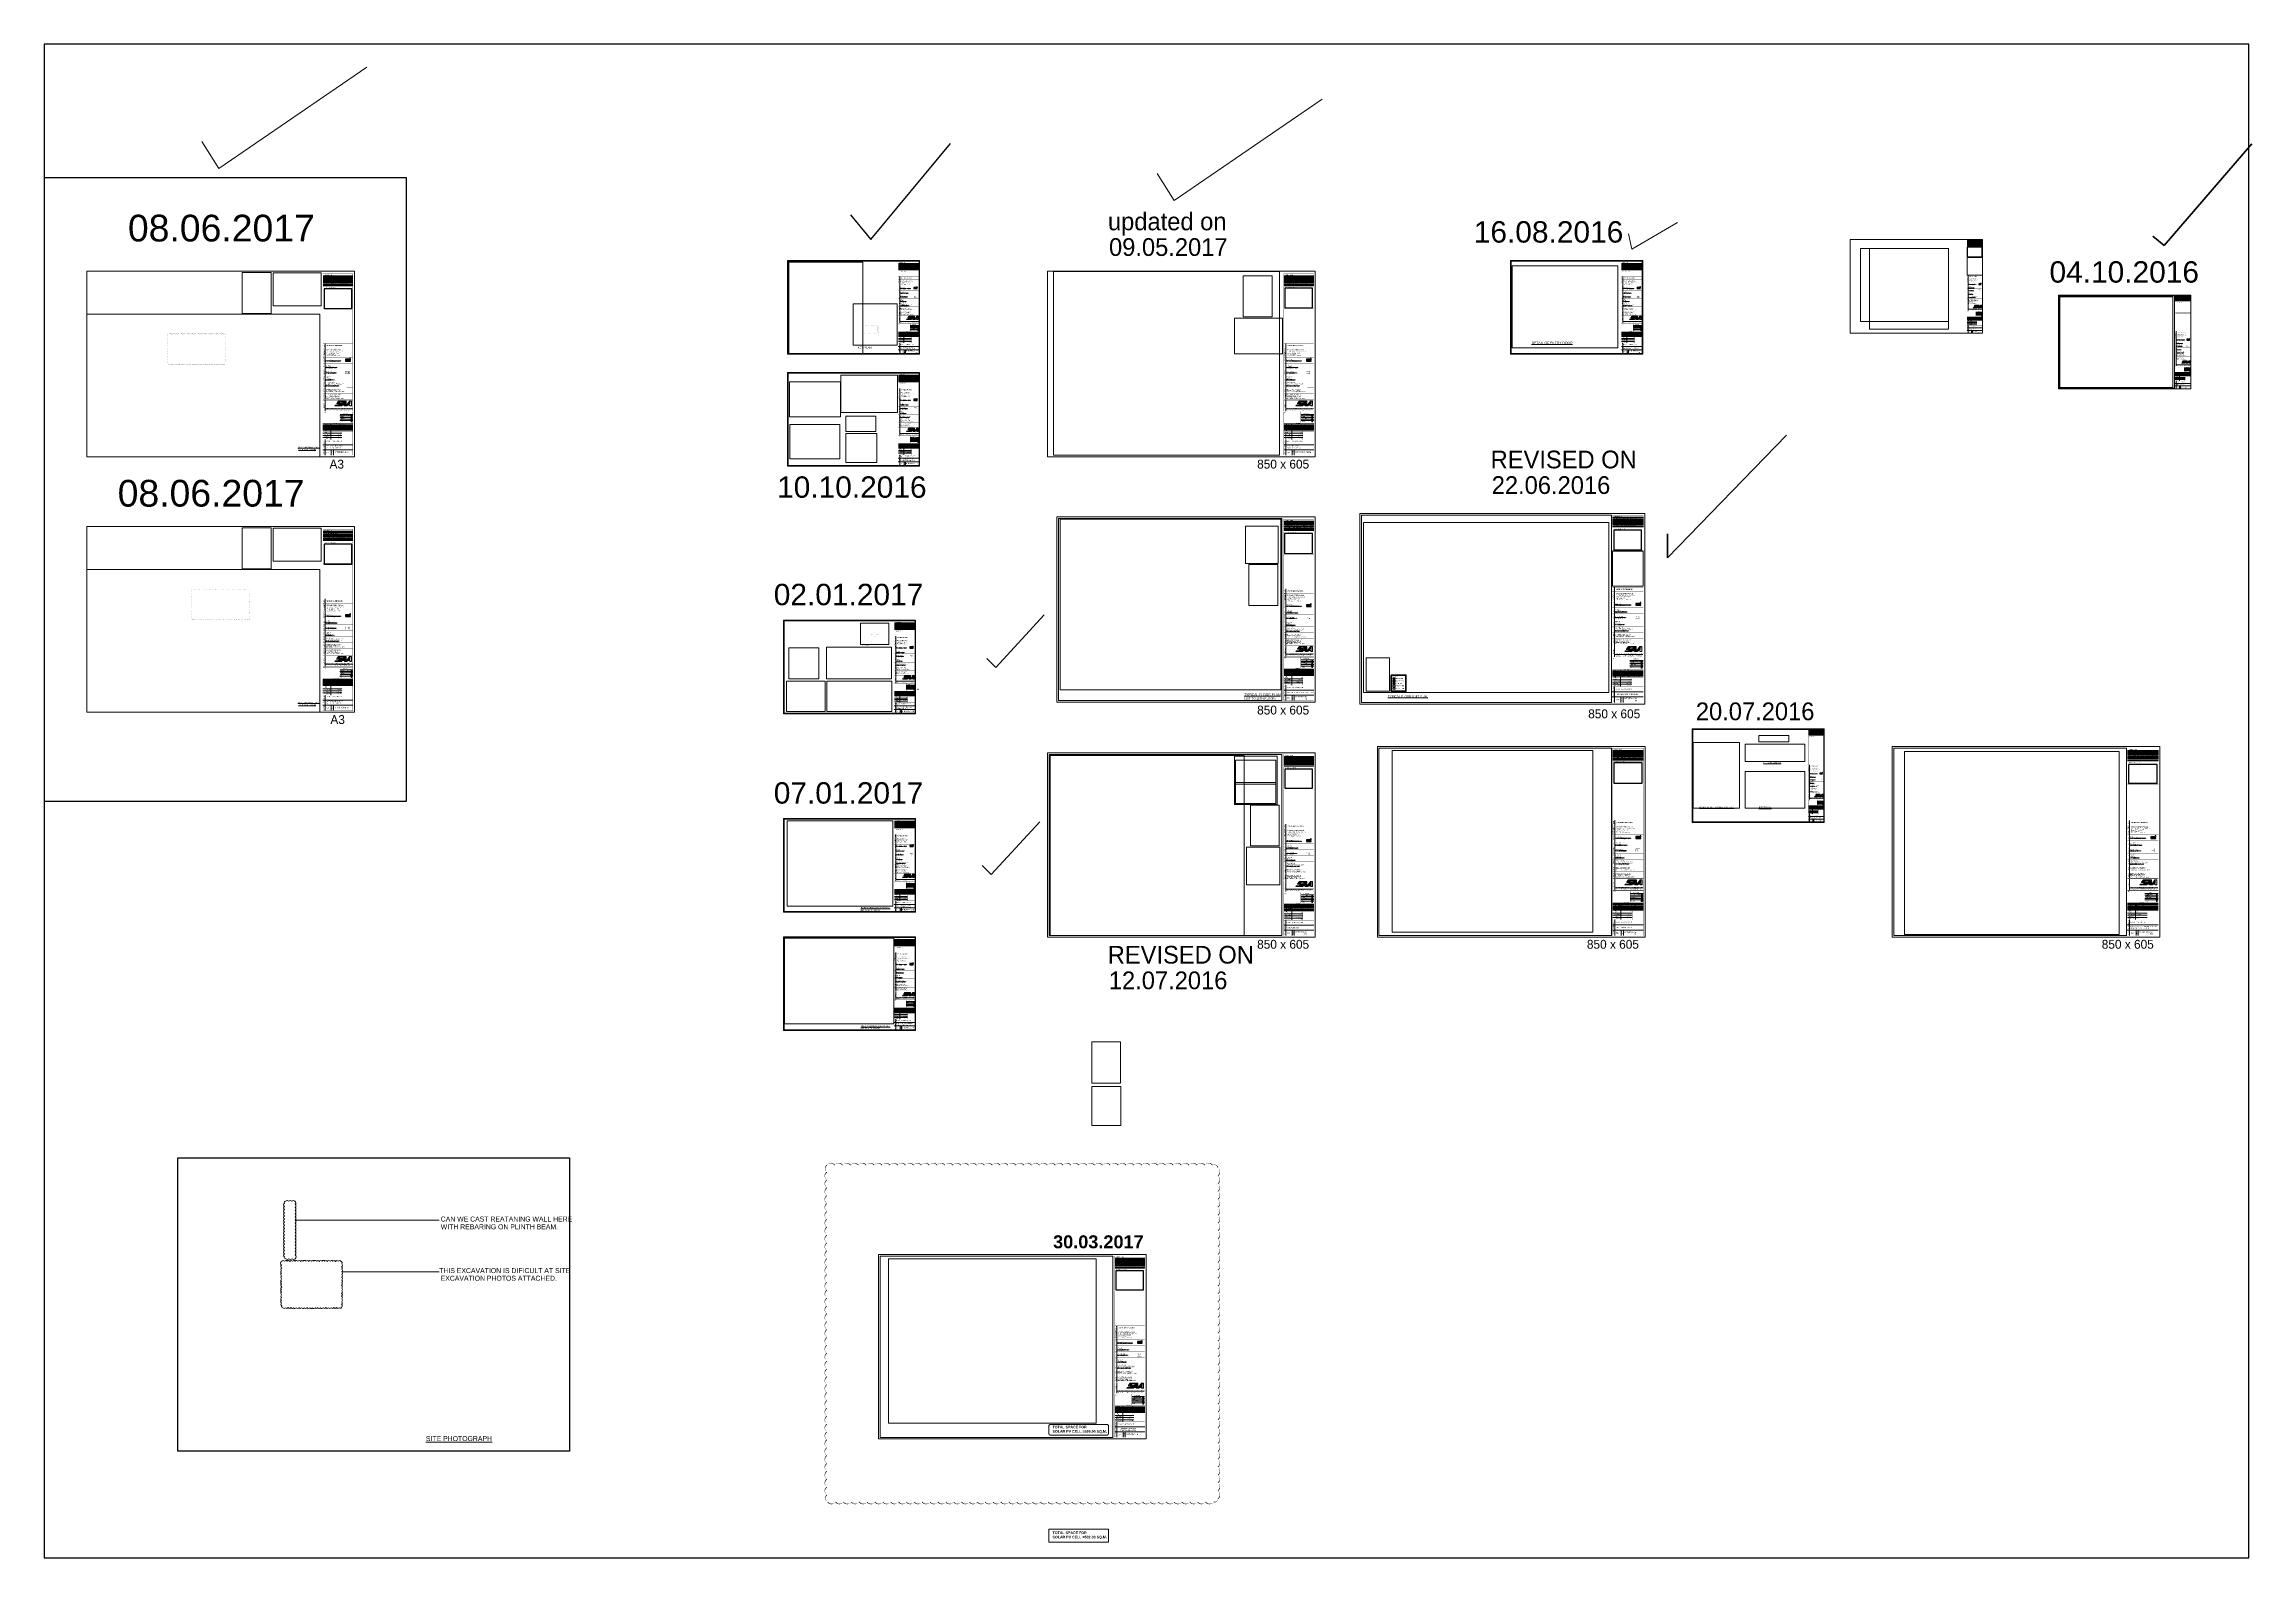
# Paper-space layout 'Layout1' of a CAD drawing. Header units: millimetres. Extents: x -3782 to 3229, y -2848 to 1957.
# The model-space entities are those that its viewports show. They can reach past a viewport. Long polylines and large blocks are cut down to what shows.
import ezdxf
from ezdxf.enums import TextEntityAlignment as Align

# ---------------------------------------------------------------- set-up
doc = ezdxf.new("R2010")
doc.units = ezdxf.units.MM
doc.header["$LTSCALE"] = 100
doc.header["$MEASUREMENT"] = 0
for name, color, linetype, lineweight in [('-AC-HVAC_TEXT', 7, 'Continuous', 15), ('00-SAA-SHEET-BOX', 7, 'Continuous', 15), ('00-SAA-SHEET-TEXT', 7, 'Continuous', 15), ('A-ANNO-COLUMN', 6, 'Continuous', 35), ('AC-TXT', 74, 'Continuous', 13), ('COL H', 252, 'Continuous', 5), ('DIM INTERNAL', 221, 'Continuous', 25), ('E1', 7, 'Continuous', 30), ('MKG TEXT', 7, 'Continuous', 25), ('S-BALCONY HATCH', 34, 'Continuous', 5), ('Seal_Text', 7, 'Continuous', 25), ('SHEET', 7, 'Continuous', 15), ('Stairs', 2, 'Continuous', 18), ('text', 7, 'Continuous', 9), ('WALL', 1, 'Continuous', 35), ('WALL HATCH', 43, 'Continuous', 5)]:
    doc.layers.add(name, color=color, linetype=linetype, lineweight=lineweight)
for name, color, linetype in [('2', 2, 'Continuous'), ('BOR', 2, 'Continuous'), ('text1', 7, 'Continuous')]:
    doc.layers.add(name, color=color, linetype=linetype)
doc.styles.add('1', font='GOTHIC.TTF')
doc.styles.add('3323-RMJM-A1P$0$S2', font='romans.shx', dxfattribs={"width": 0.9, "height": 150})
doc.styles.add('F', font='arial.ttf', dxfattribs={"height": 2000})
doc.styles.add('Seal_Text', font='arial.ttf')
doc.styles.get("Standard").update_dxf_attribs({"font": 'sanss___.ttf'})

# ---------------------------------------------------------------- blocks, each defined once
blk = doc.blocks.new('SAA-LOGO-001')
at = {"true_color": 0xa6a6a6}
h = blk.add_hatch(color=253, dxfattribs=at)
h.paths.add_polyline_path([(168371, 30436, -0.242727), (168488, 30496), (169155, 30496), (169270, 30658), (168068, 30658, 0.242727), (167951, 30597), (167599, 30103, 0.609364), (167646, 30012), (168208, 30012, -0.609364), (168232, 29967), (168050, 29711, -0.242727), (167933, 29651), (167277, 29651), (167172, 29503), (168374, 29503, 0.242727), (168491, 29563), (168830, 30040, 0.609364), (168771, 30153), (168226, 30153, -0.609364), (168203, 30199)])
h.paths.add_polyline_path([(169367, 30658), (168546, 29503), (168735, 29503), (169414, 30458), (169414, 30012), (169199, 30012), (168963, 29680), (169414, 29680), (169414, 29503), (169817, 29503), (169817, 30658)])
h.paths.add_polyline_path([(170639, 30658), (169817, 29503), (170006, 29503), (170686, 30458), (170686, 30012), (170470, 30012), (170234, 29680), (170686, 29680), (170686, 29503), (171088, 29503), (171088, 30658)])
h.paths.add_polyline_path([(171060, 29531), (170715, 29531), (170715, 29709), (170290, 29709), (170485, 29983), (170715, 29983), (170715, 30487), (170671, 30487), (169991, 29531), (169873, 29531), (170654, 30629), (171060, 30629)], flags=16)
at = {"color": 253, "true_color": 0xa6a6a6}
blk.add_lwpolyline([(168488, 30496, 0.242727), (168371, 30436), (168203, 30199, 0.609364), (168226, 30153), (168771, 30153, -0.609364), (168830, 30040), (168491, 29563, -0.242727), (168374, 29503), (167172, 29503), (167277, 29651), (167933, 29651, 0.242727), (168050, 29711), (168232, 29967, 0.609364), (168208, 30012), (167646, 30012, -0.609364), (167599, 30103), (167951, 30597, -0.242727), (168068, 30658), (169270, 30658), (169155, 30496), (168488, 30496)], format="xyb", close=True, dxfattribs=at)
for points in [[(170006, 29503), (169414, 29503), (169414, 29680), (168963, 29680), (169199, 30012), (169414, 30012), (169414, 30458), (168735, 29503), (168546, 29503), (169367, 30658), (169817, 30658), (169817, 29503)], [(170006, 29503), (170686, 30458), (170686, 30012), (170470, 30012), (170234, 29680), (170686, 29680), (170686, 29503), (171088, 29503), (171088, 30658), (170639, 30658), (169817, 29503)]]:
    blk.add_lwpolyline(points, dxfattribs=at)
blk.add_lwpolyline([(170654, 30629), (169873, 29531), (169991, 29531), (170671, 30487), (170715, 30487), (170715, 29983), (170485, 29983), (170290, 29709), (170715, 29709), (170715, 29531), (171060, 29531), (171060, 30629)], close=True, dxfattribs=at)
blk = doc.blocks.new('new TITLE1')
at = {"layer": 'COL H', "ltscale": 0.1, "true_color": 0x0a6ab8, "extrusion": (0.046413, 5.7003e-15, 0.998922)}
h = blk.add_hatch(color=152, dxfattribs=at)
h.dxf.hatch_style = 1
h.paths.add_polyline_path([(197.8, -571.6), (197.8, -570.1), (195.6, -570.1), (195.6, -559.7), (191.3, -559.7), (191.3, -571.6), (192.3, -571.6), (192.3, -560.8), (194.5, -560.8), (194.5, -571.6)])
at = {"ltscale": 0.1, "const_width": 0.383, "elevation": 3}
for points in [[(504.2, 377.8), (504.2, 407.9), (578.5, 407.9), (578.5, 377.8)], [(504.2, 322.7), (504.2, 376.2), (578.5, 376.2), (578.5, 322.7)], [(504.2, 95.9), (504.2, 321.1), (578.5, 321.1), (578.5, 95.9)], [(504.2, 67.2), (504.2, 94.4), (578.5, 94.4), (578.5, 67.2)], [(578.5, 65.5), (578.5, -42), (504.2, -42), (504.2, 65.5)]]:
    blk.add_lwpolyline(points, close=True, dxfattribs=at)
for points in [[(504.2, 234.8), (578.5, 234.8)], [(504.2, 224.3), (578.5, 224.3)], [(504.2, 200), (578.5, 200)], [(504.2, 185.8), (578.5, 185.8)], [(504.2, 170.8), (578.5, 170.8)], [(504.2, 155.9), (578.5, 155.9)], [(504.2, 140.9), (578.5, 140.9)], [(504.2, 125.9), (578.5, 125.9)], [(504.2, 110.9), (578.5, 110.9)], [(504.2, 38.3), (578.5, 38.3)], [(504.2, 17.3), (578.5, 17.3)], [(551.3, 17.3), (551.3, -3.7)], [(504.2, -3.7), (578.5, -3.7)]]:
    blk.add_lwpolyline(points, dxfattribs=at)
at = {"ltscale": 6, "const_width": 0.383, "elevation": -23.4}
blk.add_lwpolyline([(551.3, 17.3), (551.3, -3.7)], dxfattribs=at)
at = {"layer": '00-SAA-SHEET-BOX', "lineweight": 9, "extrusion": (0.046412, 0.006928, 0.998898)}
for p, q in [((504.4, 402.7, 3.2), (578.7, 402.7, 3.2)), ((504.4, 400.2, 3.2), (578.7, 400.2, 3.2)), ((504.4, 397.7, 3.2), (578.7, 397.7, 3.2)), ((504.4, 395.2, 3.2), (578.7, 395.2, 3.2)), ((504.4, 392.7, 3.2), (578.7, 392.7, 3.2)), ((504.4, 390.2, 3.2), (578.7, 390.2, 3.2)), ((504.4, 387.8, 3.2), (578.7, 387.8, 3.2)), ((504.4, 385, 3.2), (578.7, 385, 3.2)), ((504.4, 382.5, 3.2), (578.7, 382.5, 3.2)), ((504.4, 379.7, 3.2), (578.7, 379.7, 3.2)), ((509.4, 125.9, 3), (509.4, 110.9, 3)), ((509.4, 110.9, 3), (509.4, 95.8, 3)), ((509.4, 94.4, 3), (509.4, 67.2, 3)), ((510.4, 72.8, 3), (577.1, 72.8, 3)), ((504.2, 35.3, -44.8), (578.5, 35.3, -44.8)), ((504.2, 32.3, -3.9), (578.5, 32.3, -3.9)), ((504.2, 29.8, -6.8), (578.5, 29.8, -6.8)), ((504.2, 27.3, -9.7), (578.5, 27.3, -9.7)), ((504.2, 24.8, -12.5), (578.5, 24.8, -12.5)), ((504.2, 22.3, -15.4), (578.5, 22.3, -15.4)), ((504.2, 19.8, -18.3), (578.5, 19.8, -18.3)), ((551.3, 12, 3), (504.2, 12, 3)), ((551.3, 6.8, 3), (504.2, 6.8, 3)), ((551.3, 1.5, 3), (504.2, 1.5, 3)), ((511.1, 17.3, 3), (511.1, 35.3, 3)), ((524, 17.3, 3), (524, 35.3, 3)), ((509.4, -3.7, 3), (509.4, -42, 3))]:
    blk.add_line(p, q, dxfattribs=at)
at = {"layer": '00-SAA-SHEET-BOX', "lineweight": 9}
blk.add_line((524, 23.5, 3), (524, -3.7, -21), dxfattribs=at)
at = {"layer": '00-SAA-SHEET-BOX', "const_width": 0.466}
for points, elevation in [([(504.1, 185.8), (578.4, 185.8)], -25.9), ([(504.1, 170.8), (578.4, 170.8)], -25.8), ([(504.1, 140.9), (578.4, 140.9)], -25.6), ([(504.1, 125.9), (578.4, 125.9)], -25.5), ([(504.1, 110.9), (578.4, 110.9)], -25.4)]:
    blk.add_lwpolyline(points, dxfattribs=dict(at, elevation=elevation))
at = {"layer": '00-SAA-SHEET-BOX', "extrusion": (0.046412, 0.006928, 0.998898), "const_width": 0.466}
for points, elevation in [([(98.4, -600.1), (109.4, -526.5)], 2.3), ([(83.6, -597.8), (94.5, -524.3)], 2.3), ([(53.9, -593.4), (64.9, -519.9)], 2.3), ([(39.1, -591.2), (50.1, -517.7)], 2.3), ([(-15.9, -550.7), (-42.8, -546.7)], 2.1), ([(-64.2, -548.3), (-85.1, -545.2)], 2.4)]:
    blk.add_lwpolyline(points, dxfattribs=dict(at, elevation=elevation))
at = {"layer": '00-SAA-SHEET-BOX', "lineweight": 9, "extrusion": (0.046412, 0.006928, 0.998898), "elevation": 2.1}
for points in [[(-27.2, -581.3), (-22.4, -549.7)], [(-30.9, -580.8), (-26.2, -549.1)], [(-34.7, -580.2), (-30, -548.6)], [(-38.5, -579.6), (-33.8, -548)], [(-42.3, -579.1), (-37.6, -547.4)]]:
    blk.add_lwpolyline(points, dxfattribs=at)
at = {"layer": '00-SAA-SHEET-BOX', "lineweight": 9}
blk.add_polyline3d([(509.3, 234.8, 3.1), (509.3, 200.8, 3.1), (509.4, 125.9, 3.1)], dxfattribs=at)
at = {"layer": '00-SAA-SHEET-TEXT', "lineweight": 9}
for p, q in [((578.5, -16.3, -21.2), (504, -16.3, -21.2)), ((578.5, -28.8, -21.2), (504, -28.8, -21.2)), ((524.9, -28.8, -21.2), (524.9, -42, -21.2)), ((530.2, -28.8, -21.2), (530.2, -42, -21.2))]:
    blk.add_line(p, q, dxfattribs=at)
at = {"layer": '00-SAA-SHEET-TEXT', "elevation": 3}
for points in [[(573.8, 55.7), (575.9, 55.7), (575.9, 57.7), (573.8, 57.7)], [(573.8, 52.1), (575.9, 52.1), (575.9, 54.1), (573.8, 54.1)], [(573.8, 48.3), (575.9, 48.3), (575.9, 50.4), (573.8, 50.4)], [(573.8, 44.3), (575.9, 44.3), (575.9, 46.4), (573.8, 46.4)], [(573.8, 40.1), (575.9, 40.1), (575.9, 42.1), (573.8, 42.1)]]:
    blk.add_lwpolyline(points, close=True, dxfattribs=at)
at = {"layer": '2', "ltscale": 0.1, "extrusion": (0.046413, 5.69943e-15, 0.998922), "elevation": 26.5}
blk.add_lwpolyline([(195.6, -570.1), (195.6, -559.7), (191.3, -559.7), (191.3, -571.6), (192.3, -571.6), (192.3, -560.8), (194.5, -560.8), (194.5, -571.6), (197.8, -571.6), (197.8, -570.1)], close=True, dxfattribs=at)
at = {"layer": 'Seal_Text', "extrusion": (0.046412, 0.006928, 0.998898), "elevation": 2.3}
for points, const_width in [([(75, -578), (73.5, -587.8), (80.3, -588.8), (81.7, -579), (75, -578)], 0.337), ([(75, -578), (73.5, -587.8), (80.3, -588.8), (81.7, -579), (75, -578)], 0.337), ([(75.9, -579.3), (75.6, -581.3), (80.2, -582), (80.5, -580), (75.9, -583.1), (79.4, -587.5), (79.7, -585.5), (75.1, -584.8), (74.8, -586.8), (77.1, -587.1), (77.2, -586.1)], 0.236), ([(77.4, -585.1), (74.8, -586.8)], 0.236), ([(73.5, -587.8), (80.3, -588.8)], 0.337)]:
    blk.add_lwpolyline(points, dxfattribs=dict(at, const_width=const_width))
at = {"layer": '00-SAA-SHEET-TEXT', "color": 8, "true_color": 0x787878, "extrusion": (0.046412, 0.006928, 0.998898), "xscale": 0.01059191274220863, "yscale": 0.01059191274220863, "zscale": 0.01059191274220863, "rotation": 261.5187747507488}
blk.add_blockref('SAA-LOGO-001', (-47.7, 1257.2, 2.3), dxfattribs=at)
at = {"layer": '00-SAA-SHEET-TEXT', "extrusion": (0.046413, 5.69943e-15, 0.998922)}
blk.add_text('DESIGN CELL', height=1.749, rotation=270, dxfattribs=at).set_placement((193.8, -509.7, 26.5))
at = {"layer": '00-SAA-SHEET-TEXT', "extrusion": (0.046412, 0.006928, 0.998898)}
for s, height, p in [('MKG Consultants', 1.749, (86.7, -529.6, 2.3)), ('Consultants', 1.749, (99.4, -532, 2.3)), ('Abid Husain ', 1.749, (102.1, -532.6, 2.3)), ('Services', 1.75, (71.5, -528.2, 2.3)), ('Consultants', 1.749, (69, -527.8, 2.3)), ('Engineering', 1.749, (74.2, -528.6, 2.3)), ('Mehro Consultants', 1.749, (59.8, -526.7, 2.3)), (' T: +91.11.4323.5235 | F: +91.11.2629.4481 | E: saa@saaindia.net | W: www.saaindia.net', 1.166, (-7, -514.6, 3)), ('A-2/1, AFRICA AVENUE, SAFDARJUNG ENCLAVE, NEW DELHI-110 029, INDIA', 1.166, (-5.3, -517.4, 2.7)), ('URBAN DESIGN | MASTERPLAN | ARCHITECTURE | INTERIORS | ENGINEERING | PROJECT MANAGEMENT', 0.933, (-2.6, -517.9, 3))]:
    blk.add_text(s, height=height, rotation=261.5188, dxfattribs=at).set_placement(p)
for s, width, p in [('A-1/36, Safdarjung Enclave, New Delhi - 110 029', 0.73, (57.4, -526.2, 2.3)), ('Tel: 26169333 / 26172156  Fax: 46023052 ', 0.8, (54.8, -525.8, 2.3))]:
    blk.add_text(s, height=1.554, rotation=261.5188, dxfattribs=dict(at, width=width)).set_placement(p)
at = {"layer": '00-SAA-SHEET-TEXT', "extrusion": (0.046412, 0.006928, 0.998898), "attachment_point": 1}
for s, width, insert, char_height, text_direction in [('{\\fSwis721 Lt BT|b0|i0|c0|p34;ALL DIMENSIONS ARE IN MM, UNLESS OTHERWISE STATED.}', 236.865, (506.8, 402.3, -23.9), 1.554, (0.998922, 0, -0.046413)), ('{\\fSwis721 Lt BT|b0|i0|c0|p34;ALL DRAWINGS ARE TO BE SIMULTANEOUSLY READ ALONG WITH \\PRELEVANT SERVICES & CONSTRUCTION DRAWINGS, WHEREVER \\PAPPLICABLE.}', 131.338, (506.8, 394.9, -23.9), 1.554, (0.998922, 0, -0.046413)), ('{\\fSwis721 Lt BT|b0|i0|c0|p34;ALL MATERIAL FINISHES ARE TO BE EXPRESSEDLY APPROVED BY \\PTHE ARCHITECT &/OR THE RELEVANT CONSULTANTS.}', 129.216, (506.8, 387.2, -23.8), 1.554, (0.998922, 0, -0.046413)), ('{\\fSwis721 Lt BT|b0|i0|c0|p34;ONLY WRITTEN DIMENSIONS ARE TO BE FOLLOWED.\\P DO NOT MEASURE THE DRAWING.}', 162.696, (506.8, 399.8, -23.9), 1.554, (0.998922, 0, -0.046413)), ('{\\fSwis721 BT|b1|i0|c0|p34;GENERAL NOTES}', 3100.834, (508.3, 405.9, -24), 1.554, (0.998922, 0, -0.046413)), ('{\\fSwis721 BT|b1|i0|c0|p34;LANDSCAPE}', 17.881, (506.2, 187.6, -22.5), 1.36, (-0.000322, 0.999976, -0.006921)), ('{\\fSwis721 BT|b1|i0|c0|p34;HVAC}', 7.842, (506.2, 175.3, -22.4), 1.36, (-0.000322, 0.999976, -0.006921)), ('{\\fSwis721 BT|b1|i0|c0|p34;PLUMBING & FIRE}', 30.244, (506.2, 156.8, -22.3), 1.088, (-0.000322, 0.999976, -0.006921)), ('{\\fSwis721 BT|b1|i0|c0|p34;ELECTRICAL}', 15.394, (506.2, 142.8, -22.2), 1.36, (-0.000322, 0.999976, -0.006921)), ('\\pt1.36;{\\fSwis721 BT|b1|i0|c0|p34;STRUCTURAL}', 15.213, (506.2, 127.1, -22.1), 1.36, (-0.000322, 0.999976, -0.006921)), ('\\pt1.5543;{\\fSwis721 BT|b1|i0|c0|p34;OWNER }', 13.577, (506.2, 114.6, -22), 1.554, (-0.000322, 0.999976, -0.006921)), ('{\\fSwis721 BT|b1|i0|c0|p34;PROJECT }', 17.396, (506.2, 98.7, -21.9), 1.554, (-0.000322, 0.999976, -0.006921)), ('{\\fSwis721 BT|b1|i0|c0|p34;SEAL}', 1853.093, (505.7, 64, -21.8), 1.554, (0.998922, 0, -0.046413)), ('{\\fSwis721 BT|b1|i0|c0|p34;ARCHITECT}', 18.207, (506.2, 74.3, -21.7), 1.554, (-0.000322, 0.999976, -0.006921)), ('{\\fSwis721 Lt BT|b0|i0|c0|p34;\\T1.055;TENDER}', 24.747, (547.6, 53.8, -23.7), 1.542, (0.998922, 0, -0.046413)), ('{\\fSwis721 Lt BT|b0|i0|c0|p34;\\T1.055;INFORMATION & REVIEW}', 68.352, (547.6, 57.7, -23.8), 1.542, (0.998922, 0, -0.046413)), ('{\\fSwis721 BT|b1|i0|c0|p34;ISSUED FOR}', 1853.093, (553.6, 62.7, -24.1), 1.554, (0.998922, 0, -0.046413)), ('{\\fSwis721 Lt BT|b0|i0|c0|p34;#}', 315.308, (506.9, 34.7, -21.5), 1.554, (0.998922, 0, -0.046413)), ('{\\fSwis721 BT|b1|i0|c0|p34;SCALE                  }', 5644.549, (507.3, 15.3, 2.7), 1.554, (0.998922, 0, -0.046413)), ('{\\fSwis721 BT|b1|i0|c0|p34;DATE ISSUED \\fSwis721 Lt BT|b0|i0|c0|p34;  }', 5644.549, (507.2, 10.1, -21.3), 1.554, (0.998922, 0, -0.046413)), ('{\\fSwis721 BT|b1|i0|c0|p34;DRAWN BY            }', 5644.549, (507.3, 4.9, -21.2), 1.554, (0.998922, 0, -0.046413)), ('{\\fSwis721 Lt BT|b0|i0|c0|p34;DATE}', 11.892, (514.1, 34.7, -21.8), 1.554, (0.998922, 0, -0.046413)), ('{\\fSwis721 BT|b1|i0|c0|p34;REVISIONS}', 5644.549, (532.4, 37.4, -21.7), 1.554, (0.998922, 0, -0.046413)), ('{\\fSwis721 Lt BT|b0|i0|c0|p34;DESCRIPTION}', 38.337, (542.6, 34.9, -23.3), 1.554, (0.998922, 0, -0.046413)), ('{\\fSwis721 Lt BT|b0|i0|c0|p34;\\T1.055;AS BUILT}', 24.747, (547.6, 42.1, -23.7), 1.542, (0.998922, 0, -0.046413)), ('{\\fSwis721 Lt BT|b0|i0|c0|p34;\\T1.055;SUBMISSION}', 24.747, (547.6, 50.1, -23.7), 1.542, (0.998922, 0, -0.046413)), ('{\\fSwis721 Lt BT|b0|i0|c0|p34;\\T1.055;GFC}', 24.747, (547.6, 46.5, -23.7), 1.542, (0.998922, 0, -0.046413)), ('{\\fSwis721 BT|b1|i0|c0|p34;CHECKED BY      }', 4647.911, (507.3, -0.5, -21.2), 1.554, (0.998922, 0, -0.046413))]:
    blk.add_mtext_dynamic_manual_height_columns(s, width=width, gutter_width=1, heights=[0], dxfattribs=dict(at, insert=insert, char_height=char_height, text_direction=text_direction))
at = {"layer": '00-SAA-SHEET-TEXT', "attachment_point": 1, "rotation": 90}
for s, insert, char_height, width in [('\\pi1.7558;{\\fCentury Gothic|b1|i0|c0|p34;PROJECT MANAGEMENT \\P\\pi6.0609;CONSULTAN\\fSwis721 BT|b1|i0|c0|p34;T\\fCentury Gothic|b1|i0|c0|p34;S}', (504.8, 200.1, 2.7), 1.36, 25.144), ('{\\fSwis721 BT|b1|i0|c0|p34;BUILDING}', (506, -15.5, -21.2), 1.55, 11.814), ('{\\fSwis721 BT|b1|i0|c0|p34;DRAWING}', (506, -27.1, -21.2), 1.55, 11.814), ('{\\fSwis721 BT|b1|i0|c0|p34;PROJECT NO.}', (506.2, -40.9, -21.2), 1.225, 13.791), ('{\\fSwis721 BT|b1|i0|c0|p34;DWG NO.}', (526.4, -39.5, -21.2), 1.356, 8.757)]:
    blk.add_mtext(s, dxfattribs=dict(at, insert=insert, char_height=char_height, width=width))
at = {"layer": '00-SAA-SHEET-TEXT', "insert": (512.6, 220.4, 3.1), "char_height": 1.821, "width": 85.515, "attachment_point": 1}
blk.add_mtext('{\\fCentury Gothic|b1|i0|c0|p34;\\H1.5102x;SYConE CPMC Pvt Ltd.}', dxfattribs=at)
at = {"layer": '00-SAA-SHEET-TEXT', "extrusion": (0.046412, 0.006928, 0.998898), "char_height": 1.749, "width": 121.048, "attachment_point": 1, "text_direction": (0.998922, 0, -0.046413)}
for s, insert in [('{\\fCentury Gothic|b1|i0|c0|p34;DEVELOPMENT OF PHASE -II AT \\PINDRAPRASTHA INSTITUTE OF \\PINFORMATION TECHNOLOGY, \\POKHLA PHASE - III, NEW DELHI -110020\\fSwis721 Hv BT|b1|i0|c0|p34; \\P }', (510.4, 108.6, -22.2)), ('{\\fCentury Gothic|b1|i0|c0|p34;INDRAPRASTHA INSTITUTE OF \\PINFORMATION TECHNOLOGY,\\POKHLA PHASE - III, NEW DELHI -110020\\fSwis721 Hv BT|b1|i0|c0|p34; \\P }', (511.6, 122.3, -22.3))]:
    blk.add_mtext(s, dxfattribs=dict(at, insert=insert))
at = {"layer": 'Seal_Text', "extrusion": (0.046412, 0.006928, 0.998898), "style": '3323-RMJM-A1P$0$S2', "width": 0.8}
for s, height, p in [('email:mkgconsultant@gmail.com', 1.357, (82, -542.4, 2.3)), ('email:ahcon@rediffmail.com', 1.697, (94.9, -545.5, 2.3)), ('email:escon86@gmail.com', 1.357, (65.4, -537.8, 2.3))]:
    blk.add_text(s, height=height, rotation=261.5188, dxfattribs=at).set_placement(p, align=Align.CENTER)
at = {"layer": 'Seal_Text', "extrusion": (0.046413, 5.69943e-15, 0.998922), "style": '3323-RMJM-A1P$0$S2', "width": 0.8}
blk.add_text('email:contactus@designcellstudio.com', height=1.697, rotation=270, dxfattribs=at).set_placement((191.1, -528.7, 26.5), align=Align.CENTER)
at = {"layer": 'Seal_Text', "extrusion": (0.046412, 0.006928, 0.998898), "style": '3323-RMJM-A1P$0$S2', "width": 0.8}
blk.add_text('Email: shubham_mehro@rediffmail.com ', height=1.357, rotation=261.5188, dxfattribs=at).set_placement((52.2, -525.4, 2.3))
at = {"layer": 'Seal_Text', "insert": (504.9, 229.5, 3.1), "char_height": 1.656, "width": 7.383, "attachment_point": 2, "rotation": 90, "line_spacing_factor": 0.75, "style": 'Seal_Text'}
blk.add_mtext('{\\fCentury Gothic|b0|i0|c0|p34;ISSUE\\PSTATUS}', dxfattribs=at)
at = {"layer": 'Seal_Text', "insert": (513.3, 231.1, 3.1), "char_height": 2.833, "width": 53.15, "attachment_point": 1, "style": 'Seal_Text'}
blk.add_mtext('{\\fCentury Gothic|b1|i0|c0|p34;WORKING DRAWING}', dxfattribs=at)
at = {"layer": 'SHEET', "insert": (512.9, 215.8, 3.1), "char_height": 1.528, "width": 52.414, "attachment_point": 1}
blk.add_mtext('{\\fCentury Gothic|b0|i0|c0|p34;\\C0;T18, THIRD FLOOR, MALHAN FALCON PLAZA\\PPLOT NO 4, POCKET-7,SECTOR-12\\PDWARKA, NEW DELHI – 110075\\PMOB: +91-9818422771\\PEMAIL : INFO@SYCONEPMC.COM}', dxfattribs=at)
at = {"layer": 'text1', "extrusion": (0.046412, 0.006928, 0.998898), "insert": (521.8, 375.3, -24.4), "char_height": 2.375, "width": 64.512, "attachment_point": 2, "text_direction": (0.998922, 0, -0.046413), "style": 'F'}
blk.add_mtext('KEY PLAN (NTS)', dxfattribs=at)

msp = doc.modelspace()

# ---------------------------------------------------------------- texts
at = {"layer": 'AC-TXT', "ltscale": 8000, "insert": (2942737.1, -2460692.8), "char_height": 150, "width": 2883.331, "attachment_point": 9}
msp.add_mtext('{\\fArial|b0|i0|c0|p34; }', dxfattribs=at)

psp = doc.layouts.get("Layout1")

# ---------------------------------------------------------------- hatches: boundary and pattern name
at = {"lineweight": 18, "ltscale": 0.1, "true_color": 0xf50000}
h = psp.add_hatch(dxfattribs=at)
h.set_pattern_fill('ANSI31', color=1, scale=0.690826)
h.set_pattern_definition([(45, (-3562.15868, 1661.19894), (-0.0610609884, 0.0610609884), [])])
h.paths.add_polyline_path([(-1007.7, 1053.2), (-1005.8, 1053.2), (-1005.8, 1051.4), (-1007.7, 1051.4)])
h = psp.add_hatch(dxfattribs=at)
h.set_pattern_fill('ANSI31', color=1, scale=0.690826)
h.set_pattern_definition([(45, (-1265.87412, 1661.19894), (-0.0610609884, 0.0610609884), [])])
h.paths.add_polyline_path([(1288.6, 1053.2), (1290.4, 1053.2), (1290.4, 1051.4), (1288.6, 1051.4)])
h = psp.add_hatch(dxfattribs=at)
h.set_pattern_fill('ANSI31', color=1, scale=0.516133)
h.set_pattern_definition([(45, (2245.09228, 1105.199036), (-0.045620126, 0.045620126), [])])
h.paths.add_polyline_path([(2372.3, 1098.5), (2370.9, 1098.5), (2370.9, 1097.2), (2372.3, 1097.2)])
h = psp.add_hatch(dxfattribs=at)
h.set_pattern_fill('ANSI31', color=1)
h.set_pattern_definition([(45, (-3051.41353, 779.07875), (-0.08838835, 0.08838835), [])])
h.paths.add_polyline_path([(-2804.9, 766.1), (-2807.6, 766.1), (-2807.6, 763.5), (-2804.9, 763.5)])
h = psp.add_hatch(dxfattribs=at)
h.set_pattern_fill('ANSI31', color=1)
h.set_pattern_definition([(45, (0, 779.07875), (-0.08838835, 0.08838835), [])])
h.paths.add_polyline_path([(246.5, 766.1), (243.8, 766.1), (243.8, 763.5), (246.5, 763.5)])
h = psp.add_hatch(dxfattribs=at)
h.set_pattern_fill('ANSI31', color=1, scale=0.690826)
h.set_pattern_definition([(45, (-3562.15868, 1306.18039), (-0.0610609884, 0.0610609884), [])])
h.paths.add_polyline_path([(-1007.7, 698.2), (-1005.8, 698.2), (-1005.8, 696.4), (-1007.7, 696.4)])
h = psp.add_hatch(dxfattribs=at)
h.set_pattern_fill('ANSI31', color=1)
h.set_pattern_definition([(45, (-3051.41353, -31.78228), (-0.08838835, 0.08838835), [])])
h.paths.add_polyline_path([(-2804.9, -44.7), (-2807.6, -44.7), (-2807.6, -47.4), (-2804.9, -47.4)])
h = psp.add_hatch(dxfattribs=at)
h.set_pattern_fill('ANSI31', color=1)
h.paths.add_polyline_path([(246.5, -13), (243.8, -13), (243.8, -15.6), (246.5, -15.6)])
h = psp.add_hatch(dxfattribs=at)
h.set_pattern_fill('ANSI31', color=1, scale=1.03323)
h.set_pattern_definition([(45, (1038.42345, -1.93901), (-0.09132546, 0.09132546), [])])
h.paths.add_polyline_path([(1293.1, -15.3), (1290.4, -15.3), (1290.4, -18), (1293.1, -18)])
h = psp.add_hatch(dxfattribs=at)
h.set_pattern_fill('ANSI31', color=1, scale=0.690826)
h.set_pattern_definition([(45, (-3562.19021, 518.32402), (-0.0610609884, 0.0610609884), [])])
h.paths.add_polyline_path([(-1007.7, -89.6), (-1005.9, -89.6), (-1005.9, -91.4), (-1007.7, -91.4)])
h = psp.add_hatch(dxfattribs=at)
h.set_pattern_fill('ANSI31', color=1, scale=0.509181)
h.set_pattern_definition([(45, (-16.297136, -5.34709), (-0.0450057106, 0.0450057106), [])])
h.paths.add_polyline_path([(1866.5, -453.4), (1867.9, -453.4), (1867.9, -454.8), (1866.5, -454.8)])
h = psp.add_hatch(dxfattribs=at)
h.set_pattern_fill('ANSI31', color=1, scale=0.690826)
h.set_pattern_definition([(45, (-3574.86418, -109.81694), (-0.0610609884, 0.0610609884), [])])
h.paths.add_polyline_path([(-1020.4, -717.8), (-1018.5, -717.8), (-1018.5, -719.6), (-1020.4, -719.6)])
h = psp.add_hatch(dxfattribs=at)
h.set_pattern_fill('ANSI31', color=1)
h.set_pattern_definition([(45, (0, -746.31162), (-0.08838835, 0.08838835), [])])
h.paths.add_polyline_path([(246.5, -759.3), (243.8, -759.3), (243.8, -761.9), (246.5, -761.9)])
h = psp.add_hatch(dxfattribs=at)
h.set_pattern_fill('ANSI31', color=1, scale=1.03343)
h.set_pattern_definition([(45, (1038.93891, -747.67843), (-0.091343147, 0.091343147), [])])
h.paths.add_polyline_path([(1293.7, -761.1), (1290.9, -761.1), (1290.9, -763.8), (1293.7, -763.8)])
h = psp.add_hatch(dxfattribs=at)
h.set_pattern_fill('ANSI31', color=1, scale=1.032904)
h.set_pattern_definition([(45, (2674.12717, -742.16512), (-0.091296684, 0.091296684), [])])
h.paths.add_polyline_path([(2928.8, -755.6), (2926, -755.6), (2926, -758.3), (2928.8, -758.3)])
h = psp.add_hatch(dxfattribs=at)
h.set_pattern_fill('ANSI31', color=1, scale=0.690826)
h.set_pattern_definition([(45, (-3574.86418, -485.01153), (-0.0610609884, 0.0610609884), [])])
h.paths.add_polyline_path([(-1020.4, -1093), (-1018.5, -1093), (-1018.5, -1094.8), (-1020.4, -1094.8)])
h = psp.add_hatch(dxfattribs=at)
h.set_pattern_fill('ANSI31', color=1)
h.set_pattern_definition([(45, (-536.77496, -2338.97154), (-0.08838835, 0.08838835), [])])
h.paths.add_polyline_path([(-290.3, -2351.9), (-292.9, -2351.9), (-292.9, -2354.6), (-290.3, -2354.6)])
at = {"layer": 'COL H', "ltscale": 0.1, "true_color": 0x0a6ab8, "extrusion": (0.046413, 5.7003e-15, 0.998922)}
h = psp.add_hatch(color=152, dxfattribs=at)
h.dxf.hatch_style = 1
h.paths.add_polyline_path([(1187, 1007.8), (1187, 1009.2), (1185.1, 1009.2), (1185.1, 1018.4), (1181.3, 1018.4), (1181.3, 1007.8), (1182.2, 1007.8), (1182.2, 1017.4), (1184.2, 1017.4), (1184.2, 1007.8)])
h = psp.add_hatch(color=152, dxfattribs=at)
h.dxf.hatch_style = 1
h.paths.add_polyline_path([(1187, -1286), (1187, -1284.6), (1185.1, -1284.6), (1185.1, -1275.4), (1181.3, -1275.4), (1181.3, -1286), (1182.2, -1286), (1182.2, -1276.4), (1184.2, -1276.4), (1184.2, -1286)])
h = psp.add_hatch(color=152, dxfattribs=at)
h.dxf.hatch_style = 1
h.paths.add_polyline_path([(832, 1007.8), (832, 1009.2), (830.1, 1009.2), (830.1, 1018.4), (826.3, 1018.4), (826.3, 1007.8), (827.2, 1007.8), (827.2, 1017.4), (829.1, 1017.4), (829.1, 1007.8)])
h = psp.add_hatch(color=152, dxfattribs=at)
h.dxf.hatch_style = 1
h.paths.add_polyline_path([(45.8, 1020.5), (45.8, 1021.9), (43.8, 1021.9), (43.8, 1031.1), (40, 1031.1), (40, 1020.5), (40.9, 1020.5), (40.9, 1030.1), (42.9, 1030.1), (42.9, 1020.5)])
h = psp.add_hatch(color=152, dxfattribs=at)
h.dxf.hatch_style = 1
h.paths.add_polyline_path([(-584, 1020.5), (-584, 1021.9), (-585.9, 1021.9), (-585.9, 1031.1), (-589.7, 1031.1), (-589.7, 1020.5), (-588.8, 1020.5), (-588.8, 1030.1), (-586.9, 1030.1), (-586.9, 1020.5)])
h = psp.add_hatch(color=152, dxfattribs=at)
h.dxf.hatch_style = 1
h.paths.add_polyline_path([(-959.2, 1020.5), (-959.2, 1021.9), (-961.1, 1021.9), (-961.1, 1031.1), (-964.9, 1031.1), (-964.9, 1020.5), (-964, 1020.5), (-964, 1030.1), (-962.1, 1030.1), (-962.1, 1020.5)])
at = {"layer": 'S-BALCONY HATCH'}
h = psp.add_hatch(dxfattribs=at)
h.set_pattern_fill('GRASS', color=256, style=0)
h.set_pattern_definition([(90, (-29097.2537, 24399.8951), (-0.707106781, 0.707106781), [0.1875, -1.226713563]), (45, (-29097.2537, 24399.8951), (-0.70710678, 0.70710678), [0.1875, -0.8125]), (135, (-29097.2537, 24399.8951), (-0.70710678, -0.70710678), [0.1875, -0.8125])])
h.paths.add_polyline_path([(508.8, -69.8), (500.7, -69.8), (500.7, -74.5), (508.8, -74.5)])
at = {"layer": 'WALL HATCH', "ltscale": 0.1}
h = psp.add_hatch(dxfattribs=at)
h.set_pattern_fill('ANSI32', color=256, scale=3, style=0)
h.set_pattern_definition([(45, (-29096.887, 24420.0198), (-0.79549513, 0.79549513), []), (45, (-29096.3567, 24420.0198), (-0.79549513, 0.79549513), [])])
h.paths.add_polyline_path([(508.8, -54.1), (500.7, -54.1), (500.7, -58.8), (508.8, -58.8)])
h = psp.add_hatch(dxfattribs=at)
h.set_pattern_fill('AR-CONC', color=8, scale=0.1, style=0)
h.set_pattern_definition([(50, (-29096.887, 24419.685), (0.717260183, -0.062752135), [0.075, -0.825]), (355, (-29096.887, 24419.685), (-0.138751334, 0.752192134), [0.06, -0.66]), (100.4514445, (-29096.82726, 24419.6798), (0.578508847, 0.689439991), [0.063740192, -0.701142112]), (46.1842, (-29096.887, 24419.885), (1.06724133, -0.16551928), [0.1125, -1.2375]), (96.6356355, (-29096.7981, 24419.8712), (0.934661946, 0.9741186), [0.095610342, -1.05171376]), (351.184164, (-29096.887, 24419.885), (0.934661945, 0.9741186), [0.09, -0.99]), (21, (-29096.787, 24419.835), (0.596907052, -0.402618891), [0.075, -0.825]), (326, (-29096.787, 24419.835), (0.243315332, 0.725150045), [0.06, -0.66]), (71.4514447, (-29096.7373, 24419.8015), (0.840222377, 0.322531153), [0.06374019, -0.701142112]), (37.5, (-29096.88703, 24419.68502), (0.0121598553, 0.3328938538), [0, -0.652, 0, -0.67, 0, -0.6625]), (7.5, (-29096.88703, 24419.68502), (0.2630695374, 0.394411712), [0, -0.382, 0, -0.637, 0, -0.2525]), (327.5, (-29097.11003, 24419.68502), (0.5338224362, -0.0225548717), [0, -0.25, 0, -0.78, 0, -1.035]), (317.5, (-29097.21003, 24419.685), (0.5831861693, 0.1001049823), [0, -0.325, 0, -0.518, 0, -0.735])])
h.paths.add_polyline_path([(508.8, -61.9), (500.7, -61.9), (500.7, -66.6), (508.8, -66.6)])

# ---------------------------------------------------------------- linework, layer by layer
at = {"layer": '-AC-HVAC_TEXT', "color": 1, "ltscale": 0.1, "true_color": 0xf00000}
psp.add_lwpolyline([(-1159, 82, 0, 0.3, -0.520567), (-1156, 82, 0, 0.3, -0.520567), (-1153, 82, 0, 0.3, -0.520567), (-1150, 82, 0, 0.3, -0.520567), (-1147, 82, 0, 0.3, -0.520567), (-1144, 82, 0, 0.3, -0.520567), (-1141, 82, 0, 0.3, -0.520567), (-1138, 82, 0, 0.3, -0.520567), (-1135, 82, 0, 0.3, -0.520567), (-1132.5, 81.5, 0, 0.3, -0.520567), (-1132.5, 78.5, 0, 0.3, -0.520567), (-1133, 76.1, 0, 0.3, -0.520567), (-1136, 76.1, 0, 0.3, -0.520567), (-1139, 76.1, 0, 0.3, -0.520567), (-1142, 76.1, 0, 0.3, -0.520567), (-1145, 76.1, 0, 0.3, -0.520567), (-1148, 76.1, 0, 0.3, -0.520567), (-1151, 76.1, 0, 0.3, -0.520567), (-1154, 76.1, 0, 0.3, -0.520567), (-1157, 76.1, 0, 0.3, -0.520567), (-1159, 77, 0, 0.3, -0.520567), (-1159, 80, 0, 0.3, -0.520567)], format="xyseb", close=True, dxfattribs=at)
at = {"ltscale": 0.1}
for points in [[(-3782.1, -2847.5), (3220.1, -2847.5), (3220.1, 1957.4), (-3782.1, 1957.4)], [(-3782.1, -445.1), (-2631.5, -445.1), (-2631.5, 1532.7), (-3782.1, 1532.7)], [(-3357.9, -1577.3), (-2113.5, -1577.3), (-2113.5, -2508.5), (-3357.9, -2508.5)]]:
    psp.add_lwpolyline(points, close=True, dxfattribs=at)
at = {"ltscale": 0.1, "const_width": 0.338}
for points in [[(-1069.2, 1239.6), (-1069.2, 1268.2), (-1003.6, 1268.2), (-1003.6, 1239.6)], [(1227.1, 1239.6), (1227.1, 1268.2), (1292.7, 1268.2), (1292.7, 1239.6)], [(-1069.2, 1239.6), (-1069.2, 1239.6), (-1003.6, 1239.6), (-1003.6, 1239.6)], [(-1069.2, 1097), (-1069.2, 1239.6), (-1003.6, 1239.6), (-1003.6, 1097)], [(1227.1, 1239.6), (1227.1, 1239.6), (1292.7, 1239.6), (1292.7, 1239.6)], [(1227.1, 1097), (1227.1, 1239.6), (1292.7, 1239.6), (1292.7, 1097)], [(-1069.2, 1071.6), (-1069.2, 1095.7), (-1003.6, 1095.7), (-1003.6, 1071.6)], [(-1003.6, 1070.2), (-1003.6, 975.2), (-1069.2, 975.2), (-1069.2, 1070.2)], [(1227.1, 1071.6), (1227.1, 1095.7), (1292.7, 1095.7), (1292.7, 1071.6)], [(1292.7, 1070.2), (1292.7, 975.2), (1227.1, 975.2), (1227.1, 1070.2)], [(-1069.2, 884.6), (-1069.2, 913.1), (-1003.6, 913.1), (-1003.6, 884.6)], [(-1069.2, 884.6), (-1069.2, 884.6), (-1003.6, 884.6), (-1003.6, 884.6)], [(-1069.2, 742), (-1069.2, 884.6), (-1003.6, 884.6), (-1003.6, 742)], [(-1069.2, 716.6), (-1069.2, 740.6), (-1003.6, 740.6), (-1003.6, 716.6)], [(-1003.6, 715.1), (-1003.6, 620.1), (-1069.2, 620.1), (-1069.2, 715.1)], [(-1081.9, 98.3), (-1081.9, 126.9), (-1016.3, 126.9), (-1016.3, 98.3)], [(-1081.9, 98.3), (-1081.9, 98.3), (-1016.3, 98.3), (-1016.3, 98.3)], [(-1081.9, -44.2), (-1081.9, 98.3), (-1016.3, 98.3), (-1016.3, -44.2)], [(-1081.9, -69.6), (-1081.9, -45.6), (-1016.3, -45.6), (-1016.3, -69.6)], [(-1016.3, -71.1), (-1016.3, -166.1), (-1081.9, -166.1), (-1081.9, -71.1)], [(-1081.9, -531.4), (-1081.9, -502.9), (-1016.3, -502.9), (-1016.3, -531.4)], [(-1081.9, -531.4), (-1081.9, -531.4), (-1016.3, -531.4), (-1016.3, -531.4)], [(-1081.9, -674), (-1081.9, -531.4), (-1016.3, -531.4), (-1016.3, -674)], [(-1081.9, -699.4), (-1081.9, -675.4), (-1016.3, -675.4), (-1016.3, -699.4)], [(-1016.3, -700.9), (-1016.3, -795.9), (-1081.9, -795.9), (-1081.9, -700.9)], [(-1081.9, -906.6), (-1081.9, -878.1), (-1016.3, -878.1), (-1016.3, -906.6)], [(-1081.9, -906.6), (-1081.9, -906.6), (-1016.3, -906.6), (-1016.3, -906.6)], [(-1081.9, -1049.2), (-1081.9, -906.6), (-1016.3, -906.6), (-1016.3, -1049.2)], [(-1081.9, -1074.6), (-1081.9, -1050.5), (-1016.3, -1050.5), (-1016.3, -1074.6)], [(-1016.3, -1076.1), (-1016.3, -1171.1), (-1081.9, -1171.1), (-1081.9, -1076.1)]]:
    psp.add_lwpolyline(points, close=True, dxfattribs=at)
for points in [[(-1069.2, 1219.8), (-1003.6, 1219.8)], [(-1069.2, 1210.5), (-1003.6, 1210.5)], [(1227.1, 1219.8), (1292.7, 1219.8)], [(1227, 1210.5), (1292.7, 1210.5)], [(-1069.2, 1189), (-1003.6, 1189)], [(-1069.2, 1176.5), (-1003.6, 1176.5)], [(-1069.2, 1163.2), (-1003.6, 1163.2)], [(-1069.2, 1150), (-1003.6, 1150)], [(-1069.2, 1136.8), (-1003.6, 1136.8)], [(-1069.2, 1123.5), (-1003.6, 1123.5)], [(1227.1, 1189), (1292.7, 1189)], [(1227.1, 1176.5), (1292.7, 1176.5)], [(1227.1, 1163.2), (1292.7, 1163.2)], [(1227.1, 1150), (1292.7, 1150)], [(1227.1, 1136.8), (1292.7, 1136.8)], [(1227.1, 1123.5), (1292.7, 1123.5)], [(-1069.2, 1110.3), (-1003.6, 1110.3)], [(1227.1, 1110.3), (1292.7, 1110.3)], [(-1069.2, 1046.1), (-1003.6, 1046.1)], [(-1069.2, 1027.6), (-1003.6, 1027.6)], [(-1069.2, 1009), (-1003.6, 1009)], [(-1027.6, 1027.6), (-1027.6, 1009)], [(1227.1, 1046.1), (1292.7, 1046.1)], [(1227.1, 1027.6), (1292.7, 1027.6)], [(1227.1, 1009), (1292.7, 1009)], [(1268.7, 1027.6), (1268.7, 1009)], [(-1069.2, 864.8), (-1003.6, 864.8)], [(-1069.2, 855.5), (-1003.6, 855.5)], [(-1069.2, 834), (-1003.6, 834)], [(-1069.2, 821.5), (-1003.6, 821.5)], [(-1069.2, 808.2), (-1003.6, 808.2)], [(-1069.2, 795), (-1003.6, 795)], [(-1069.2, 781.7), (-1003.6, 781.7)], [(-1069.2, 768.5), (-1003.6, 768.5)], [(-1069.2, 755.3), (-1003.6, 755.3)], [(-1069.2, 691.1), (-1003.6, 691.1)], [(-1069.2, 672.6), (-1003.6, 672.6)], [(-1069.2, 654), (-1003.6, 654)], [(-1027.6, 672.6), (-1027.6, 654)], [(-1081.9, 78.5), (-1016.3, 78.5)], [(-1081.9, 69.2), (-1016.3, 69.2)], [(-1081.9, 47.8), (-1016.3, 47.8)], [(-1081.9, 35.2), (-1016.3, 35.2)], [(-1081.9, 22), (-1016.3, 22)], [(-1081.9, 8.7), (-1016.3, 8.7)], [(-1081.9, -4.5), (-1016.3, -4.5)], [(-1081.9, -17.8), (-1016.3, -17.8)], [(-1081.9, -31), (-1016.3, -31)], [(-1081.9, -95.2), (-1016.3, -95.2)], [(-1081.9, -113.7), (-1016.3, -113.7)], [(-1081.9, -132.3), (-1016.3, -132.3)], [(-1040.3, -113.7), (-1040.3, -132.3)], [(-1081.9, -551.2), (-1016.3, -551.2)], [(-1081.9, -560.5), (-1016.3, -560.5)], [(-1081.9, -582), (-1016.3, -582)], [(-1081.9, -594.5), (-1016.3, -594.5)], [(-1081.9, -607.8), (-1016.3, -607.8)], [(-1081.9, -621), (-1016.3, -621)], [(-1081.9, -634.3), (-1016.3, -634.3)], [(-1081.9, -647.5), (-1016.3, -647.5)], [(-1081.9, -660.7), (-1016.3, -660.7)], [(-1081.9, -724.9), (-1016.3, -724.9)], [(-1081.9, -743.4), (-1016.3, -743.4)], [(-1081.9, -762), (-1016.3, -762)], [(-1040.3, -743.4), (-1040.3, -762)], [(-1081.9, -926.4), (-1016.3, -926.4)], [(-1081.9, -935.7), (-1016.3, -935.7)], [(-1081.9, -957.2), (-1016.3, -957.2)], [(-1081.9, -969.7), (-1016.3, -969.7)], [(-1081.9, -983), (-1016.3, -983)], [(-1081.9, -996.2), (-1016.3, -996.2)], [(-1081.9, -1009.4), (-1016.3, -1009.4)], [(-1081.9, -1022.7), (-1016.3, -1022.7)], [(-1081.9, -1035.9), (-1016.3, -1035.9)], [(-1081.9, -1100.1), (-1016.3, -1100.1)], [(-1081.9, -1118.6), (-1016.3, -1118.6)], [(-1040.3, -1118.6), (-1040.3, -1137.2)], [(-1081.9, -1137.2), (-1016.3, -1137.2)]]:
    psp.add_lwpolyline(points, dxfattribs=at)
at = {"color": 1, "lineweight": 18, "ltscale": 0.1, "true_color": 0xf50000}
for points in [[(-1007.7, 1053.2), (-1005.8, 1053.2), (-1005.8, 1051.4), (-1007.7, 1051.4)], [(1288.6, 1053.2), (1290.4, 1053.2), (1290.4, 1051.4), (1288.6, 1051.4)], [(-1007.7, 698.2), (-1005.8, 698.2), (-1005.8, 696.4), (-1007.7, 696.4)], [(-1007.7, -89.6), (-1005.9, -89.6), (-1005.9, -91.4), (-1007.7, -91.4)], [(1866.5, -453.4), (1867.9, -453.4), (1867.9, -454.8), (1866.5, -454.8)], [(-1020.4, -717.8), (-1018.5, -717.8), (-1018.5, -719.6), (-1020.4, -719.6)], [(-1020.4, -1093), (-1018.5, -1093), (-1018.5, -1094.8), (-1020.4, -1094.8)]]:
    psp.add_lwpolyline(points, close=True, dxfattribs=at)
at = {"color": 1, "lineweight": 30, "ltscale": 0.1, "true_color": 0xf50000}
psp.add_lwpolyline([(2370.9, 1098.5), (2372.3, 1098.5), (2372.3, 1097.2), (2370.9, 1097.2)], close=True, dxfattribs=at)
at = {"color": 1, "ltscale": 0.1, "true_color": 0xf50000}
for points in [[(-3388.5, 1036.7, 0, 0.5, -0.520567), (-3383.5, 1036.7, 0, 0.5, -0.520567), (-3378.5, 1036.7, 0, 0.5, -0.520567), (-3373.5, 1036.7, 0, 0.5, -0.520567), (-3368.5, 1036.7, 0, 0.5, -0.520567), (-3363.5, 1036.7, 0, 0.5, -0.520567), (-3358.5, 1036.7, 0, 0.5, -0.520567), (-3353.5, 1036.7, 0, 0.5, -0.520567), (-3348.5, 1036.7, 0, 0.5, -0.520567), (-3343.5, 1036.7, 0, 0.5, -0.520567), (-3338.5, 1036.7, 0, 0.5, -0.520567), (-3333.5, 1036.7, 0, 0.5, -0.520567), (-3328.5, 1036.7, 0, 0.5, -0.520567), (-3323.5, 1036.7, 0, 0.5, -0.520567), (-3318.5, 1036.7, 0, 0.5, -0.520567), (-3313.5, 1036.7, 0, 0.5, -0.520567), (-3308.5, 1036.7, 0, 0.5, -0.520567), (-3303.5, 1036.7, 0, 0.5, -0.520567), (-3298.5, 1036.7, 0, 0.5, -0.520567), (-3293.5, 1036.7, 0, 0.5, -0.520567), (-3288.5, 1036.7, 0, 0.5, -0.520567), (-3283.5, 1036.7, 0, 0.5, -0.520567), (-3278.5, 1036.7, 0, 0.5, -0.520567), (-3273.5, 1036.7, 0, 0.5, -0.520567), (-3268.5, 1036.7, 0, 0.5, -0.520567), (-3263.5, 1036.7, 0, 0.5, -0.520567), (-3258.5, 1036.7, 0, 0.5, -0.520567), (-3253.5, 1036.7, 0, 0.5, -0.520567), (-3248.5, 1036.7, 0, 0.5, -0.520567), (-3243.5, 1036.7, 0, 0.5, -0.520567), (-3238.5, 1036.7, 0, 0.5, -0.520567), (-3233.5, 1036.7, 0, 0.5, -0.520567), (-3228.5, 1036.7, 0, 0.5, -0.520567), (-3223.5, 1036.7, 0, 0.5, -0.520567), (-3218.5, 1036.7, 0, 0.5, -0.520567), (-3213.5, 1036.7, 0, 0.5, -0.520567), (-3208.5, 1036.7, 0, 0.5, -0.520567), (-3206, 1034.2, 0, 0.5, -0.520567), (-3206, 1029.2, 0, 0.5, -0.520567), (-3206, 1024.2, 0, 0.5, -0.520567), (-3206, 1019.2, 0, 0.5, -0.520567), (-3206, 1014.2, 0, 0.5, -0.520567), (-3206, 1009.2, 0, 0.5, -0.520567), (-3206, 1004.2, 0, 0.5, -0.520567), (-3206, 999.2, 0, 0.5, -0.520567), (-3206, 994.2, 0, 0.5, -0.520567), (-3206, 989.2, 0, 0.5, -0.520567), (-3206, 984.2, 0, 0.5, -0.520567), (-3206, 979.2, 0, 0.5, -0.520567), (-3206, 974.2, 0, 0.5, -0.520567), (-3206, 969.2, 0, 0.5, -0.520567), (-3206, 964.2, 0, 0.5, -0.520567), (-3206, 959.2, 0, 0.5, -0.520567), (-3206, 954.2, 0, 0.5, -0.520567), (-3206, 949.2, 0, 0.5, -0.520567), (-3206, 944.2, 0, 0.5, -0.520567), (-3208.7, 941.8, 0, 0.5, -0.520567), (-3213.7, 941.8, 0, 0.5, -0.520567), (-3218.7, 941.8, 0, 0.5, -0.520567), (-3223.7, 941.8, 0, 0.5, -0.520567), (-3228.7, 941.8, 0, 0.5, -0.520567), (-3233.7, 941.8, 0, 0.5, -0.520567), (-3238.7, 941.8, 0, 0.5, -0.520567), (-3243.7, 941.8, 0, 0.5, -0.520567), (-3248.7, 941.8, 0, 0.5, -0.520567), (-3253.7, 941.8, 0, 0.5, -0.520567), (-3258.7, 941.8, 0, 0.5, -0.520567), (-3263.7, 941.8, 0, 0.5, -0.520567), (-3268.7, 941.8, 0, 0.5, -0.520567), (-3273.7, 941.8, 0, 0.5, -0.520567), (-3278.7, 941.8, 0, 0.5, -0.520567), (-3283.7, 941.8, 0, 0.5, -0.520567), (-3288.7, 941.8, 0, 0.5, -0.520567), (-3293.7, 941.8, 0, 0.5, -0.520567), (-3298.7, 941.8, 0, 0.5, -0.520567), (-3303.7, 941.8, 0, 0.5, -0.520567), (-3308.7, 941.8, 0, 0.5, -0.520567), (-3313.7, 941.8, 0, 0.5, -0.520567), (-3318.7, 941.8, 0, 0.5, -0.520567), (-3323.7, 941.8, 0, 0.5, -0.520567), (-3328.7, 941.8, 0, 0.5, -0.520567), (-3333.7, 941.8, 0, 0.5, -0.520567), (-3338.7, 941.8, 0, 0.5, -0.520567), (-3343.7, 941.8, 0, 0.5, -0.520567), (-3348.7, 941.8, 0, 0.5, -0.520567), (-3353.7, 941.8, 0, 0.5, -0.520567), (-3358.7, 941.8, 0, 0.5, -0.520567), (-3363.7, 941.8, 0, 0.5, -0.520567), (-3368.7, 941.8, 0, 0.5, -0.520567), (-3373.7, 941.8, 0, 0.5, -0.520567), (-3378.7, 941.8, 0, 0.5, -0.520567), (-3383.7, 941.8, 0, 0.5, -0.520567), (-3388.5, 942, 0, 0.5, -0.520567), (-3388.5, 947, 0, 0.5, -0.520567), (-3388.5, 952, 0, 0.5, -0.520567), (-3388.5, 957, 0, 0.5, -0.520567), (-3388.5, 962, 0, 0.5, -0.520567), (-3388.5, 967, 0, 0.5, -0.520567), (-3388.5, 972, 0, 0.5, -0.520567), (-3388.5, 977, 0, 0.5, -0.520567), (-3388.5, 982, 0, 0.5, -0.520567), (-3388.5, 987, 0, 0.5, -0.520567), (-3388.5, 992, 0, 0.5, -0.520567), (-3388.5, 997, 0, 0.5, -0.520567), (-3388.5, 1002, 0, 0.5, -0.520567), (-3388.5, 1007, 0, 0.5, -0.520567), (-3388.5, 1012, 0, 0.5, -0.520567), (-3388.5, 1017, 0, 0.5, -0.520567), (-3388.5, 1022, 0, 0.5, -0.520567), (-3388.5, 1027, 0, 0.5, -0.520567), (-3388.5, 1032, 0, 0.5, -0.520567)], [(-3312.3, 225.8, 0, 0.5, -0.520567), (-3307.3, 225.8, 0, 0.5, -0.520567), (-3302.3, 225.8, 0, 0.5, -0.520567), (-3297.3, 225.8, 0, 0.5, -0.520567), (-3292.3, 225.8, 0, 0.5, -0.520567), (-3287.3, 225.8, 0, 0.5, -0.520567), (-3282.3, 225.8, 0, 0.5, -0.520567), (-3277.3, 225.8, 0, 0.5, -0.520567), (-3272.3, 225.8, 0, 0.5, -0.520567), (-3267.3, 225.8, 0, 0.5, -0.520567), (-3262.3, 225.8, 0, 0.5, -0.520567), (-3257.3, 225.8, 0, 0.5, -0.520567), (-3252.3, 225.8, 0, 0.5, -0.520567), (-3247.3, 225.8, 0, 0.5, -0.520567), (-3242.3, 225.8, 0, 0.5, -0.520567), (-3237.3, 225.8, 0, 0.5, -0.520567), (-3232.3, 225.8, 0, 0.5, -0.520567), (-3227.3, 225.8, 0, 0.5, -0.520567), (-3222.3, 225.8, 0, 0.5, -0.520567), (-3217.3, 225.8, 0, 0.5, -0.520567), (-3212.3, 225.8, 0, 0.5, -0.520567), (-3207.3, 225.8, 0, 0.5, -0.520567), (-3202.3, 225.8, 0, 0.5, -0.520567), (-3197.3, 225.8, 0, 0.5, -0.520567), (-3192.3, 225.8, 0, 0.5, -0.520567), (-3187.3, 225.8, 0, 0.5, -0.520567), (-3182.3, 225.8, 0, 0.5, -0.520567), (-3177.3, 225.8, 0, 0.5, -0.520567), (-3172.3, 225.8, 0, 0.5, -0.520567), (-3167.3, 225.8, 0, 0.5, -0.520567), (-3162.3, 225.8, 0, 0.5, -0.520567), (-3157.3, 225.8, 0, 0.5, -0.520567), (-3152.3, 225.8, 0, 0.5, -0.520567), (-3147.3, 225.8, 0, 0.5, -0.520567), (-3142.3, 225.8, 0, 0.5, -0.520567), (-3137.3, 225.8, 0, 0.5, -0.520567), (-3132.3, 225.8, 0, 0.5, -0.520567), (-3129.8, 223.3, 0, 0.5, -0.520567), (-3129.8, 218.3, 0, 0.5, -0.520567), (-3129.8, 213.3, 0, 0.5, -0.520567), (-3129.8, 208.3, 0, 0.5, -0.520567), (-3129.8, 203.3, 0, 0.5, -0.520567), (-3129.8, 198.3, 0, 0.5, -0.520567), (-3129.8, 193.3, 0, 0.5, -0.520567), (-3129.8, 188.3, 0, 0.5, -0.520567), (-3129.8, 183.3, 0, 0.5, -0.520567), (-3129.8, 178.3, 0, 0.5, -0.520567), (-3129.8, 173.3, 0, 0.5, -0.520567), (-3129.8, 168.3, 0, 0.5, -0.520567), (-3129.8, 163.3, 0, 0.5, -0.520567), (-3129.8, 158.3, 0, 0.5, -0.520567), (-3129.8, 153.3, 0, 0.5, -0.520567), (-3129.8, 148.3, 0, 0.5, -0.520567), (-3129.8, 143.3, 0, 0.5, -0.520567), (-3129.8, 138.3, 0, 0.5, -0.520567), (-3129.8, 133.3, 0, 0.5, -0.520567), (-3132.5, 131, 0, 0.5, -0.520567), (-3137.5, 131, 0, 0.5, -0.520567), (-3142.5, 131, 0, 0.5, -0.520567), (-3147.5, 131, 0, 0.5, -0.520567), (-3152.5, 131, 0, 0.5, -0.520567), (-3157.5, 131, 0, 0.5, -0.520567), (-3162.5, 131, 0, 0.5, -0.520567), (-3167.5, 131, 0, 0.5, -0.520567), (-3172.5, 131, 0, 0.5, -0.520567), (-3177.5, 131, 0, 0.5, -0.520567), (-3182.5, 131, 0, 0.5, -0.520567), (-3187.5, 131, 0, 0.5, -0.520567), (-3192.5, 131, 0, 0.5, -0.520567), (-3197.5, 131, 0, 0.5, -0.520567), (-3202.5, 131, 0, 0.5, -0.520567), (-3207.5, 131, 0, 0.5, -0.520567), (-3212.5, 131, 0, 0.5, -0.520567), (-3217.5, 131, 0, 0.5, -0.520567), (-3222.5, 131, 0, 0.5, -0.520567), (-3227.5, 131, 0, 0.5, -0.520567), (-3232.5, 131, 0, 0.5, -0.520567), (-3237.5, 131, 0, 0.5, -0.520567), (-3242.5, 131, 0, 0.5, -0.520567), (-3247.5, 131, 0, 0.5, -0.520567), (-3252.5, 131, 0, 0.5, -0.520567), (-3257.5, 131, 0, 0.5, -0.520567), (-3262.5, 131, 0, 0.5, -0.520567), (-3267.5, 131, 0, 0.5, -0.520567), (-3272.5, 131, 0, 0.5, -0.520567), (-3277.5, 131, 0, 0.5, -0.520567), (-3282.5, 131, 0, 0.5, -0.520567), (-3287.5, 131, 0, 0.5, -0.520567), (-3292.5, 131, 0, 0.5, -0.520567), (-3297.5, 131, 0, 0.5, -0.520567), (-3302.5, 131, 0, 0.5, -0.520567), (-3307.5, 131, 0, 0.5, -0.520567), (-3312.3, 131.1, 0, 0.5, -0.520567), (-3312.3, 136.1, 0, 0.5, -0.520567), (-3312.3, 141.1, 0, 0.5, -0.520567), (-3312.3, 146.1, 0, 0.5, -0.520567), (-3312.3, 151.1, 0, 0.5, -0.520567), (-3312.3, 156.1, 0, 0.5, -0.520567), (-3312.3, 161.1, 0, 0.5, -0.520567), (-3312.3, 166.1, 0, 0.5, -0.520567), (-3312.3, 171.1, 0, 0.5, -0.520567), (-3312.3, 176.1, 0, 0.5, -0.520567), (-3312.3, 181.1, 0, 0.5, -0.520567), (-3312.3, 186.1, 0, 0.5, -0.520567), (-3312.3, 191.1, 0, 0.5, -0.520567), (-3312.3, 196.1, 0, 0.5, -0.520567), (-3312.3, 201.1, 0, 0.5, -0.520567), (-3312.3, 206.1, 0, 0.5, -0.520567), (-3312.3, 211.1, 0, 0.5, -0.520567), (-3312.3, 216.1, 0, 0.5, -0.520567), (-3312.3, 221.1, 0, 0.5, -0.520567)]]:
    psp.add_lwpolyline(points, format="xyseb", close=True, dxfattribs=at)
at = {"ltscale": 6, "const_width": 0.338, "elevation": -23.4}
for points in [[(-1027.6, 1027.6), (-1027.6, 1009)], [(1268.7, 1027.6), (1268.7, 1009)], [(-1027.6, 672.6), (-1027.6, 654)], [(-1040.3, -113.7), (-1040.3, -132.3)], [(-1040.3, -743.4), (-1040.3, -762)], [(-1040.3, -1118.6), (-1040.3, -1137.2)]]:
    psp.add_lwpolyline(points, dxfattribs=at)
at = {"color": 1, "lineweight": 30, "ltscale": 0.1, "true_color": 0xf50000, "elevation": 40}
for points in [[(-2807.6, 766.1), (-2804.9, 766.1), (-2804.9, 763.5), (-2807.6, 763.5)], [(243.8, 766.1), (246.5, 766.1), (246.5, 763.5), (243.8, 763.5)], [(-2807.6, -44.7), (-2804.9, -44.7), (-2804.9, -47.4), (-2807.6, -47.4)], [(243.8, -13), (246.5, -13), (246.5, -15.6), (243.8, -15.6)], [(1290.4, -15.3), (1293.1, -15.3), (1293.1, -18), (1290.4, -18)], [(243.8, -759.3), (246.5, -759.3), (246.5, -761.9), (243.8, -761.9)], [(1290.9, -761.1), (1293.7, -761.1), (1293.7, -763.8), (1290.9, -763.8)], [(2926, -755.6), (2928.8, -755.6), (2928.8, -758.3), (2926, -758.3)], [(-292.9, -2351.9), (-290.3, -2351.9), (-290.3, -2354.6), (-292.9, -2354.6)]]:
    psp.add_lwpolyline(points, close=True, dxfattribs=at)
at = {"layer": '00-SAA-SHEET-BOX', "lineweight": 9, "extrusion": (0.046412, 0.006928, 0.998898)}
for p, q in [((-1069, 1261.6, 0.1), (-1003.4, 1261.6, 0.1)), ((-1069, 1259.4, 0.1), (-1003.4, 1259.4, 0.1)), ((-1069, 1257.2, 0.1), (-1003.4, 1257.2, 0.1)), ((-1069, 1255, 0.1), (-1003.4, 1255, 0.1)), ((-1069, 1252.8, 0.1), (-1003.4, 1252.8, 0.1)), ((-1069, 1250.6, 0.1), (-1003.4, 1250.6, 0.1)), ((-1069, 1248.4, 0.1), (-1003.4, 1248.4, 0.1)), ((-1069, 1246, 0.1), (-1003.4, 1246, 0.1)), ((-1069, 1243.8, 0.1), (-1003.4, 1243.8, 0.1)), ((-1069, 1241.3, 0.1), (-1003.4, 1241.3, 0.1)), ((1227.3, 1261.6, 0.1), (1292.9, 1261.6, 0.1)), ((1227.3, 1259.4, 0.1), (1292.9, 1259.4, 0.1)), ((1227.3, 1257.2, 0.1), (1292.9, 1257.2, 0.1)), ((1227.3, 1255, 0.1), (1292.9, 1255, 0.1)), ((1227.3, 1252.8, 0.1), (1292.9, 1252.8, 0.1)), ((1227.3, 1250.6, 0.1), (1292.9, 1250.6, 0.1)), ((1227.3, 1248.4, 0.1), (1292.9, 1248.4, 0.1)), ((1227.3, 1246, 0.1), (1292.9, 1246, 0.1)), ((1227.3, 1243.8, 0.1), (1292.9, 1243.8, 0.1)), ((1227.3, 1241.3, 0.1), (1292.9, 1241.3, 0.1)), ((-1064.6, 1123.5, 0), (-1064.6, 1110.3, 0)), ((1231.6, 1123.5, 0), (1231.6, 1110.3, 0)), ((-1064.6, 1110.3), (-1064.6, 1097)), ((-1064.6, 1095.7), (-1064.6, 1071.6)), ((-1063.7, 1076.6), (-1004.8, 1076.6)), ((1231.6, 1110.3), (1231.6, 1097)), ((1231.6, 1095.7), (1231.7, 1071.6)), ((1232.6, 1076.6), (1291.5, 1076.6)), ((-1069.2, 1043.5, -42.3), (-1003.6, 1043.5, -42.3)), ((-1069.2, 1040.8, -6.1), (-1003.6, 1040.8, -6.1)), ((-1069.2, 1038.6, -8.7), (-1003.6, 1038.6, -8.7)), ((-1069.2, 1036.4, -11.2), (-1003.6, 1036.4, -11.2)), ((-1069.2, 1034.2, -13.8), (-1003.6, 1034.2, -13.8)), ((-1069.2, 1032, -16.3), (-1003.6, 1032, -16.3)), ((-1069.2, 1029.8, -18.9), (-1003.6, 1029.8, -18.9)), ((-1027.6, 1022.9), (-1069.2, 1022.9)), ((-1027.6, 1018.3), (-1069.2, 1018.3)), ((-1027.6, 1013.6), (-1069.2, 1013.6)), ((-1064.6, 1009), (-1064.6, 975.2)), ((-1063.1, 1027.6), (-1063.1, 1043.5)), ((-1051.7, 1027.6), (-1051.7, 1043.5)), ((1227.1, 1043.5, -42.3), (1292.7, 1043.5, -42.3)), ((1227.1, 1040.8, -6.1), (1292.7, 1040.8, -6.1)), ((1227.1, 1038.6, -8.7), (1292.7, 1038.6, -8.7)), ((1227.1, 1036.4, -11.2), (1292.7, 1036.4, -11.2)), ((1227.1, 1034.2, -13.8), (1292.7, 1034.2, -13.8)), ((1227.1, 1032, -16.3), (1292.7, 1032, -16.3)), ((1227.1, 1029.8, -18.9), (1292.7, 1029.8, -18.9)), ((1268.7, 1022.9), (1227.1, 1022.9)), ((1268.7, 1018.3), (1227.1, 1018.3)), ((1268.7, 1013.6), (1227.1, 1013.6)), ((1231.7, 1009), (1231.7, 975.2)), ((1233.2, 1027.6), (1233.1, 1043.5)), ((1244.6, 1027.6), (1244.6, 1043.5)), ((-1069, 906.6, 0.1), (-1003.4, 906.6, 0.1)), ((-1069, 904.4, 0.1), (-1003.4, 904.4, 0.1)), ((-1069, 902.2, 0.1), (-1003.4, 902.2, 0.1)), ((-1069, 900, 0.1), (-1003.4, 900, 0.1)), ((-1069, 897.8, 0.1), (-1003.4, 897.8, 0.1)), ((-1069, 895.6, 0.1), (-1003.4, 895.6, 0.1)), ((-1069, 893.4, 0.1), (-1003.4, 893.4, 0.1)), ((-1069, 891, 0.1), (-1003.4, 891, 0.1)), ((-1069, 888.8, 0.1), (-1003.4, 888.8, 0.1)), ((-1069, 886.3, 0.1), (-1003.4, 886.3, 0.1)), ((-1064.6, 768.5, 0), (-1064.6, 755.3, 0)), ((-1064.6, 755.3), (-1064.6, 742)), ((-1064.6, 740.6), (-1064.6, 716.6)), ((-1063.7, 721.6), (-1004.8, 721.6)), ((-1069.2, 688.5, -42.3), (-1003.6, 688.5, -42.3)), ((-1069.2, 685.8, -6.1), (-1003.6, 685.8, -6.1)), ((-1069.2, 683.6, -8.7), (-1003.6, 683.6, -8.7)), ((-1069.2, 681.4, -11.2), (-1003.6, 681.4, -11.2)), ((-1069.2, 679.2, -13.8), (-1003.6, 679.2, -13.8)), ((-1069.2, 677, -16.3), (-1003.6, 677, -16.3)), ((-1069.2, 674.8, -18.9), (-1003.6, 674.8, -18.9)), ((-1027.6, 667.9), (-1069.2, 667.9)), ((-1027.6, 663.2), (-1069.2, 663.2)), ((-1027.6, 658.6), (-1069.2, 658.6)), ((-1064.6, 654), (-1064.6, 620.1)), ((-1063.1, 672.6), (-1063.1, 688.5)), ((-1051.7, 672.6), (-1051.7, 688.5)), ((-1081.7, 120.4, 0.1), (-1016.1, 120.4, 0.1)), ((-1081.7, 118.2, 0.1), (-1016.1, 118.2, 0.1)), ((-1081.7, 116, 0.1), (-1016.1, 116, 0.1)), ((-1081.7, 113.8, 0.1), (-1016.1, 113.8, 0.1)), ((-1081.7, 111.6, 0.1), (-1016.1, 111.6, 0.1)), ((-1081.7, 109.4, 0.1), (-1016.1, 109.4, 0.1)), ((-1081.7, 107.2, 0.1), (-1016.1, 107.2, 0.1)), ((-1081.7, 104.7, 0.1), (-1016.1, 104.7, 0.1)), ((-1081.7, 102.5, 0.1), (-1016.1, 102.5, 0.1)), ((-1081.7, 100, 0.1), (-1016.1, 100, 0.1)), ((-1077.3, -17.8, 0), (-1077.3, -31, 0)), ((-1077.3, -31), (-1077.3, -44.3)), ((-1077.3, -45.6), (-1077.3, -69.6)), ((-1076.4, -64.7), (-1017.5, -64.7)), ((-1081.9, -97.8, -42.3), (-1016.3, -97.8, -42.3)), ((-1081.9, -100.4, -6.1), (-1016.3, -100.4, -6.1)), ((-1081.9, -102.6, -8.7), (-1016.3, -102.6, -8.7)), ((-1081.9, -104.9, -11.2), (-1016.3, -104.9, -11.2)), ((-1081.9, -107.1, -13.8), (-1016.3, -107.1, -13.8)), ((-1081.9, -109.3, -16.3), (-1016.3, -109.3, -16.3)), ((-1081.9, -111.5, -18.9), (-1016.3, -111.5, -18.9)), ((-1040.3, -118.4), (-1081.9, -118.4)), ((-1040.3, -123), (-1081.9, -123)), ((-1040.3, -127.7), (-1081.9, -127.7)), ((-1077.3, -132.3), (-1077.3, -166.1)), ((-1075.8, -113.7), (-1075.8, -97.8)), ((-1064.4, -113.7), (-1064.4, -97.8)), ((-1081.7, -509.4, 0.1), (-1016.1, -509.4, 0.1)), ((-1081.7, -511.6, 0.1), (-1016.1, -511.6, 0.1)), ((-1081.7, -513.8, 0.1), (-1016.1, -513.8, 0.1)), ((-1081.7, -516, 0.1), (-1016.1, -516, 0.1)), ((-1081.7, -518.2, 0.1), (-1016.1, -518.2, 0.1)), ((-1081.7, -520.4, 0.1), (-1016.1, -520.4, 0.1)), ((-1081.7, -522.6, 0.1), (-1016.1, -522.6, 0.1)), ((-1081.7, -525, 0.1), (-1016.1, -525, 0.1)), ((-1081.7, -527.2, 0.1), (-1016.1, -527.2, 0.1)), ((-1081.7, -529.7, 0.1), (-1016.1, -529.7, 0.1)), ((-1077.3, -647.5, 0), (-1077.3, -660.7, 0)), ((-1077.3, -660.7), (-1077.3, -674)), ((-1077.3, -675.4), (-1077.3, -699.4)), ((-1076.4, -694.4), (-1017.5, -694.4)), ((-1081.9, -727.5, -42.3), (-1016.3, -727.5, -42.3)), ((-1081.9, -730.2, -6.1), (-1016.3, -730.2, -6.1)), ((-1081.9, -732.4, -8.7), (-1016.3, -732.4, -8.7)), ((-1081.9, -734.6, -11.2), (-1016.3, -734.6, -11.2)), ((-1081.9, -736.8, -13.8), (-1016.3, -736.8, -13.8)), ((-1081.9, -739, -16.3), (-1016.3, -739, -16.3)), ((-1081.9, -741.2, -18.9), (-1016.3, -741.2, -18.9)), ((-1040.3, -748.1), (-1081.9, -748.1)), ((-1040.3, -752.8), (-1081.9, -752.8)), ((-1040.3, -757.4), (-1081.9, -757.4)), ((-1077.3, -762), (-1077.3, -795.9)), ((-1075.8, -743.4), (-1075.8, -727.5)), ((-1064.4, -743.4), (-1064.4, -727.5)), ((-1081.7, -884.6, 0.1), (-1016.1, -884.6, 0.1)), ((-1081.7, -886.8, 0.1), (-1016.1, -886.8, 0.1)), ((-1081.7, -889, 0.1), (-1016.1, -889, 0.1)), ((-1081.7, -891.2, 0.1), (-1016.1, -891.2, 0.1)), ((-1081.7, -893.4, 0.1), (-1016.1, -893.4, 0.1)), ((-1081.7, -895.6, 0.1), (-1016.1, -895.6, 0.1)), ((-1081.7, -897.8, 0.1), (-1016.1, -897.8, 0.1)), ((-1081.7, -900.2, 0.1), (-1016.1, -900.2, 0.1)), ((-1081.7, -902.4, 0.1), (-1016.1, -902.4, 0.1)), ((-1081.7, -904.9, 0.1), (-1016.1, -904.9, 0.1)), ((-1077.3, -1022.7, 0), (-1077.3, -1035.9, 0)), ((-1077.3, -1035.9), (-1077.3, -1049.2)), ((-1077.3, -1050.5), (-1077.3, -1074.6)), ((-1081.9, -1102.7, -42.3), (-1016.3, -1102.7, -42.3)), ((-1081.9, -1105.4, -6.1), (-1016.3, -1105.4, -6.1)), ((-1081.9, -1107.6, -8.7), (-1016.3, -1107.6, -8.7)), ((-1081.9, -1109.8, -11.2), (-1016.3, -1109.8, -11.2)), ((-1081.9, -1112, -13.8), (-1016.3, -1112, -13.8)), ((-1081.9, -1114.2, -16.3), (-1016.3, -1114.2, -16.3)), ((-1081.9, -1116.4, -18.9), (-1016.3, -1116.4, -18.9)), ((-1076.4, -1069.6), (-1017.5, -1069.6)), ((-1075.8, -1118.6), (-1075.8, -1102.7)), ((-1064.4, -1118.6), (-1064.4, -1102.7)), ((-1040.3, -1123.3), (-1081.9, -1123.3)), ((-1040.3, -1127.9), (-1081.9, -1127.9)), ((-1040.3, -1132.6), (-1081.9, -1132.6)), ((-1077.3, -1137.2), (-1077.3, -1171.1))]:
    psp.add_line(p, q, dxfattribs=at)
at = {"layer": '00-SAA-SHEET-BOX', "lineweight": 9}
for p, q in [((-1051.7, 1033), (-1051.7, 1009, -21.3)), ((1244.6, 1033), (1244.6, 1009, -21.3)), ((-1051.7, 678), (-1051.7, 654, -21.3)), ((-1064.4, -108.3), (-1064.4, -132.3, -21.3)), ((-1064.4, -738), (-1064.4, -762, -21.3)), ((-1064.4, -1113.2), (-1064.4, -1137.2, -21.3))]:
    psp.add_line(p, q, dxfattribs=at)
at = {"layer": '00-SAA-SHEET-BOX'}
for points in [[(1954, 1040.2), (2374, 1040.2), (2374, 1337.2), (1954, 1337.2)], [(-1421.6, 973.2), (-1001.6, 973.2), (-1001.6, 1270.2), (-1421.6, 1270.2)], [(-1419.6, 975.2), (-1003.6, 975.2), (-1003.6, 1268.2), (-1419.6, 1268.2)], [(874.7, 973.2), (1294.7, 973.2), (1294.7, 1270.2), (874.7, 1270.2)], [(876.7, 975.2), (1292.7, 975.2), (1292.7, 1268.2), (876.7, 1268.2)], [(-2796.7, 1237.1), (-3646.7, 1237.1), (-3646.7, 647.9), (-2796.7, 647.9)], [(254.7, 1237.1), (-595.3, 1237.1), (-595.3, 647.9), (254.7, 647.9)], [(2615, 863.7), (3035, 863.7), (3035, 1160.7), (2615, 1160.7)], [(2617, 865.7), (2983.4, 864.9), (2983.4, 1157.9), (2617, 1158.7)], [(-1421.6, 618.1), (-1001.6, 618.1), (-1001.6, 915.1), (-1421.6, 915.1)], [(-1419.6, 620.1), (-1003.6, 620.1), (-1003.6, 913.1), (-1419.6, 913.1)], [(-2796.7, 426.2), (-3646.7, 426.2), (-3646.7, -163), (-2796.7, -163)], [(254.7, 456.9), (-566, 456.9), (-566, -131.2), (254.7, -131.2)], [(1301.5, 467.7), (396.5, 467.7), (396.5, -137.3), (1301.5, -137.3)], [(-1434.3, -168.1), (-1014.3, -168.1), (-1014.3, 128.9), (-1434.3, 128.9)], [(-1432.3, -166.1), (-1016.3, -166.1), (-1016.3, 126.9), (-1432.3, 126.9)], [(1302, -272.5), (452, -272.5), (452, -877.5), (1302, -877.5)], [(1451.5, -513), (1871.5, -513), (1871.5, -216), (1451.5, -216)], [(1453.5, -511), (1869.5, -511), (1869.5, -218), (1453.5, -218)], [(2937.1, -272.5), (2087.1, -272.5), (2087.1, -877.5), (2937.1, -877.5)], [(254.7, -291.9), (-595.3, -291.9), (-595.3, -877.5), (254.7, -877.5)], [(-1434.3, -797.9), (-1014.3, -797.9), (-1014.3, -500.9), (-1434.3, -500.9)], [(-1432.3, -795.9), (-1016.3, -795.9), (-1016.3, -502.9), (-1432.3, -502.9)], [(-1434.3, -1173.1), (-1014.3, -1173.1), (-1014.3, -876.1), (-1434.3, -876.1)], [(-1432.3, -1171.1), (-1016.3, -1171.1), (-1016.3, -878.1), (-1432.3, -878.1)], [(-282, -1884.6), (-1132, -1884.6), (-1132, -2470.2), (-282, -2470.2)]]:
    psp.add_lwpolyline(points, close=True, dxfattribs=at)
at = {"layer": '00-SAA-SHEET-BOX', "const_width": 0.412}
for points, elevation in [([(-1069.3, 1176.5), (-1003.6, 1176.5)], -25.5), ([(-1069.3, 1163.2), (-1003.6, 1163.2)], -25.5), ([(-1069.3, 1136.8), (-1003.6, 1136.8)], -25.3), ([(-1069.3, 1123.5), (-1003.6, 1123.5)], -25.2), ([(1227, 1176.5), (1292.7, 1176.5)], -25.5), ([(1227, 1163.2), (1292.7, 1163.2)], -25.5), ([(1227, 1136.8), (1292.7, 1136.8)], -25.3), ([(1227, 1123.5), (1292.7, 1123.5)], -25.2), ([(-1069.3, 1110.3), (-1003.6, 1110.3)], -25.1), ([(1227, 1110.3), (1292.7, 1110.3)], -25.1), ([(-1069.3, 821.5), (-1003.6, 821.5)], -25.5), ([(-1069.3, 808.2), (-1003.6, 808.2)], -25.5), ([(-1069.3, 781.7), (-1003.6, 781.7)], -25.3), ([(-1069.3, 768.5), (-1003.6, 768.5)], -25.2), ([(-1069.3, 755.3), (-1003.6, 755.3)], -25.1), ([(-1082, 35.2), (-1016.3, 35.2)], -25.5), ([(-1082, 22), (-1016.3, 22)], -25.5), ([(-1082, -4.5), (-1016.3, -4.5)], -25.3), ([(-1082, -17.8), (-1016.3, -17.8)], -25.2), ([(-1082, -31), (-1016.3, -31)], -25.1), ([(-1082, -594.5), (-1016.3, -594.5)], -25.5), ([(-1082, -607.8), (-1016.3, -607.8)], -25.5), ([(-1082, -634.3), (-1016.3, -634.3)], -25.3), ([(-1082, -647.5), (-1016.3, -647.5)], -25.2), ([(-1082, -660.7), (-1016.3, -660.7)], -25.1), ([(-1082, -969.7), (-1016.3, -969.7)], -25.5), ([(-1082, -983), (-1016.3, -983)], -25.5), ([(-1082, -1009.4), (-1016.3, -1009.4)], -25.3), ([(-1082, -1022.7), (-1016.3, -1022.7)], -25.2), ([(-1082, -1035.9), (-1016.3, -1035.9)], -25.1)]:
    psp.add_lwpolyline(points, dxfattribs=dict(at, elevation=elevation))
at = {"layer": '00-SAA-SHEET-BOX', "extrusion": (0.046412, 0.006928, 0.998898), "const_width": 0.412}
for points, elevation in [([(1311.8, 816.8), (1321.5, 881.8)], -63.9), ([(1298.7, 818.8), (1308.4, 883.7)], -63.9), ([(1272.5, 822.7), (1282.2, 887.7)], -63.9), ([(1259.4, 824.6), (1269.1, 889.6)], -63.9), ([(972.7, -1451.8), (982.4, -1386.8)], 42.6), ([(959.6, -1449.8), (969.3, -1384.9)], 42.6), ([(933.4, -1445.9), (943.1, -1381)], 42.6), ([(920.4, -1444), (930, -1379)], 42.6), ([(1210.8, 860.5), (1187, 864)], -64.1), ([(871.7, -1408.2), (848, -1404.6)], 42.4), ([(1168.1, 862.6), (1149.6, 865.3)], -63.9), ([(829, -1406.1), (810.6, -1403.3)], 42.7), ([(960.6, 869.2), (970.3, 934.2)], -66.4), ([(947.6, 871.1), (957.2, 936.1)], -66.4), ([(921.4, 875), (931, 940)], -66.4), ([(908.3, 877), (917.9, 942)], -66.4), ([(859.6, 912.8), (835.9, 916.4)], -66.6), ([(816.9, 914.9), (798.5, 917.7)], -66.3), ([(184.9, 997.7), (194.6, 1062.7)], -72.4), ([(171.8, 999.7), (181.5, 1064.6)], -72.4), ([(145.6, 1003.6), (155.3, 1068.5)], -72.4), ([(132.5, 1005.5), (142.2, 1070.5)], -72.4), ([(83.9, 1041.3), (60.1, 1044.9)], -72.6), ([(41.2, 1043.4), (22.7, 1046.2)], -72.4), ([(-438, 1090.6), (-428.3, 1155.5)], -76.8), ([(-451.1, 1092.5), (-441.4, 1157.5)], -76.8), ([(-477.2, 1096.4), (-467.6, 1161.4)], -76.8), ([(-490.3, 1098.4), (-480.7, 1163.3)], -76.8), ([(-539, 1134.2), (-562.7, 1137.7)], -77), ([(-581.7, 1136.3), (-600.1, 1139.1)], -76.7), ([(-809, 1145.9), (-799.4, 1210.9)], -79.4), ([(-822.1, 1147.9), (-812.4, 1212.8)], -79.4), ([(-848.3, 1151.8), (-838.6, 1216.7)], -79.4), ([(-861.4, 1153.7), (-851.7, 1218.7)], -79.4), ([(-910, 1189.5), (-933.8, 1193.1)], -79.6), ([(-952.8, 1191.6), (-971.2, 1194.4)], -79.3)]:
    psp.add_lwpolyline(points, dxfattribs=dict(at, elevation=elevation))
at = {"layer": '00-SAA-SHEET-BOX', "lineweight": 9, "extrusion": (0.046412, 0.006928, 0.998898)}
for points, elevation in [([(1200.8, 833.4), (1205, 861.3)], -64.1), ([(1197.5, 833.9), (1201.6, 861.8)], -64.1), ([(1194.1, 834.4), (1198.3, 862.3)], -64.1), ([(1190.8, 834.9), (1195, 862.8)], -64.1), ([(861.8, -1435.3), (866, -1407.3)], 42.4), ([(858.4, -1434.8), (862.6, -1406.8)], 42.4), ([(855.1, -1434.3), (859.3, -1406.3)], 42.4), ([(851.8, -1433.8), (855.9, -1405.8)], 42.4), ([(1187.4, 835.4), (1191.6, 863.3)], -64.1), ([(848.4, -1433.3), (852.6, -1405.3)], 42.4), ([(849.7, 885.7), (853.9, 913.7)], -66.6), ([(846.4, 886.2), (850.5, 914.2)], -66.6), ([(843, 886.7), (847.2, 914.7)], -66.6), ([(839.7, 887.2), (843.8, 915.2)], -66.6), ([(836.3, 887.7), (840.5, 915.7)], -66.6), ([(73.9, 1014.2), (78.1, 1042.2)], -72.6), ([(70.6, 1014.7), (74.8, 1042.7)], -72.6), ([(67.2, 1015.2), (71.4, 1043.2)], -72.6), ([(63.9, 1015.7), (68.1, 1043.7)], -72.6), ([(60.5, 1016.2), (64.7, 1044.2)], -72.6), ([(-548.9, 1107.1), (-544.7, 1135.1)], -77), ([(-552.3, 1107.6), (-548.1, 1135.6)], -77), ([(-555.6, 1108.1), (-551.4, 1136.1)], -77), ([(-558.9, 1108.6), (-554.8, 1136.6)], -77), ([(-562.3, 1109.1), (-558.1, 1137.1)], -77), ([(-920, 1162.4), (-915.8, 1190.4)], -79.6), ([(-923.3, 1162.9), (-919.2, 1190.9)], -79.6), ([(-926.7, 1163.4), (-922.5, 1191.4)], -79.6), ([(-930, 1163.9), (-925.9, 1191.9)], -79.6), ([(-933.4, 1164.4), (-929.2, 1192.4)], -79.6)]:
    psp.add_lwpolyline(points, dxfattribs=dict(at, elevation=elevation))
at = {"layer": '00-SAA-SHEET-BOX', "elevation": 39.8}
for points in [[(-560.9, 451.8), (148.7, 451.8), (148.7, -126.1), (-560.9, -126.1)], [(401.6, 462.6), (1195.4, 462.6), (1195.4, -132.2), (401.6, -132.2)], [(457.1, -277.6), (1196, -277.6), (1196, -872.4), (457.1, -872.4)], [(2092.2, -277.6), (2831, -277.6), (2831, -872.4), (2092.2, -872.4)], [(-590.2, -297), (148.7, -297), (148.7, -872.4), (-590.2, -872.4)], [(-1126.9, -1889.7), (-388.1, -1889.7), (-388.1, -2465.1), (-1126.9, -2465.1)]]:
    psp.add_lwpolyline(points, close=True, dxfattribs=at)
at = {"layer": '00-SAA-SHEET-BOX', "lineweight": 9}
for points in [[(-1064.7, 1219.8, 0), (-1064.7, 1189.7, 0), (-1064.6, 1123.5, 0)], [(1231.6, 1219.8, 0), (1231.6, 1189.7, 0), (1231.6, 1123.5, 0)], [(-1064.7, 864.8, 0), (-1064.7, 834.7, 0), (-1064.6, 768.5, 0)], [(-1077.4, 78.5, 0), (-1077.4, 48.5, 0), (-1077.3, -17.8, 0)], [(-1077.4, -551.2, 0), (-1077.4, -581.3, 0), (-1077.3, -647.5, 0)], [(-1077.4, -926.4, 0), (-1077.4, -956.5, 0), (-1077.3, -1022.7, 0)]]:
    psp.add_polyline3d(points, dxfattribs=at)
at = {"layer": '00-SAA-SHEET-TEXT', "color": 1, "true_color": 0xeb0000}
for p, q in [((1249.9, 1355.1), (1259.9, 1306.9)), ((1259.9, 1306.9), (1404.9, 1391.2))]:
    psp.add_line(p, q, dxfattribs=at)
at = {"layer": '00-SAA-SHEET-TEXT', "lineweight": 9}
for p, q in [((-1003.6, 997.9, -21.4), (-1069.4, 997.9, -21.4)), ((-1003.6, 986.9, -21.4), (-1069.4, 986.9, -21.4)), ((-1050.9, 986.9, -21.4), (-1050.9, 975.2, -21.4)), ((-1046.2, 986.9, -21.4), (-1046.2, 975.2, -21.4)), ((1292.7, 997.9, -21.4), (1226.9, 997.9, -21.4)), ((1292.7, 986.9, -21.4), (1226.9, 986.9, -21.4)), ((1245.3, 986.9, -21.4), (1245.3, 975.2, -21.4)), ((1250, 986.9, -21.4), (1250, 975.2, -21.4)), ((-1003.6, 642.9, -21.4), (-1069.4, 642.9, -21.4)), ((-1003.6, 631.8, -21.4), (-1069.4, 631.8, -21.4)), ((-1050.9, 631.8, -21.4), (-1050.9, 620.1, -21.4)), ((-1046.2, 631.8, -21.4), (-1046.2, 620.1, -21.4)), ((-1016.3, -143.4, -21.4), (-1082.1, -143.4, -21.4)), ((-1016.3, -154.4, -21.4), (-1082.1, -154.4, -21.4)), ((-1063.6, -154.4, -21.4), (-1063.6, -166.1, -21.4)), ((-1058.9, -154.4, -21.4), (-1058.9, -166.1, -21.4)), ((-1016.3, -773.1, -21.4), (-1082.1, -773.1, -21.4)), ((-1016.3, -784.1, -21.4), (-1082.1, -784.1, -21.4)), ((-1063.6, -784.1, -21.4), (-1063.6, -795.9, -21.4)), ((-1058.9, -784.1, -21.4), (-1058.9, -795.9, -21.4)), ((-1016.3, -1148.3, -21.4), (-1082.1, -1148.3, -21.4)), ((-1016.3, -1159.3, -21.4), (-1082.1, -1159.3, -21.4)), ((-1063.6, -1159.3, -21.4), (-1063.6, -1171.1, -21.4)), ((-1058.9, -1159.3, -21.4), (-1058.9, -1171.1, -21.4))]:
    psp.add_line(p, q, dxfattribs=at)
at = {"layer": '00-SAA-SHEET-TEXT'}
for points in [[(-1007.7, 1061.5), (-1005.8, 1061.5), (-1005.8, 1063.3), (-1007.7, 1063.3)], [(-1007.7, 1058.3), (-1005.8, 1058.3), (-1005.8, 1060.1), (-1007.7, 1060.1)], [(-1007.7, 1055), (-1005.8, 1055), (-1005.8, 1056.8), (-1007.7, 1056.8)], [(-1007.7, 1051.4), (-1005.8, 1051.4), (-1005.8, 1053.2), (-1007.7, 1053.2)], [(1288.6, 1061.5), (1290.4, 1061.5), (1290.4, 1063.3), (1288.6, 1063.3)], [(1288.6, 1058.3), (1290.4, 1058.3), (1290.4, 1060.1), (1288.6, 1060.1)], [(1288.6, 1055), (1290.4, 1055), (1290.4, 1056.8), (1288.6, 1056.8)], [(1288.6, 1051.4), (1290.4, 1051.4), (1290.4, 1053.2), (1288.6, 1053.2)], [(-1007.7, 1047.7), (-1005.8, 1047.7), (-1005.8, 1049.5), (-1007.7, 1049.5)], [(1288.6, 1047.7), (1290.4, 1047.7), (1290.4, 1049.5), (1288.6, 1049.5)], [(-1007.7, 706.5), (-1005.8, 706.5), (-1005.8, 708.3), (-1007.7, 708.3)], [(-1007.7, 703.3), (-1005.8, 703.3), (-1005.8, 705.1), (-1007.7, 705.1)], [(-1007.7, 700), (-1005.8, 700), (-1005.8, 701.8), (-1007.7, 701.8)], [(-1007.7, 696.4), (-1005.8, 696.4), (-1005.8, 698.2), (-1007.7, 698.2)], [(-1007.7, 692.7), (-1005.8, 692.7), (-1005.8, 694.5), (-1007.7, 694.5)], [(-1020.4, -79.8), (-1018.5, -79.8), (-1018.5, -78), (-1020.4, -78)], [(-1020.4, -83), (-1018.5, -83), (-1018.5, -81.2), (-1020.4, -81.2)], [(-1020.4, -86.3), (-1018.5, -86.3), (-1018.5, -84.5), (-1020.4, -84.5)], [(-1020.4, -89.8), (-1018.5, -89.8), (-1018.5, -88), (-1020.4, -88)], [(-1020.4, -93.6), (-1018.5, -93.6), (-1018.5, -91.8), (-1020.4, -91.8)], [(-1020.4, -709.5), (-1018.5, -709.5), (-1018.5, -707.7), (-1020.4, -707.7)], [(-1020.4, -712.7), (-1018.5, -712.7), (-1018.5, -710.9), (-1020.4, -710.9)], [(-1020.4, -716), (-1018.5, -716), (-1018.5, -714.2), (-1020.4, -714.2)], [(-1020.4, -719.6), (-1018.5, -719.6), (-1018.5, -717.8), (-1020.4, -717.8)], [(-1020.4, -723.3), (-1018.5, -723.3), (-1018.5, -721.5), (-1020.4, -721.5)], [(-1020.4, -1084.7), (-1018.5, -1084.7), (-1018.5, -1082.9), (-1020.4, -1082.9)], [(-1020.4, -1087.9), (-1018.5, -1087.9), (-1018.5, -1086.1), (-1020.4, -1086.1)], [(-1020.4, -1091.2), (-1018.5, -1091.2), (-1018.5, -1089.4), (-1020.4, -1089.4)], [(-1020.4, -1094.8), (-1018.5, -1094.8), (-1018.5, -1093), (-1020.4, -1093)], [(-1020.4, -1098.5), (-1018.5, -1098.5), (-1018.5, -1096.7), (-1020.4, -1096.7)]]:
    psp.add_lwpolyline(points, close=True, dxfattribs=at)
at = {"layer": '00-SAA-SHEET-TEXT', "color": 1, "true_color": 0xfa0000}
psp.add_lwpolyline([(-585.4, -2424), (-407.7, -2424, -0.414214), (-401.7, -2430), (-401.7, -2452.3, -0.414214), (-407.7, -2458.3), (-585.4, -2458.3, -0.414214), (-591.4, -2452.3), (-591.4, -2430, -0.414214)], format="xyb", close=True, dxfattribs=at)
psp.add_lwpolyline([(-591.4, -2757), (-401.7, -2757), (-401.7, -2798), (-591.4, -2798)], close=True, dxfattribs=at)
at = {"layer": '2', "ltscale": 0.1, "extrusion": (0.046413, 5.69943e-15, 0.998922)}
for points, elevation in [([(1185.1, 1009.2), (1185.1, 1018.4), (1181.3, 1018.4), (1181.3, 1007.8), (1182.2, 1007.8), (1182.2, 1017.4), (1184.2, 1017.4), (1184.2, 1007.8), (1187, 1007.8), (1187, 1009.2)], -49.6), ([(1185.1, -1284.6), (1185.1, -1275.4), (1181.3, -1275.4), (1181.3, -1286), (1182.2, -1286), (1182.2, -1276.4), (1184.2, -1276.4), (1184.2, -1286), (1187, -1286), (1187, -1284.6)], 57), ([(830.1, 1009.2), (830.1, 1018.4), (826.3, 1018.4), (826.3, 1007.8), (827.2, 1007.8), (827.2, 1017.4), (829.1, 1017.4), (829.1, 1007.8), (832, 1007.8), (832, 1009.2)], -49.6), ([(43.8, 1021.9), (43.8, 1031.1), (40, 1031.1), (40, 1020.5), (40.9, 1020.5), (40.9, 1030.1), (42.9, 1030.1), (42.9, 1020.5), (45.8, 1020.5), (45.8, 1021.9)], -50.2), ([(-585.9, 1021.9), (-585.9, 1031.1), (-589.7, 1031.1), (-589.7, 1020.5), (-588.8, 1020.5), (-588.8, 1030.1), (-586.9, 1030.1), (-586.9, 1020.5), (-584, 1020.5), (-584, 1021.9)], -50.2), ([(-961.1, 1021.9), (-961.1, 1031.1), (-964.9, 1031.1), (-964.9, 1020.5), (-964, 1020.5), (-964, 1030.1), (-962.1, 1030.1), (-962.1, 1020.5), (-959.2, 1020.5), (-959.2, 1021.9)], -50.2)]:
    psp.add_lwpolyline(points, close=True, dxfattribs=dict(at, elevation=elevation))
at = {"layer": 'A-ANNO-COLUMN', "ltscale": 0.1}
psp.add_lwpolyline([(496.2, -45.6), (542.6, -45.6), (542.6, -96.8), (496.2, -96.8)], close=True, dxfattribs=at)
at = {"layer": 'BOR', "lineweight": 13, "ltscale": 0.1}
psp.add_lwpolyline([(-2.2, -302.9), (133.8, -302.9), (133.8, -456.2), (-2.2, -456.2)], close=True, dxfattribs=at)
at = {"layer": 'Defpoints'}
for points in [[(2325.6, 1282), (2373.2, 1282), (2373.2, 1313.4), (2325.6, 1313.4)], [(-2893, 1117.9), (-2805.1, 1117.9), (-2805.1, 1180.8), (-2893, 1180.8)], [(158.4, 1120.3), (246.3, 1120.3), (246.3, 1183.2), (158.4, 1183.2)], [(-2893, 307), (-2805.1, 307), (-2805.1, 370), (-2893, 370)], [(157.6, 340.7), (245.5, 340.7), (245.5, 403.7), (157.6, 403.7)], [(1202.9, 351.9), (1290.8, 351.9), (1290.8, 414.9), (1202.9, 414.9)], [(158.4, -404.1), (246.3, -404.1), (246.3, -343.7), (158.4, -343.7)], [(1202.7, -388.6), (1293.5, -388.6), (1293.5, -323.5), (1202.7, -323.5)], [(2837.8, -389), (2928.5, -389), (2928.5, -328.8), (2837.8, -328.8)], [(-378.4, -1996.8), (-290.5, -1996.8), (-290.5, -1936.4), (-378.4, -1936.4)]]:
    psp.add_lwpolyline(points, close=True, dxfattribs=at)
at = {"layer": 'E1', "ltscale": 0.1}
for p, q in [((-1156.4, 1337.6), (-903.4, 1642)), ((-1221.4, 1415.9), (-1156.4, 1337.6))]:
    psp.add_line(p, q, dxfattribs=at)
at = {"layer": 'E1', "color": 1, "ltscale": 0.1, "true_color": 0xf00000}
for points in [[(-1180.8, 1063.3, 0, 0.3, -0.520567), (-1177.8, 1063.3, 0, 0.3, -0.520567), (-1174.8, 1063.3, 0, 0.3, -0.520567), (-1171.8, 1063.3, 0, 0.3, -0.520567), (-1168.8, 1063.3, 0, 0.3, -0.520567), (-1165.8, 1063.3, 0, 0.3, -0.520567), (-1162.8, 1063.3, 0, 0.3, -0.520567), (-1159.8, 1063.3, 0, 0.3, -0.520567), (-1156.8, 1063.3, 0, 0.3, -0.520567), (-1153.8, 1063.3, 0, 0.3, -0.520567), (-1150.8, 1063.3, 0, 0.3, -0.520567), (-1147.8, 1063.3, 0, 0.3, -0.520567), (-1144.8, 1063.3, 0, 0.3, -0.520567), (-1141.8, 1063.3, 0, 0.3, -0.520567), (-1138.8, 1063.3, 0, 0.3, -0.520567), (-1135.8, 1063.3, 0, 0.3, -0.520567), (-1134, 1062.1, 0, 0.3, -0.520567), (-1134, 1059.1, 0, 0.3, -0.520567), (-1134, 1056.1, 0, 0.3, -0.520567), (-1134, 1053.1, 0, 0.3, -0.520567), (-1134, 1050.1, 0, 0.3, -0.520567), (-1134, 1047.1, 0, 0.3, -0.520567), (-1134, 1044.1, 0, 0.3, -0.520567), (-1134, 1041.1, 0, 0.3, -0.520567), (-1134, 1038.1, 0, 0.3, -0.520567), (-1136.5, 1037.7, 0, 0.3, -0.520567), (-1139.5, 1037.7, 0, 0.3, -0.520567), (-1142.5, 1037.7, 0, 0.3, -0.520567), (-1145.5, 1037.7, 0, 0.3, -0.520567), (-1148.5, 1037.7, 0, 0.3, -0.520567), (-1151.5, 1037.7, 0, 0.3, -0.520567), (-1154.5, 1037.7, 0, 0.3, -0.520567), (-1157.5, 1037.7, 0, 0.3, -0.520567), (-1160.5, 1037.7, 0, 0.3, -0.520567), (-1163.5, 1037.7, 0, 0.3, -0.520567), (-1166.5, 1037.7, 0, 0.3, -0.520567), (-1169.5, 1037.7, 0, 0.3, -0.520567), (-1172.5, 1037.7, 0, 0.3, -0.520567), (-1175.5, 1037.7, 0, 0.3, -0.520567), (-1178.5, 1037.7, 0, 0.3, -0.520567), (-1180.8, 1038.4, 0, 0.3, -0.520567), (-1180.8, 1041.4, 0, 0.3, -0.520567), (-1180.8, 1044.4, 0, 0.3, -0.520567), (-1180.8, 1047.4, 0, 0.3, -0.520567), (-1180.8, 1050.4, 0, 0.3, -0.520567), (-1180.8, 1053.4, 0, 0.3, -0.520567), (-1180.8, 1056.4, 0, 0.3, -0.520567), (-1180.8, 1059.4, 0, 0.3, -0.520567)], [(-1180.5, 1062.9, 0, 0.3, -0.541495), (-1178.2, 1063, 0.3, 0.3, 0.520567), (-1177.4, 1063, 0, 0.3, -0.520567), (-1175.2, 1063, 0.3, 0.3, 0.520567), (-1174.4, 1063, 0, 0.3, -0.520567), (-1172.2, 1063, 0.3, 0.3, 0.520567), (-1171.4, 1063, 0, 0.3, -0.520567), (-1169.2, 1063, 0.3, 0.3, 0.520567), (-1168.4, 1063, 0, 0.3, -0.520567), (-1166.2, 1063, 0.3, 0.3, 0.520567), (-1165.4, 1063, 0, 0.3, -0.520567), (-1163.2, 1063, 0.3, 0.3, 0.520567), (-1162.4, 1063, 0, 0.3, -0.520567), (-1160.2, 1063, 0.3, 0.3, 0.520567), (-1159.4, 1063, 0, 0.3, -0.520567), (-1157.2, 1063, 0.3, 0.3, 0.520567), (-1156.4, 1063, 0, 0.3, -0.520567), (-1154.2, 1063, 0.3, 0.3, 0.520567), (-1153.4, 1063, 0, 0.3, -0.520567), (-1151.2, 1063, 0.3, 0.3, 0.520567), (-1150.4, 1063, 0, 0.3, -0.520567), (-1148.2, 1063, 0.3, 0.3, 0.520567), (-1147.4, 1063, 0, 0.3, -0.520567), (-1145.2, 1063, 0.3, 0.3, 0.520567), (-1144.4, 1063, 0, 0.3, -0.520567), (-1142.2, 1063, 0.3, 0.3, 0.520567), (-1141.4, 1063, 0, 0.3, -0.520567), (-1139.2, 1063, 0.3, 0.3, 0.520567), (-1138.4, 1063, 0, 0.3, -0.668388), (-1136, 1062.5, 0, 0.3, -0.871473), (-1134.5, 1061.9, 0, 0.3, -0.585543), (-1134.3, 1059.6, 0.3, 0.3, 0.520567), (-1134.3, 1058.7, 0, 0.3, -0.520567), (-1134.3, 1056.6, 0.3, 0.3, 0.520567), (-1134.3, 1055.7, 0, 0.3, -0.520567), (-1134.3, 1053.6, 0.3, 0.3, 0.520567), (-1134.3, 1052.7, 0, 0.3, -0.520567), (-1134.3, 1050.6, 0.3, 0.3, 0.520567), (-1134.3, 1049.7, 0, 0.3, -0.520567), (-1134.3, 1047.6, 0.3, 0.3, 0.520567), (-1134.3, 1046.7, 0, 0.3, -0.520567), (-1134.3, 1044.6, 0.3, 0.3, 0.520567), (-1134.3, 1043.7, 0, 0.3, -0.520567), (-1134.3, 1041.6, 0.3, 0.3, 0.520567), (-1134.3, 1040.7, 0, 0.3, -0.552989), (-1134.4, 1038.5, 0, 0.3, -0.558899), (-1136.2, 1038.1, 0.3, 0.3, 0.470822), (-1137, 1038, 0, 0.3, -0.520567), (-1139.1, 1038, 0.3, 0.3, 0.520567), (-1140, 1038, 0, 0.3, -0.520567), (-1142.1, 1038, 0.3, 0.3, 0.520567), (-1143, 1038, 0, 0.3, -0.520567), (-1145.1, 1038, 0.3, 0.3, 0.520567), (-1146, 1038, 0, 0.3, -0.520567), (-1148.1, 1038, 0.3, 0.3, 0.520567), (-1149, 1038, 0, 0.3, -0.520567), (-1151.1, 1038, 0.3, 0.3, 0.520567), (-1152, 1038, 0, 0.3, -0.520567), (-1154.1, 1038, 0.3, 0.3, 0.520567), (-1155, 1038, 0, 0.3, -0.520567), (-1157.1, 1038, 0.3, 0.3, 0.520567), (-1158, 1038, 0, 0.3, -0.520567), (-1160.1, 1038, 0.3, 0.3, 0.520567), (-1161, 1038, 0, 0.3, -0.520567), (-1163.1, 1038, 0.3, 0.3, 0.520567), (-1164, 1038, 0, 0.3, -0.520567), (-1166.1, 1038, 0.3, 0.3, 0.520567), (-1167, 1038, 0, 0.3, -0.520567), (-1169.1, 1038, 0.3, 0.3, 0.520567), (-1170, 1038, 0, 0.3, -0.520567), (-1172.1, 1038, 0.3, 0.3, 0.520567), (-1173, 1038, 0, 0.3, -0.520567), (-1175.1, 1038, 0.3, 0.3, 0.520567), (-1176, 1038, 0, 0.3, -0.520567), (-1178.1, 1038, 0.3, 0.3, 0.428821), (-1178.9, 1038.1, 0, 0.3, -0.577585), (-1180.4, 1038.8, 0, 0.3, -0.563689), (-1180.6, 1041, 0.3, 0.3, 0.520567), (-1180.6, 1041.9, 0, 0.3, -0.520567), (-1180.6, 1044, 0.3, 0.3, 0.520567), (-1180.6, 1044.9, 0, 0.3, -0.520567), (-1180.6, 1047, 0.3, 0.3, 0.520567), (-1180.6, 1047.9, 0, 0.3, -0.520567), (-1180.6, 1050, 0.3, 0.3, 0.520567), (-1180.6, 1050.9, 0, 0.3, -0.520567), (-1180.6, 1053, 0.3, 0.3, 0.520567), (-1180.6, 1053.9, 0, 0.3, -0.520567), (-1180.6, 1056, 0.3, 0.3, 0.520567), (-1180.6, 1056.9, 0, 0.3, -0.520567), (-1180.6, 1059, 0.3, 0.3, 0.520567), (-1180.6, 1059.9, 0, 0.3, -0.536284)]]:
    psp.add_lwpolyline(points, format="xyseb", close=True, dxfattribs=at)
at = {"layer": 'MKG TEXT', "color": 1, "ltscale": 0.1, "true_color": 0xf50000}
psp.add_lwpolyline([(-1296.2, -1601.3, 0, 2.5, -0.520567), (-1271.2, -1601.3, 0, 2.5, -0.520567), (-1246.2, -1601.3, 0, 2.5, -0.520567), (-1221.2, -1601.3, 0, 2.5, -0.520567), (-1196.2, -1601.3, 0, 2.5, -0.520567), (-1171.2, -1601.3, 0, 2.5, -0.520567), (-1146.2, -1601.3, 0, 2.5, -0.520567), (-1121.2, -1601.3, 0, 2.5, -0.520567), (-1096.2, -1601.3, 0, 2.5, -0.520567), (-1071.2, -1601.3, 0, 2.5, -0.520567), (-1046.2, -1601.3, 0, 2.5, -0.520567), (-1021.2, -1601.3, 0, 2.5, -0.520567), (-996.2, -1601.3, 0, 2.5, -0.520567), (-971.2, -1601.3, 0, 2.5, -0.520567), (-946.2, -1601.3, 0, 2.5, -0.520567), (-921.2, -1601.3, 0, 2.5, -0.520567), (-896.2, -1601.3, 0, 2.5, -0.520567), (-871.2, -1601.3, 0, 2.5, -0.520567), (-846.2, -1601.3, 0, 2.5, -0.520567), (-821.2, -1601.3, 0, 2.5, -0.520567), (-796.2, -1601.3, 0, 2.5, -0.520567), (-771.2, -1601.3, 0, 2.5, -0.520567), (-746.2, -1601.3, 0, 2.5, -0.520567), (-721.2, -1601.3, 0, 2.5, -0.520567), (-696.2, -1601.3, 0, 2.5, -0.520567), (-671.2, -1601.3, 0, 2.5, -0.520567), (-646.2, -1601.3, 0, 2.5, -0.520567), (-621.2, -1601.3, 0, 2.5, -0.520567), (-596.2, -1601.3, 0, 2.5, -0.520567), (-571.2, -1601.3, 0, 2.5, -0.520567), (-546.2, -1601.3, 0, 2.5, -0.520567), (-521.2, -1601.3, 0, 2.5, -0.520567), (-496.2, -1601.3, 0, 2.5, -0.520567), (-471.2, -1601.3, 0, 2.5, -0.520567), (-446.2, -1601.3, 0, 2.5, -0.520567), (-421.2, -1601.3, 0, 2.5, -0.520567), (-396.2, -1601.3, 0, 2.5, -0.520567), (-371.2, -1601.3, 0, 2.5, -0.520567), (-346.2, -1601.3, 0, 2.5, -0.520567), (-321.2, -1601.3, 0, 2.5, -0.520567), (-296.2, -1601.3, 0, 2.5, -0.520567), (-271.2, -1601.3, 0, 2.5, -0.520567), (-246.2, -1601.3, 0, 2.5, -0.520567), (-221.2, -1601.3, 0, 2.5, -0.520567), (-196.2, -1601.3, 0, 2.5, -0.520567), (-171.2, -1601.3, 0, 2.5, -0.520567), (-146.2, -1601.3, 0, 2.5, -0.520567), (-121.2, -1601.3, 0, 2.5, -0.520567), (-96.2, -1601.3, 0, 2.5, -0.520567), (-71.2, -1601.3, 0, 2.5, -0.520567), (-54.4, -1609.4, 0, 2.5, -0.520567), (-54.4, -1634.4, 0, 2.5, -0.520567), (-54.4, -1659.4, 0, 2.5, -0.520567), (-54.4, -1684.4, 0, 2.5, -0.520567), (-54.4, -1709.4, 0, 2.5, -0.520567), (-54.4, -1734.4, 0, 2.5, -0.520567), (-54.4, -1759.4, 0, 2.5, -0.520567), (-54.4, -1784.4, 0, 2.5, -0.520567), (-54.4, -1809.4, 0, 2.5, -0.520567), (-54.4, -1834.4, 0, 2.5, -0.520567), (-54.4, -1859.4, 0, 2.5, -0.520567), (-54.4, -1884.4, 0, 2.5, -0.520567), (-54.4, -1909.4, 0, 2.5, -0.520567), (-54.4, -1934.4, 0, 2.5, -0.520567), (-54.4, -1959.4, 0, 2.5, -0.520567), (-54.4, -1984.4, 0, 2.5, -0.520567), (-54.4, -2009.4, 0, 2.5, -0.520567), (-54.4, -2034.4, 0, 2.5, -0.520567), (-54.4, -2059.4, 0, 2.5, -0.520567), (-54.4, -2084.4, 0, 2.5, -0.520567), (-54.4, -2109.4, 0, 2.5, -0.520567), (-54.4, -2134.4, 0, 2.5, -0.520567), (-54.4, -2159.4, 0, 2.5, -0.520567), (-54.4, -2184.4, 0, 2.5, -0.520567), (-54.4, -2209.4, 0, 2.5, -0.520567), (-54.4, -2234.4, 0, 2.5, -0.520567), (-54.4, -2259.4, 0, 2.5, -0.520567), (-54.4, -2284.4, 0, 2.5, -0.520567), (-54.4, -2309.4, 0, 2.5, -0.520567), (-54.4, -2334.4, 0, 2.5, -0.520567), (-54.4, -2359.4, 0, 2.5, -0.520567), (-54.4, -2384.4, 0, 2.5, -0.520567), (-54.4, -2409.4, 0, 2.5, -0.520567), (-54.4, -2434.4, 0, 2.5, -0.520567), (-54.4, -2459.4, 0, 2.5, -0.520567), (-54.4, -2484.4, 0, 2.5, -0.520567), (-54.4, -2509.4, 0, 2.5, -0.520567), (-54.4, -2534.4, 0, 2.5, -0.520567), (-54.4, -2559.4, 0, 2.5, -0.520567), (-54.4, -2584.4, 0, 2.5, -0.520567), (-54.4, -2609.4, 0, 2.5, -0.520567), (-54.4, -2634.4, 0, 2.5, -0.520567), (-54.4, -2659.4, 0, 2.5, -0.520567), (-68.5, -2670.2, 0, 2.5, -0.520567), (-93.5, -2670.2, 0, 2.5, -0.520567), (-118.5, -2670.2, 0, 2.5, -0.520567), (-143.5, -2670.2, 0, 2.5, -0.520567), (-168.5, -2670.2, 0, 2.5, -0.520567), (-193.5, -2670.2, 0, 2.5, -0.520567), (-218.5, -2670.2, 0, 2.5, -0.520567), (-243.5, -2670.2, 0, 2.5, -0.520567), (-268.5, -2670.2, 0, 2.5, -0.520567), (-293.5, -2670.2, 0, 2.5, -0.520567), (-318.5, -2670.2, 0, 2.5, -0.520567), (-343.5, -2670.2, 0, 2.5, -0.520567), (-368.5, -2670.2, 0, 2.5, -0.520567), (-393.5, -2670.2, 0, 2.5, -0.520567), (-418.5, -2670.2, 0, 2.5, -0.520567), (-443.5, -2670.2, 0, 2.5, -0.520567), (-468.5, -2670.2, 0, 2.5, -0.520567), (-493.5, -2670.2, 0, 2.5, -0.520567), (-518.5, -2670.2, 0, 2.5, -0.520567), (-543.5, -2670.2, 0, 2.5, -0.520567), (-568.5, -2670.2, 0, 2.5, -0.520567), (-593.5, -2670.2, 0, 2.5, -0.520567), (-618.5, -2670.2, 0, 2.5, -0.520567), (-643.5, -2670.2, 0, 2.5, -0.520567), (-668.5, -2670.2, 0, 2.5, -0.520567), (-693.5, -2670.2, 0, 2.5, -0.520567), (-718.5, -2670.2, 0, 2.5, -0.520567), (-743.5, -2670.2, 0, 2.5, -0.520567), (-768.5, -2670.2, 0, 2.5, -0.520567), (-793.5, -2670.2, 0, 2.5, -0.520567), (-818.5, -2670.2, 0, 2.5, -0.520567), (-843.5, -2670.2, 0, 2.5, -0.520567), (-868.5, -2670.2, 0, 2.5, -0.520567), (-893.5, -2670.2, 0, 2.5, -0.520567), (-918.5, -2670.2, 0, 2.5, -0.520567), (-943.5, -2670.2, 0, 2.5, -0.520567), (-968.5, -2670.2, 0, 2.5, -0.520567), (-993.5, -2670.2, 0, 2.5, -0.520567), (-1018.5, -2670.2, 0, 2.5, -0.520567), (-1043.5, -2670.2, 0, 2.5, -0.520567), (-1068.5, -2670.2, 0, 2.5, -0.520567), (-1093.5, -2670.2, 0, 2.5, -0.520567), (-1118.5, -2670.2, 0, 2.5, -0.520567), (-1143.5, -2670.2, 0, 2.5, -0.520567), (-1168.5, -2670.2, 0, 2.5, -0.520567), (-1193.5, -2670.2, 0, 2.5, -0.520567), (-1218.5, -2670.2, 0, 2.5, -0.520567), (-1243.5, -2670.2, 0, 2.5, -0.520567), (-1268.5, -2670.2, 0, 2.5, -0.520567), (-1293.5, -2670.2, 0, 2.5, -0.520567), (-1296.2, -2647.9, 0, 2.5, -0.520567), (-1296.2, -2622.9, 0, 2.5, -0.520567), (-1296.2, -2597.9, 0, 2.5, -0.520567), (-1296.2, -2572.9, 0, 2.5, -0.520567), (-1296.2, -2547.9, 0, 2.5, -0.520567), (-1296.2, -2522.9, 0, 2.5, -0.520567), (-1296.2, -2497.9, 0, 2.5, -0.520567), (-1296.2, -2472.9, 0, 2.5, -0.520567), (-1296.2, -2447.9, 0, 2.5, -0.520567), (-1296.2, -2422.9, 0, 2.5, -0.520567), (-1296.2, -2397.9, 0, 2.5, -0.520567), (-1296.2, -2372.9, 0, 2.5, -0.520567), (-1296.2, -2347.9, 0, 2.5, -0.520567), (-1296.2, -2322.9, 0, 2.5, -0.520567), (-1296.2, -2297.9, 0, 2.5, -0.520567), (-1296.2, -2272.9, 0, 2.5, -0.520567), (-1296.2, -2247.9, 0, 2.5, -0.520567), (-1296.2, -2222.9, 0, 2.5, -0.520567), (-1296.2, -2197.9, 0, 2.5, -0.520567), (-1296.2, -2172.9, 0, 2.5, -0.520567), (-1296.2, -2147.9, 0, 2.5, -0.520567), (-1296.2, -2122.9, 0, 2.5, -0.520567), (-1296.2, -2097.9, 0, 2.5, -0.520567), (-1296.2, -2072.9, 0, 2.5, -0.520567), (-1296.2, -2047.9, 0, 2.5, -0.520567), (-1296.2, -2022.9, 0, 2.5, -0.520567), (-1296.2, -1997.9, 0, 2.5, -0.520567), (-1296.2, -1972.9, 0, 2.5, -0.520567), (-1296.2, -1947.9, 0, 2.5, -0.520567), (-1296.2, -1922.9, 0, 2.5, -0.520567), (-1296.2, -1897.9, 0, 2.5, -0.520567), (-1296.2, -1872.9, 0, 2.5, -0.520567), (-1296.2, -1847.9, 0, 2.5, -0.520567), (-1296.2, -1822.9, 0, 2.5, -0.520567), (-1296.2, -1797.9, 0, 2.5, -0.520567), (-1296.2, -1772.9, 0, 2.5, -0.520567), (-1296.2, -1747.9, 0, 2.5, -0.520567), (-1296.2, -1722.9, 0, 2.5, -0.520567), (-1296.2, -1697.9, 0, 2.5, -0.520567), (-1296.2, -1672.9, 0, 2.5, -0.520567), (-1296.2, -1647.9, 0, 2.5, -0.520567), (-1296.2, -1622.9, 0, 2.5, -0.520567)], format="xyseb", close=True, dxfattribs=at)
at = {"layer": 'Seal_Text', "extrusion": (0.046412, 0.006928, 0.998898)}
for points, const_width, elevation in [([(1291.1, 836.3), (1289.8, 827.7), (1295.8, 826.8), (1297.1, 835.4), (1291.1, 836.3)], 0.298, -63.9), ([(1291.1, 836.3), (1289.8, 827.7), (1295.8, 826.8), (1297.1, 835.4), (1291.1, 836.3)], 0.298, -63.9), ([(1291.9, 835.2), (1291.6, 833.4), (1295.7, 832.8), (1296, 834.6), (1291.9, 831.8), (1295, 827.9), (1295.3, 829.7), (1291.1, 830.3), (1290.9, 828.6), (1292.9, 828.3), (1293.1, 829.1)], 0.209, -63.9), ([(1293.2, 830), (1290.9, 828.6)], 0.209, -63.9), ([(1289.8, 827.7), (1295.8, 826.8)], 0.298, -63.9), ([(952, -1432.3), (950.7, -1440.9), (956.7, -1441.8), (958, -1433.2), (952, -1432.3)], 0.298, 42.6), ([(952, -1432.3), (950.7, -1440.9), (956.7, -1441.8), (958, -1433.2), (952, -1432.3)], 0.298, 42.6), ([(952.8, -1433.4), (952.6, -1435.2), (956.7, -1435.8), (957, -1434), (952.9, -1436.8), (956, -1440.7), (956.2, -1438.9), (952.1, -1438.3), (951.8, -1440.1), (953.9, -1440.4), (954, -1439.5)], 0.209, 42.6), ([(954.2, -1438.6), (951.8, -1440.1)], 0.209, 42.6), ([(950.7, -1440.9), (956.7, -1441.8)], 0.298, 42.6), ([(939.9, 888.7), (938.6, 880), (944.6, 879.1), (945.9, 887.8), (939.9, 888.7)], 0.298, -66.4), ([(939.9, 888.7), (938.6, 880), (944.6, 879.1), (945.9, 887.8), (939.9, 888.7)], 0.298, -66.4), ([(940.7, 887.6), (940.5, 885.8), (944.6, 885.2), (944.9, 886.9), (940.8, 884.2), (943.9, 880.3), (944.1, 882.1), (940, 882.7), (939.8, 880.9), (941.8, 880.6), (942, 881.5)], 0.209, -66.4), ([(942.1, 882.4), (939.8, 880.9)], 0.209, -66.4), ([(938.6, 880), (944.6, 879.1)], 0.298, -66.4), ([(164.2, 1017.2), (162.9, 1008.5), (168.9, 1007.7), (170.2, 1016.3), (164.2, 1017.2)], 0.298, -72.4), ([(164.2, 1017.2), (162.9, 1008.5), (168.9, 1007.7), (170.2, 1016.3), (164.2, 1017.2)], 0.298, -72.4), ([(165, 1016.1), (164.7, 1014.3), (168.8, 1013.7), (169.1, 1015.4), (165, 1012.7), (168.1, 1008.8), (168.4, 1010.6), (164.3, 1011.2), (164, 1009.4), (166.1, 1009.1), (166.2, 1010)], 0.209, -72.4), ([(166.3, 1010.9), (164, 1009.4)], 0.209, -72.4), ([(162.9, 1008.5), (168.9, 1007.7)], 0.298, -72.4), ([(-458.7, 1110.1), (-460, 1101.4), (-454, 1100.5), (-452.7, 1109.2), (-458.7, 1110.1)], 0.298, -76.8), ([(-458.7, 1110.1), (-460, 1101.4), (-454, 1100.5), (-452.7, 1109.2), (-458.7, 1110.1)], 0.298, -76.8), ([(-457.9, 1108.9), (-458.1, 1107.2), (-454, 1106.6), (-453.7, 1108.3), (-457.8, 1105.5), (-454.7, 1101.7), (-454.5, 1103.5), (-458.6, 1104.1), (-458.8, 1102.3), (-456.8, 1102), (-456.7, 1102.9)], 0.209, -76.8), ([(-456.5, 1103.8), (-458.8, 1102.3)], 0.209, -76.8), ([(-460, 1101.4), (-454, 1100.5)], 0.298, -76.8), ([(-829.7, 1165.4), (-831, 1156.8), (-825, 1155.9), (-823.8, 1164.5), (-829.7, 1165.4)], 0.298, -79.4), ([(-829.7, 1165.4), (-831, 1156.8), (-825, 1155.9), (-823.8, 1164.5), (-829.7, 1165.4)], 0.298, -79.4), ([(-828.9, 1164.3), (-829.2, 1162.5), (-825.1, 1161.9), (-824.8, 1163.7), (-828.9, 1160.9), (-825.8, 1157), (-825.5, 1158.8), (-829.7, 1159.4), (-829.9, 1157.6), (-827.9, 1157.3), (-827.7, 1158.2)], 0.209, -79.4), ([(-827.6, 1159.1), (-829.9, 1157.6)], 0.209, -79.4), ([(-831, 1156.8), (-825, 1155.9)], 0.298, -79.4)]:
    psp.add_lwpolyline(points, dxfattribs=dict(at, const_width=const_width, elevation=elevation))
at = {"layer": 'Stairs', "ltscale": 0.1}
for points in [[(-3281, 1648.1), (-3227.4, 1562.3), (-2756.8, 1884)], [(-247.2, 1547), (-193.6, 1461.1), (276.9, 1782.9)], [(-788.7, 7.3), (-760.1, -21.3), (-605.7, 146.4)]]:
    psp.add_lwpolyline(points, dxfattribs=at)
at = {"layer": 'text', "color": 20, "true_color": 0xff2424}
for p, q in [((-2984.7, -1775.4), (-2527.3, -1775.4)), ((-2836.7, -1940.1), (-2527.3, -1940.1))]:
    psp.add_line(p, q, dxfattribs=at)
at = {"layer": 'text', "ltscale": 10}
for points in [[(500.7, -54.1), (508.8, -54.1), (508.8, -58.8), (500.7, -58.8)], [(500.7, -61.9), (508.8, -61.9), (508.8, -66.6), (500.7, -66.6)], [(500.7, -69.8), (508.8, -69.8), (508.8, -74.5), (500.7, -74.5)], [(500.7, -77.7), (508.8, -77.7), (508.8, -82.4), (500.7, -82.4)], [(500.7, -85.6), (508.8, -85.6), (508.8, -90.3), (500.7, -90.3)]]:
    psp.add_lwpolyline(points, close=True, dxfattribs=at)
at = {"layer": 'text', "color": 1}
psp.add_lwpolyline([(-802.8, -649.8), (-774.2, -678.4), (-619.8, -510.7)], dxfattribs=at)
at = {"layer": 'text', "color": 20, "true_color": 0xff2424}
for points in [[(-2984.9, -1897.9, -0.520567), (-2994.9, -1897.9, -0.520567), (-3004.9, -1897.9, -0.520567), (-3014.9, -1897.9, -0.520567), (-3019.2, -1892.1, -0.520567), (-3019.2, -1882.1, -0.520567), (-3019.2, -1872.1, -0.520567), (-3019.2, -1862.1, -0.520567), (-3019.2, -1852.1, -0.520567), (-3019.2, -1842.1, -0.520567), (-3019.2, -1832.1, -0.520567), (-3019.2, -1822.1, -0.520567), (-3019.2, -1812.1, -0.520567), (-3019.2, -1802.1, -0.520567), (-3019.2, -1792.1, -0.520567), (-3019.2, -1782.1, -0.520567), (-3019.2, -1772.1, -0.520567), (-3019.2, -1762.1, -0.520567), (-3019.2, -1752.1, -0.520567), (-3019.2, -1742.1, -0.520567), (-3019.2, -1732.1, -0.520567), (-3019.2, -1722.1, -0.520567), (-3015.5, -1715.8, -0.520567), (-3005.5, -1715.8, -0.520567), (-2995.5, -1715.8, -0.520567), (-2985.5, -1715.8, -0.520567), (-2984.9, -1725.2, -0.520567), (-2984.9, -1735.2, -0.520567), (-2984.9, -1745.2, -0.520567), (-2984.9, -1755.2, -0.520567), (-2984.9, -1765.2, -0.520567), (-2984.9, -1775.2, -0.520567), (-2984.9, -1785.2, -0.520567), (-2984.9, -1795.2, -0.520567), (-2984.9, -1805.2, -0.520567), (-2984.9, -1815.2, -0.520567), (-2984.9, -1825.2, -0.520567), (-2984.9, -1835.2, -0.520567), (-2984.9, -1845.2, -0.520567), (-2984.9, -1855.2, -0.520567), (-2984.9, -1865.2, -0.520567), (-2984.9, -1875.2, -0.520567), (-2984.9, -1885.2, -0.520567)], [(-3027.4, -1906.9, -0.520567), (-3018.7, -1905.9, -0.520567), (-3010.4, -1905.7, -0.520567), (-3001.9, -1906.4, -0.520567), (-2993.1, -1906.2, -0.520567), (-2984.7, -1905.6, -0.520567), (-2976.4, -1906, -0.520567), (-2967.6, -1906.7, -0.520567), (-2959, -1905.8, -0.520567), (-2950.7, -1905.7, -0.520567), (-2942.2, -1906.6, -0.520567), (-2933.4, -1906, -0.520567), (-2925, -1905.6, -0.520567), (-2916.6, -1906.2, -0.520567), (-2907.8, -1906.5, -0.520567), (-2899.3, -1905.7, -0.520567), (-2891, -1905.8, -0.520567), (-2882.4, -1906.9, -0.520567), (-2873.7, -1905.9, -0.520567), (-2865.3, -1905.7, -0.520567), (-2856.9, -1906.4, -0.520567), (-2848.1, -1906.3, -0.520567), (-2839.5, -1906.3, -0.520567), (-2836.8, -1914.3, -0.520567), (-2837.7, -1922.9, -0.520567), (-2837.2, -1931.7, -0.520567), (-2836.7, -1940, -0.520567), (-2837.2, -1948.4, -0.520567), (-2837.6, -1957.2, -0.520567), (-2836.8, -1965.7, -0.520567), (-2836.9, -1974, -0.520567), (-2837.9, -1982.7, -0.520567), (-2837, -1991.4, -0.520567), (-2836.8, -1999.7, -0.520567), (-2837.4, -2008.2, -0.520567), (-2837.4, -2017, -0.520567), (-2836.8, -2025.4, -0.520567), (-2837.1, -2033.7, -0.520567), (-2837.9, -2042.5, -0.520567), (-2836.9, -2051.1, -0.520567), (-2844.9, -2054, -0.520567), (-2853.4, -2053.3, -0.520567), (-2862.2, -2053.4, -0.520567), (-2870.6, -2054, -0.520567), (-2878.9, -2053.7, -0.520567), (-2887.7, -2053, -0.520567), (-2896.3, -2053.9, -0.520567), (-2904.6, -2054, -0.520567), (-2913.1, -2053.1, -0.520567), (-2921.9, -2053.6, -0.520567), (-2930.3, -2054.1, -0.520567), (-2938.7, -2053.5, -0.520567), (-2947.5, -2053.2, -0.520567), (-2956, -2054, -0.520567), (-2964.3, -2053.9, -0.520567), (-2972.9, -2052.8, -0.520567), (-2981.7, -2053.8, -0.520567), (-2990, -2054, -0.520567), (-2998.4, -2053.4, -0.520567), (-3007.3, -2053.4, -0.520567), (-3015.7, -2054, -0.520567), (-3024.1, -2053.6, -0.520567), (-3027.7, -2047.1, -0.520567), (-3028.3, -2038.3, -0.520567), (-3028.7, -2030, -0.520567), (-3028.1, -2021.6, -0.520567), (-3027.9, -2012.8, -0.520567), (-3028.7, -2004.3, -0.520567), (-3028.5, -1996, -0.520567), (-3027.4, -1987.3, -0.520567), (-3028.5, -1978.6, -0.520567), (-3028.7, -1970.3, -0.520567), (-3027.9, -1961.8, -0.520567), (-3028.1, -1953, -0.520567), (-3028.7, -1944.6, -0.520567), (-3028.3, -1936.3, -0.520567), (-3027.7, -1927.5, -0.520567), (-3028.6, -1918.9, -0.520567)]]:
    psp.add_lwpolyline(points, format="xyb", close=True, dxfattribs=at)
at = {"layer": 'WALL', "ltscale": 0.1}
for p, q in [((2950.5, 1317.9), (3229.2, 1640.9)), ((2915.2, 1348.4), (2950.5, 1317.9)), ((1373, 327.2), (1751.8, 716.6)), ((1373, 402.9), (1373, 327.2))]:
    psp.add_line(p, q, dxfattribs=at)

# ---------------------------------------------------------------- block references
at = {"lineweight": 18, "ltscale": 0.1, "xscale": 0.6512926200641171, "yscale": 0.6512926200641171, "zscale": 0.6512926200641171}
psp.add_blockref('new TITLE1', (1492.8, -483.6, -2), dxfattribs=at)
at = {"layer": '00-SAA-SHEET-TEXT', "color": 8, "true_color": 0x787878, "extrusion": (0.046412, 0.006928, 0.998898), "rotation": 261.5187747507488}
for p, xscale, yscale, zscale in [((1182.7, 2457.9, -63.9), 0.009359373057950754, 0.009359373057950754, 0.009359373057950754), ((843.7, 189.3, 42.6), 0.00935937305795075, 0.00935937305795075, 0.00935937305795075), ((831.6, 2510.3, -66.4), 0.009359373057950756, 0.009359373057950756, 0.009359373057950756), ((55.8, 2638.8, -72.4), 0.009359373057950754, 0.009359373057950754, 0.009359373057950754), ((-567, 2731.7, -76.8), 0.009359373057950756, 0.009359373057950756, 0.009359373057950756), ((-938.1, 2787, -79.4), 0.009359373057950758, 0.009359373057950758, 0.009359373057950758)]:
    psp.add_blockref('SAA-LOGO-001', p, dxfattribs=dict(at, xscale=xscale, yscale=yscale, zscale=zscale))
at = {"layer": 'Seal_Text'}
for p, xscale, yscale, zscale in [((1992.1, 1067.9, -2), 0.6601840232439727, 0.6601840232439727, 0.6601840232439727), ((-3541.5, 706.8, 36.1), 1.27909720318275, 1.27909720318275, 1.27909720318275), ((-490.1, 706.8, 36.1), 1.27909720318275, 1.27909720318275, 1.27909720318275), ((2653.1, 891.5, -2), 0.6601840232439727, 0.6601840232439727, 0.6601840232439727), ((-490.1, -72.3, 36.1), 1.27909720318275, 1.27909720318275, 1.27909720318275), ((532, -76.6, 36), 1.321601176643502, 1.321601176643502, 1.321601176643502), ((-3541.5, -104.1, 36.1), 1.27909720318275, 1.27909720318275, 1.27909720318275), ((532.5, -816.8, 36), 1.321857084042362, 1.321857084042362, 1.321857084042362), ((2167.9, -816.8, 36), 1.321184708017988, 1.321184708017988, 1.321184708017988), ((-490.1, -818.6, 36.1), 1.27909720318275, 1.27909720318275, 1.27909720318275), ((-1026.9, -2411.2, 36.1), 1.27909720318275, 1.27909720318275, 1.27909720318275)]:
    psp.add_blockref('new TITLE1', p, dxfattribs=dict(at, xscale=xscale, yscale=yscale, zscale=zscale))

# ---------------------------------------------------------------- texts
at = {"layer": '00-SAA-SHEET-TEXT', "color": 1, "true_color": 0xeb0000}
for s, height, p in [('08.06.2017', 84.89, (-3516, 1331.1, -157.1)), ('16.08.2016', 67.91, (758.2, 1327.5, -125.6)), ('04.10.2016', 67.91, (2586.6, 1200.4, -125.6)), ('08.06.2017', 84.89, (-3548.6, 489.4, -157.1)), ('10.10.2016', 67.91, (-1454.4, 517.5)), ('02.01.2017', 67.91, (-1464.9, 176.4, -125.6)), ('07.01.2017', 67.91, (-1464.9, -453.4, -125.6))]:
    psp.add_text(s, height=height, dxfattribs=at).set_placement(p)
at = {"layer": '00-SAA-SHEET-TEXT', "extrusion": (0.046413, 5.69943e-15, 0.998922)}
for p in [(1183.5, 1062.6, -49.6), (1183.5, -1231.2, 57), (828.5, 1062.6, -49.6), (42.3, 1075.3, -50.2), (-587.5, 1075.3, -50.2), (-962.7, 1075.3, -50.2)]:
    psp.add_text('DESIGN CELL', height=1.545, rotation=270, dxfattribs=at).set_placement(p)
at = {"layer": '00-SAA-SHEET-TEXT', "extrusion": (0.046412, 0.006928, 0.998898)}
for s, height, p in [('MKG Consultants', 1.545, (1301.4, 879, -63.9)), ('Consultants', 1.545, (1312.7, 877, -63.9)), ('Abid Husain ', 1.545, (1315, 876.4, -63.9)), ('Consultants', 1.545, (1285.8, 880.7, -63.9)), ('Engineering', 1.545, (1290.4, 880, -63.9)), ('Services', 1.55, (1288, 880.3, -63.9)), ('Mehro Consultants', 1.545, (1277.6, 881.7, -63.9)), ('MKG Consultants', 1.545, (962.4, -1389.6, 42.6)), ('Consultants', 1.545, (973.6, -1391.7, 42.6)), ('Abid Husain ', 1.545, (976, -1392.2, 42.6)), ('Consultants', 1.545, (946.8, -1387.9, 42.6)), ('Engineering', 1.545, (951.3, -1388.6, 42.6)), ('Services', 1.55, (949, -1388.3, 42.6)), ('Mehro Consultants', 1.545, (938.6, -1386.9, 42.6)), (' T: +91.11.4323.5235 | F: +91.11.2629.4481 | E: saa@saaindia.net | W: www.saaindia.net', 1.03, (1218.7, 892.3, -63.3)), ('A-2/1, AFRICA AVENUE, SAFDARJUNG ENCLAVE, NEW DELHI-110 029, INDIA', 1.03, (1220.1, 889.9, -63.6)), ('URBAN DESIGN | MASTERPLAN | ARCHITECTURE | INTERIORS | ENGINEERING | PROJECT MANAGEMENT', 0.824, (1222.6, 889.5, -63.3)), (' T: +91.11.4323.5235 | F: +91.11.2629.4481 | E: saa@saaindia.net | W: www.saaindia.net', 1.03, (879.6, -1376.3, 43.2)), ('A-2/1, AFRICA AVENUE, SAFDARJUNG ENCLAVE, NEW DELHI-110 029, INDIA', 1.03, (881.1, -1378.7, 43)), ('URBAN DESIGN | MASTERPLAN | ARCHITECTURE | INTERIORS | ENGINEERING | PROJECT MANAGEMENT', 0.824, (883.5, -1379.2, 43.2)), ('MKG Consultants', 1.545, (950.3, 931.4, -66.4)), ('Consultants', 1.545, (961.6, 929.3, -66.4)), ('Abid Husain ', 1.545, (963.9, 928.8, -66.4)), ('Consultants', 1.545, (934.7, 933.1, -66.4)), ('Engineering', 1.545, (939.3, 932.3, -66.4)), ('Services', 1.55, (936.9, 932.6, -66.4)), ('Mehro Consultants', 1.545, (926.5, 934, -66.4)), (' T: +91.11.4323.5235 | F: +91.11.2629.4481 | E: saa@saaindia.net | W: www.saaindia.net', 1.03, (867.5, 944.7, -65.8)), ('A-2/1, AFRICA AVENUE, SAFDARJUNG ENCLAVE, NEW DELHI-110 029, INDIA', 1.03, (869, 942.2, -66)), ('URBAN DESIGN | MASTERPLAN | ARCHITECTURE | INTERIORS | ENGINEERING | PROJECT MANAGEMENT', 0.824, (871.4, 941.8, -65.8)), ('MKG Consultants', 1.545, (174.5, 1059.9, -72.4)), ('Consultants', 1.545, (185.8, 1057.8, -72.4)), ('Abid Husain ', 1.545, (188.1, 1057.3, -72.4)), ('Consultants', 1.545, (158.9, 1061.6, -72.4)), ('Engineering', 1.545, (163.5, 1060.8, -72.4)), ('Services', 1.55, (161.1, 1061.1, -72.4)), (' T: +91.11.4323.5235 | F: +91.11.2629.4481 | E: saa@saaindia.net | W: www.saaindia.net', 1.03, (91.8, 1073.2, -71.8)), ('Mehro Consultants', 1.545, (150.8, 1062.5, -72.4)), ('A-2/1, AFRICA AVENUE, SAFDARJUNG ENCLAVE, NEW DELHI-110 029, INDIA', 1.03, (93.2, 1070.7, -72.1)), ('URBAN DESIGN | MASTERPLAN | ARCHITECTURE | INTERIORS | ENGINEERING | PROJECT MANAGEMENT', 0.824, (95.7, 1070.3, -71.8)), ('MKG Consultants', 1.545, (-448.3, 1152.8, -76.8)), ('Consultants', 1.545, (-437, 1150.7, -76.8)), ('Abid Husain ', 1.545, (-434.7, 1150.2, -76.8)), ('Consultants', 1.545, (-463.9, 1154.4, -76.8)), ('Engineering', 1.545, (-459.3, 1153.7, -76.8)), ('Services', 1.55, (-461.7, 1154, -76.8)), (' T: +91.11.4323.5235 | F: +91.11.2629.4481 | E: saa@saaindia.net | W: www.saaindia.net', 1.03, (-531.1, 1166.1, -76.2)), ('Mehro Consultants', 1.545, (-472.1, 1155.4, -76.8)), ('A-2/1, AFRICA AVENUE, SAFDARJUNG ENCLAVE, NEW DELHI-110 029, INDIA', 1.03, (-529.6, 1163.6, -76.4)), ('URBAN DESIGN | MASTERPLAN | ARCHITECTURE | INTERIORS | ENGINEERING | PROJECT MANAGEMENT', 0.824, (-527.2, 1163.2, -76.2)), ('08-09-2015', 2.02, (-1219.2, -2710, 103.7)), ('Sumit Jain', 1.41, (-1233, -2711, 40.2)), ('1:75', 2.02, (-1212.7, -2710.9, 103.7)), ('Rajendra babu', 1.411, (-1225.9, -2711.5, 56.4)), ('Consultants', 1.545, (-808.1, 1206, -79.4)), ('Abid Husain ', 1.545, (-805.8, 1205.5, -79.4)), ('MKG Consultants', 1.545, (-819.4, 1208.1, -79.4)), ('Consultants', 1.545, (-835, 1209.8, -79.4)), ('Engineering', 1.545, (-830.4, 1209, -79.4)), ('Services', 1.55, (-832.8, 1209.4, -79.4)), ('Mehro Consultants', 1.545, (-843.2, 1210.7, -79.4)), (' T: +91.11.4323.5235 | F: +91.11.2629.4481 | E: saa@saaindia.net | W: www.saaindia.net', 1.03, (-902.1, 1221.4, -78.8)), ('A-2/1, AFRICA AVENUE, SAFDARJUNG ENCLAVE, NEW DELHI-110 029, INDIA', 1.03, (-900.7, 1219, -79)), ('URBAN DESIGN | MASTERPLAN | ARCHITECTURE | INTERIORS | ENGINEERING | PROJECT MANAGEMENT', 0.824, (-898.2, 1218.5, -78.8))]:
    psp.add_text(s, height=height, rotation=261.51877, dxfattribs=at).set_placement(p)
for s, width, p in [('A-1/36, Safdarjung Enclave, New Delhi - 110 029', 0.73, (1275.5, 882.1, -63.9)), ('Tel: 26169333 / 26172156  Fax: 46023052 ', 0.8, (1273.3, 882.4, -63.9)), ('A-1/36, Safdarjung Enclave, New Delhi - 110 029', 0.73, (936.5, -1386.6, 42.6)), ('Tel: 26169333 / 26172156  Fax: 46023052 ', 0.8, (934.3, -1386.2, 42.6)), ('A-1/36, Safdarjung Enclave, New Delhi - 110 029', 0.73, (924.4, 934.4, -66.4)), ('Tel: 26169333 / 26172156  Fax: 46023052 ', 0.8, (922.2, 934.8, -66.4)), ('A-1/36, Safdarjung Enclave, New Delhi - 110 029', 0.73, (148.6, 1062.9, -72.4)), ('Tel: 26169333 / 26172156  Fax: 46023052 ', 0.8, (146.4, 1063.3, -72.4)), ('A-1/36, Safdarjung Enclave, New Delhi - 110 029', 0.73, (-474.2, 1155.8, -76.8)), ('Tel: 26169333 / 26172156  Fax: 46023052 ', 0.8, (-476.4, 1156.2, -76.8)), ('A-1/36, Safdarjung Enclave, New Delhi - 110 029', 0.73, (-845.3, 1211.1, -79.4)), ('Tel: 26169333 / 26172156  Fax: 46023052 ', 0.8, (-847.5, 1211.5, -79.4))]:
    psp.add_text(s, height=1.373, rotation=261.51877, dxfattribs=dict(at, width=width)).set_placement(p)
at = {"layer": '00-SAA-SHEET-TEXT', "color": 1, "true_color": 0xf50000, "extrusion": (0.046412, 0.006928, 0.998898)}
for s, height, p in [('R5', 1.01, (732.6, -2461.2, 60.5)), ('24.06.2016', 1.01, (732, -2465.1, 60.7)), ('MASTER BED ENTRY  DOOR D1 MOVED TOWARDS', 1.007, (730.7, -2473.1, 70.7)), ('RCC COLUMN.', 1.007, (729.1, -2473, 68.8)), ('R0', 1.95, (1164.8, 2749.4, -129.2)), ('08.06.2017', 1.95, (1163.7, 2741.9, -128.8)), ('GFC ISSUED TO SITE.', 1.952, (1161.3, 2725.5, -128)), ('R0', 1.95, (714.3, -265.2, 12.5)), ('R1', 1.95, (711.2, -265.3, -0.1)), ('R2', 1.95, (708, -265.6, -16.3)), ('R3', 1.95, (704.9, -266.1, -36.3)), ('R4', 1.95, (701.7, -265.7, -37.6)), ('07.08.2015', 1.95, (713.2, -272.7, 12.8)), ('04.09.2015', 1.95, (710, -272.8, 0.3)), ('08.05.2017', 1.95, (706.9, -273.1, -16)), ('09.05.2017', 1.95, (703.7, -273.6, -35.9)), ('14.06.2017', 1.95, (700.6, -273.2, -37.2)), ('GFC ISSUED TO SITE.', 1.952, (710.7, -289.2, 13.6)), ('REVISED AS/STRUCT.DRG.&PLUMBING DRG.', 1.952, (707.6, -289.3, 1)), ('REVISED AS APPROVED', 1.952, (704.4, -289.6, -15.2)), ('REVISED AS APPROVED', 1.952, (701.3, -290, -35.1)), ('FIRE DOORS UPDPDATED', 1.952, (698.1, -289.6, -36.5)), ('R0', 1.95, (362.9, 2869, -134.8)), ('08.06.2017', 1.95, (361.8, 2861.5, -134.4)), ('GFC ISSUED TO SITE.', 1.952, (359.3, 2845.1, -133.7)), ('R0', 1.85, (-56.2, -150.3, 7.1)), ('R1', 1.85, (-59.4, -151, -18)), ('R2', 1.85, (-62.5, -151.3, -34.3)), ('R3', 1.85, (-65.7, -151.8, -54.2)), ('R4', 1.85, (-68.8, -152.4, -77.8)), ('07.08.2015', 1.85, (-57.3, -157.8, 7.4)), ('04.09.2015', 1.85, (-60.5, -158.5, -17.7)), ('06.01.2015', 1.85, (-63.6, -158.8, -33.9)), ('31.05.2016', 1.85, (-70, -159.9, -77.5)), ('18.02.2016', 1.85, (-66.8, -159.3, -53.9)), ('GFC ISSUED TO SITE.', 1.854, (-59.8, -174.3, 8.2)), ('DOOR SIZE REVISED. (D1=1050X2100 & D2=1000X2100)', 1.854, (-69.2, -175.4, -48)), ('BALCONY RAILING EXTENDED', 1.854, (-72.4, -176.1, -71.6)), ('REVISED AS/STRUCT.DRG.&PLUMBING DRG.', 1.854, (-63, -175, -16.9)), ('REVISED AS / MARKED CLOUDED', 1.854, (-66.1, -175.3, -33.2)), ('R0', 2.02, (-213.3, -1181, 54.2)), ('R1', 2.02, (-216.6, -1181.1, 41.2)), ('R2', 2.02, (-219.8, -1182, 11.4)), ('R3', 2.02, (-223.1, -1182.5, -9.2)), ('R4', 2.02, (-226.4, -1182.1, -10.5)), ('07.08.2015', 2.02, (-214.5, -1188.7, 54.5)), ('04.08.2015', 2.02, (-217.7, -1188.9, 41.5)), ('06.08.2015', 2.02, (-221, -1189.8, 11.8)), ('31.05.2016', 2.02, (-224.3, -1190.2, -8.8)), ('22.06.2016', 2.02, (-227.5, -1189.8, -10.1)), ('GFC ISSUED TO SITE.', 2.016, (-217, -1205.7, 55.3)), ('REVISED AS/STRUCT.DRG.&PLUMBING DRG.', 2.016, (-220.3, -1205.9, 42.3)), ('REVISED AS / MARKED CLOUDED', 2.016, (-223.5, -1206.8, 12.6)), ('BALCONY RAILING EXTENDED', 2.016, (-226.8, -1206.4, 11.2)), ('MASTER BED ENTRY & TOILET -T1 REVISED.', 2.016, (-230.1, -1205.9, 9.9)), ('R0', 1.95, (-794.4, -40.3, 1.9)), ('R1', 1.95, (-797.5, -41, -23.2)), ('R2', 1.95, (-800.7, -41.3, -39.4)), ('R3', 1.95, (-807, -41.4, -63.1)), ('R4', 1.95, (-810.1, -40.4, -51)), ('04.09.2015', 1.95, (-798.6, -48.4, -22.9)), ('31.05.2016', 1.95, (-801.8, -48.7, -39.1)), ('19.08.2015', 1.95, (-795.5, -47.7, 2.2)), ('15.07.2016', 1.95, (-808.1, -48.9, -62.7)), ('14.06.2017', 1.95, (-811.2, -47.9, -50.6)), ('GFC ISSUED TO SITE.', 1.952, (-797.9, -64.1, 3)), ('REVISED AS/STRUCT.DRG.&PLUMBING DRG.', 1.952, (-801.1, -64.7, -22.1)), ('TERRACE PROFILE EXTENDED AS/ BALCONY ', 1.952, (-804.2, -65.2, -38.3)), (' RAILING ON TYPICAL FLOOR', 1.952, (-807.3, -63.8, -39.7)), ('REVISED AS/STRUCT.DRAWING ', 1.952, (-810.5, -65.2, -62)), ('TERRACE DOORS UPDPDATED', 1.952, (-813.7, -64.3, -49.9)), ('R1', 2.02, (-945.5, -1072.4, 49)), ('15.07.2016', 2.02, (-946.6, -1080.1, 49.4)), ('REVISED AS/STRUCT.DRG.& GFC ISSUED TO SITE.', 2.016, (-949.2, -1097.1, 50.2)), ('R0', 2.02, (-1186.9, -2687.8, 125)), ('08.09.2015', 2.02, (-1188.1, -2695.5, 125.3)), ('GFC ISSUED TO SITE.', 2.016, (-1190.6, -2712.5, 126.1)), ('R0', 1.95, (-2290.3, 724.9, -34.1)), ('30.03.2017', 1.95, (-2291.4, 717.5, -33.7)), ('GFC ISSUED TO SITE.', 1.952, (-2293.9, 701.1, -32.9))]:
    psp.add_text(s, height=height, rotation=261.51877, dxfattribs=at).set_placement(p)
at = {"layer": '00-SAA-SHEET-TEXT'}
for s, height, p in [('TYPICAL FLOOR  UNIT  ', 1.807, (2329.8, 1054.1, -27.8)), ('FACULTY RESIDENCE', 1.807, (2329.8, 1060.4, -27.8)), ('PART  PLAN ', 1.807, (2329.8, 1050.8, -27.8)), ('KEY-PLAN', 6.29, (-1198, 990.8, -74.3)), ('FACULTY RESIDENCE', 3.144, (-1063, 1002.6, -37.2)), ('540', 2.42, (-1062, 979.5, -74.4)), ('IIITD/FR/A-03B', 3.773, (-1044.3, 982, -41.9)), ('FACULTY RESIDENCE', 3.144, (1233.2, 1002.6, -37.2)), ('540', 2.42, (1234.3, 979.5, -74.4)), ('IIITD/FR/A-02F', 3.773, (1252, 982, -41.9)), ('540', 1.81, (2331, 1043.7, -27.8)), ('IIITD/FR/A/03A   ', 2.168, (2343.9, 1045.3, -30.1)), ('STILT FLOOR  PLAN', 1.807, (2990.7, 875.4, -27.8)), ('FACULTY RESIDENCE', 1.807, (2990.8, 884, -27.8)), ('540', 1.81, (2992, 867.3, -27.8)), ('IIITD/FR/A/01   ', 2.168, (3004.9, 867.3, -30.1)), ('FACULTY RESIDENCE', 3.501, (-2887.4, 695.5, -67.6)), ('540', 3.5, (-2886.2, 659.4, -67.6)), ('IIITD/FR/A-01A', 4.621, (-2859.5, 659.9, -92.2)), ('FACULTY RESIDENCE', 3.144, (-1063, 647.5, -37.2)), ('FACULTY RESIDENCE', 3.501, (164, 695.5, -67.6)), ('540', 3.5, (165.2, 659.4, -67.6)), ('IIITD/FR/A-01', 4.621, (191.9, 659.9, -92.2)), ('540', 2.42, (-1062, 624.5, -74.4)), ('IIITD/FR/A-03C', 3.773, (-1044.3, 624.3, -41.9)), ('FACULTY RESIDENCE', 3.501, (-2887.4, -115.4, -67.6)), ('FACULTY RESIDENCE', 3.144, (-1075.8, -138.7, -37.2)), ('FACULTY RESIDENCE', 3.501, (164.9, -86.7, -13.8)), ('TYPICAL FL. PLAN (1ST TO 11 FLR.)', 3.501, (165.3, -102.7, -13.8)), ('540', 3.5, (165.2, -119.7, -67.6)), ('IIITD/FR/A-02   ', 4.201, (192.3, -116.2, -18.3)), ('%%UTYPICAL FLOOR UNIT PLAN', 6.75, (485.6, -116.3, -95.2)), ('FACULTY RESIDENCE', 3.617, (1208, -91.6, -15.6)), ('TYPICAL FLOOR  UNIT  PLAN ', 3.617, (1208.5, -108.1, -15.6)), ('540', 3.62, (1210.5, -125.1, -15.6)), ('IIITD/FR/A/03A   ', 4.341, (1236.3, -121.8, -20.3)), ('540', 3.5, (-2886.2, -151.5, -67.6)), ('IIITD/FR/A-01B', 4.621, (-2859.5, -151, -92.2)), ('540', 2.42, (-1074.7, -161.7, -74.4)), ('IIITD/FR/A-03 H', 3.773, (-1057, -162.1, -41.9)), ('%%UELEVATION -V3', 5.426, (1678.2, -326.2, -23.4)), ('%%UPART PLAN   STAIRCASE ST-1', 5.426, (1475.5, -468.1, -23.4)), ('%%USECTION-1', 5.426, (1663.4, -468.7, -23.4)), ('FACULTY RESIDENCE', 1.783, (1825.7, -490.8, -27.4)), ('540', 1.78, (1826.5, -507.8, -54.8)), ('IIITD/FR/A-02D', 2.139, (1841.6, -506, -27.4)), ('FACULTY RESIDENCE', 3.144, (-1075.8, -768.4, -37.2)), ('540', 2.42, (-1074.7, -791.5, -74.4)), ('IIITD/FR/A-02 D', 3.773, (-1057, -791.8, -41.9)), ('FACULTY RESIDENCE', 3.501, (163.7, -832.6, -13.8)), ('FACULTY RESIDENCE', 3.618, (1208.1, -831.3, -15.6)), ('TYP.FLOOR SLAB PROFILE PLAN &', 3.616, (2843.2, -845, -15.6)), ('FACULTY RESIDENCE', 3.616, (2843.2, -831.3, -15.6)), ('TERRACE PLAN ', 3.501, (163.7, -849, -13.8)), ('540', 3.5, (165.2, -866, -67.6)), ('IIITD/FR/A-03   ', 4.201, (192.2, -863.1, -13.8)), ('TOP TERRACE PLAN ', 3.618, (1208.1, -848.3, -15.6)), ('540', 3.62, (1209.7, -865.8, -71.2)), ('IIITD/FR/A-04', 4.341, (1237.1, -864.6, -15.6)), ('SLAB CUT-OUT DETAILS.', 3.616, (2843.2, -850.5, -15.6)), ('540', 3.62, (2844.8, -865.8, -71.2)), ('IIITD/FR/A-02A', 4.339, (2872.5, -863, -15.6)), ('FACULTY RESIDENCE', 3.144, (-1075.8, -1143.6, -37.2)), ('540', 2.42, (-1074.7, -1166.7, -74.4)), ('IIITD/FR/A-02 E', 3.773, (-1057, -1167, -41.9)), ('FACULTY RESIDENCE', 3.501, (-373.1, -2425.3, -13.8)), ('IIITD/FR/SL-01 ', 4.201, (-344.2, -2458.1, -13.8)), ('540', 3.5, (-371.5, -2458.6, -67.6))]:
    psp.add_text(s, height=height, dxfattribs=at).set_placement(p)
at = {"layer": '00-SAA-SHEET-TEXT', "color": 1, "ltscale": 0.1, "true_color": 0xf00000, "extrusion": (0.046412, 0.006928, 0.998898)}
for s, height, p in [('21.09.2016', 1.23, (1184.5, 890.8, -139.3)), ('GFC ISSUED TO SITE', 1.234, (1182.9, 880.2, -138.8)), ('16.08.2016', 1.23, (845.5, -1377.9, -32.7)), ('GFC ISSUED TO SITE', 1.234, (843.9, -1388.5, -32.2)), ('10.10.2016', 1.23, (833.4, 943.1, -141.8)), ('GFC ISSUED TO SITE', 1.234, (831.8, 932.5, -141.3)), ('20.07.2016', 0.909, (-728.4, -1739.9, 9.9)), ('GFC ISSUED TO SITE', 0.909, (-729.6, -1747.7, 10.3))]:
    psp.add_text(s, height=height, rotation=261.51877, dxfattribs=at).set_placement(p)
at = {"layer": '00-SAA-SHEET-TEXT', "ltscale": 0.1, "extrusion": (0.046412, 0.006928, 0.998898)}
for s, height, p in [('22.09.2016', 1.03, (1161.7, 871.6, -83.5)), ('NTS', 1.03, (1165.5, 866.8, -83.3)), ('16.08.2016', 1.03, (822.7, -1397, 23.1)), ('NTS', 1.03, (826.4, -1401.8, 23.3)), ('10.10.2016', 1.03, (810.6, 924, -86)), ('NTS', 1.03, (814.3, 919.2, -85.8)), ('02.01.2017', 1.03, (34.8, 1052.5, -92)), ('NTS', 1.03, (38.6, 1047.7, -91.8)), ('20.07.2016', 0.758, (-745.2, -1754, 51)), ('NTS', 0.758, (-742.5, -1757.5, 51.2)), ('06.01.2017', 1.03, (-588, 1145.3, -96.4)), ('NTS', 1.03, (-584.3, 1140.6, -96.2)), ('NTS', 1.03, (-955.3, 1195.9, -98.8)), ('06.01.2017', 1.03, (-959.1, 1200.7, -99))]:
    psp.add_text(s, height=height, rotation=261.51877, dxfattribs=at).set_placement(p)
at = {"layer": '00-SAA-SHEET-TEXT', "color": 1, "true_color": 0xf50000}
for s, height, p in [('R5', 2.17, (2360.5, 1041.7, -63.5)), ('R4', 4.62, (232.7, 659.8)), ('R4', 4.2, (220.5, -123.1, -83)), ('R4', 4.34, (1269.4, -129.1, -87.1)), ('R3', 4.2, (220.9, -869.6, -83)), ('R0', 4.34, (2906.4, -868.9, -1.3))]:
    psp.add_text(s, height=height, dxfattribs=at).set_placement(p)
at = {"layer": '00-SAA-SHEET-TEXT', "color": 1, "true_color": 0xf00000}
for height, p in [(3.77, (-1015.1, 976.3, -41.9)), (3.77, (1281.2, 976.3, -41.9)), (2.14, (1857.8, -509.3, -27.4))]:
    psp.add_text('R0', height=height, dxfattribs=at).set_placement(p)
at = {"layer": '00-SAA-SHEET-TEXT', "color": 12, "true_color": 0xdb0000}
psp.add_text('R1', height=4.34, dxfattribs=at).set_placement((1266.5, -870.5, -15.6))
at = {"layer": '00-SAA-SHEET-TEXT', "extrusion": (0.046412, 0.006928, 0.998898), "attachment_point": 1}
for s, width, insert, char_height, text_direction in [('{\\fSwis721 BT|b1|i0|c0|p34;GENERAL NOTES}', 3100.834, (-1065.5, 1264.5, -23.9), 1.373, (0.998922, 0, -0.046413)), ('{\\fSwis721 BT|b1|i0|c0|p34;GENERAL NOTES}', 3100.834, (1230.7, 1264.5, -23.9), 1.373, (0.998922, 0, -0.046413)), ('{\\fSwis721 Lt BT|b0|i0|c0|p34;ALL DIMENSIONS ARE IN MM, UNLESS OTHERWISE STATED.}', 236.865, (-1066.9, 1261.3, -23.8), 1.373, (0.998922, 0, -0.046413)), ('{\\fSwis721 Lt BT|b0|i0|c0|p34;ALL DRAWINGS ARE TO BE SIMULTANEOUSLY READ ALONG WITH \\PRELEVANT SERVICES & CONSTRUCTION DRAWINGS, WHEREVER \\PAPPLICABLE.}', 131.338, (-1066.9, 1254.7, -23.8), 1.373, (0.998922, 0, -0.046413)), ('{\\fSwis721 Lt BT|b0|i0|c0|p34;ALL MATERIAL FINISHES ARE TO BE EXPRESSEDLY APPROVED BY \\PTHE ARCHITECT &/OR THE RELEVANT CONSULTANTS.}', 129.216, (-1066.9, 1247.9, -23.7), 1.373, (0.998922, 0, -0.046413)), ('{\\fSwis721 Lt BT|b0|i0|c0|p34;ONLY WRITTEN DIMENSIONS ARE TO BE FOLLOWED.\\P DO NOT MEASURE THE DRAWING.}', 162.696, (-1066.9, 1259.1, -23.8), 1.373, (0.998922, 0, -0.046413)), ('{\\fSwis721 Lt BT|b0|i0|c0|p34;ALL DIMENSIONS ARE IN MM, UNLESS OTHERWISE STATED.}', 236.865, (1229.4, 1261.3, -23.8), 1.373, (0.998922, 0, -0.046413)), ('{\\fSwis721 Lt BT|b0|i0|c0|p34;ONLY WRITTEN DIMENSIONS ARE TO BE FOLLOWED.\\P DO NOT MEASURE THE DRAWING.}', 162.696, (1229.4, 1259.1, -23.8), 1.373, (0.998922, 0, -0.046413)), ('{\\fSwis721 Lt BT|b0|i0|c0|p34;ALL DRAWINGS ARE TO BE SIMULTANEOUSLY READ ALONG WITH \\PRELEVANT SERVICES & CONSTRUCTION DRAWINGS, WHEREVER \\PAPPLICABLE.}', 131.338, (1229.4, 1254.7, -23.8), 1.373, (0.998922, 0, -0.046413)), ('{\\fSwis721 Lt BT|b0|i0|c0|p34;ALL MATERIAL FINISHES ARE TO BE EXPRESSEDLY APPROVED BY \\PTHE ARCHITECT &/OR THE RELEVANT CONSULTANTS.}', 129.216, (1229.4, 1247.9, -23.7), 1.373, (0.998922, 0, -0.046413)), ('{\\fSwis721 BT|b1|i0|c0|p34;LANDSCAPE}', 17.881, (-1067.4, 1178, -22.6), 1.202, (-0.000322, 0.999976, -0.006921)), ('{\\fSwis721 BT|b1|i0|c0|p34;HVAC}', 7.842, (-1067.4, 1167.2, -22.5), 1.202, (-0.000322, 0.999976, -0.006921)), ('{\\fSwis721 BT|b1|i0|c0|p34;PLUMBING & FIRE}', 30.244, (-1067.4, 1150.9, -22.4), 0.961, (-0.000322, 0.999976, -0.006921)), ('{\\fSwis721 BT|b1|i0|c0|p34;ELECTRICAL}', 15.394, (-1067.4, 1138.5, -22.3), 1.202, (-0.000322, 0.999976, -0.006921)), ('\\pt1.2018;{\\fSwis721 BT|b1|i0|c0|p34;STRUCTURAL}', 15.213, (-1067.4, 1124.5, -22.2), 1.202, (-0.000322, 0.999976, -0.006921)), ('{\\fSwis721 BT|b1|i0|c0|p34;LANDSCAPE}', 17.881, (1228.9, 1178, -22.6), 1.202, (-0.000322, 0.999976, -0.006921)), ('{\\fSwis721 BT|b1|i0|c0|p34;HVAC}', 7.842, (1228.9, 1167.2, -22.5), 1.202, (-0.000322, 0.999976, -0.006921)), ('{\\fSwis721 BT|b1|i0|c0|p34;PLUMBING & FIRE}', 30.244, (1228.9, 1150.9, -22.4), 0.961, (-0.000322, 0.999976, -0.006921)), ('{\\fSwis721 BT|b1|i0|c0|p34;ELECTRICAL}', 15.394, (1228.9, 1138.5, -22.3), 1.202, (-0.000322, 0.999976, -0.006921)), ('\\pt1.2018;{\\fSwis721 BT|b1|i0|c0|p34;STRUCTURAL}', 15.213, (1228.9, 1124.5, -22.2), 1.202, (-0.000322, 0.999976, -0.006921)), ('{\\fSwis721 BT|b1|i0|c0|p34;SEAL}', 1853.093, (-1067.9, 1068.9, -22), 1.373, (0.998922, 0, -0.046413)), ('\\pt1.3734;{\\fSwis721 BT|b1|i0|c0|p34;OWNER }', 13.577, (-1067.4, 1113.6, -22.1), 1.373, (-0.000322, 0.999976, -0.006921)), ('{\\fSwis721 BT|b1|i0|c0|p34;PROJECT }', 17.396, (-1067.4, 1099.5, -22), 1.373, (-0.000322, 0.999976, -0.006921)), ('{\\fSwis721 BT|b1|i0|c0|p34;ARCHITECT}', 18.207, (-1067.4, 1077.9, -21.9), 1.373, (-0.000322, 0.999976, -0.006921)), ('{\\fSwis721 Lt BT|b0|i0|c0|p34;\\T1.055;TENDER}', 24.747, (-1030.9, 1059.8, -23.7), 1.363, (0.998922, 0, -0.046413)), ('{\\fSwis721 Lt BT|b0|i0|c0|p34;\\T1.055;SUBMISSION}', 24.747, (-1030.9, 1056.6, -23.6), 1.363, (0.998922, 0, -0.046413)), ('{\\fSwis721 Lt BT|b0|i0|c0|p34;\\T1.055;GFC}', 24.747, (-1030.9, 1053.3, -23.6), 1.363, (0.998922, 0, -0.046413)), ('{\\fSwis721 Lt BT|b0|i0|c0|p34;\\T1.055;INFORMATION & REVIEW}', 68.352, (-1030.9, 1063.2, -23.7), 1.363, (0.998922, 0, -0.046413)), ('{\\fSwis721 BT|b1|i0|c0|p34;ISSUED FOR}', 1853.093, (-1025.5, 1067.7, -24), 1.373, (0.998922, 0, -0.046413)), ('{\\fSwis721 BT|b1|i0|c0|p34;SEAL}', 1853.093, (1228.4, 1068.9, -22), 1.373, (0.998922, 0, -0.046413)), ('\\pt1.3734;{\\fSwis721 BT|b1|i0|c0|p34;OWNER }', 13.577, (1228.9, 1113.6, -22.1), 1.373, (-0.000322, 0.999976, -0.006921)), ('{\\fSwis721 BT|b1|i0|c0|p34;PROJECT }', 17.396, (1228.9, 1099.5, -22), 1.373, (-0.000322, 0.999976, -0.006921)), ('{\\fSwis721 BT|b1|i0|c0|p34;ARCHITECT}', 18.207, (1228.9, 1077.9, -21.9), 1.373, (-0.000322, 0.999976, -0.006921)), ('{\\fSwis721 Lt BT|b0|i0|c0|p34;\\T1.055;TENDER}', 24.747, (1265.4, 1059.8, -23.7), 1.363, (0.998922, 0, -0.046413)), ('{\\fSwis721 Lt BT|b0|i0|c0|p34;\\T1.055;SUBMISSION}', 24.747, (1265.4, 1056.6, -23.6), 1.363, (0.998922, 0, -0.046413)), ('{\\fSwis721 Lt BT|b0|i0|c0|p34;\\T1.055;GFC}', 24.747, (1265.4, 1053.3, -23.6), 1.363, (0.998922, 0, -0.046413)), ('{\\fSwis721 Lt BT|b0|i0|c0|p34;\\T1.055;INFORMATION & REVIEW}', 68.352, (1265.4, 1063.2, -23.7), 1.363, (0.998922, 0, -0.046413)), ('{\\fSwis721 BT|b1|i0|c0|p34;ISSUED FOR}', 1853.093, (1270.8, 1067.7, -24), 1.373, (0.998922, 0, -0.046413)), ('{\\fSwis721 Lt BT|b0|i0|c0|p34;#}', 315.308, (-1066.8, 1042.9, -21.7), 1.373, (0.998922, 0, -0.046413)), ('{\\fSwis721 BT|b1|i0|c0|p34;SCALE                  }', 5644.549, (-1066.5, 1025.8, -0.3), 1.373, (0.998922, 0, -0.046413)), ('{\\fSwis721 BT|b1|i0|c0|p34;DATE ISSUED \\fSwis721 Lt BT|b0|i0|c0|p34;  }', 5644.549, (-1066.6, 1021.2, -21.5), 1.373, (0.998922, 0, -0.046413)), ('{\\fSwis721 BT|b1|i0|c0|p34;CHECKED BY      }', 4647.911, (-1066.5, 1011.9, -21.4), 1.373, (0.998922, 0, -0.046413)), ('{\\fSwis721 BT|b1|i0|c0|p34;DRAWN BY            }', 5644.549, (-1066.5, 1016.6, -21.4), 1.373, (0.998922, 0, -0.046413)), ('{\\fSwis721 Lt BT|b0|i0|c0|p34;DATE}', 11.892, (-1060.5, 1042.9, -21.9), 1.373, (0.998922, 0, -0.046413)), ('{\\fSwis721 BT|b1|i0|c0|p34;REVISIONS}', 5644.549, (-1044.3, 1045.4, -21.9), 1.373, (0.998922, 0, -0.046413)), ('{\\fSwis721 Lt BT|b0|i0|c0|p34;DESCRIPTION}', 38.337, (-1035.3, 1043.1, -23.3), 1.373, (0.998922, 0, -0.046413)), ('{\\fSwis721 Lt BT|b0|i0|c0|p34;\\T1.055;AS BUILT}', 24.747, (-1030.9, 1049.5, -23.6), 1.363, (0.998922, 0, -0.046413)), ('{\\fSwis721 Lt BT|b0|i0|c0|p34;#}', 315.308, (1229.4, 1042.9, -21.7), 1.373, (0.998922, 0, -0.046413)), ('{\\fSwis721 BT|b1|i0|c0|p34;SCALE                  }', 5644.549, (1229.8, 1025.8, -0.3), 1.373, (0.998922, 0, -0.046413)), ('{\\fSwis721 BT|b1|i0|c0|p34;DATE ISSUED \\fSwis721 Lt BT|b0|i0|c0|p34;  }', 5644.549, (1229.7, 1021.2, -21.5), 1.373, (0.998922, 0, -0.046413)), ('{\\fSwis721 BT|b1|i0|c0|p34;DRAWN BY            }', 5644.549, (1229.8, 1016.6, -21.4), 1.373, (0.998922, 0, -0.046413)), ('{\\fSwis721 BT|b1|i0|c0|p34;CHECKED BY      }', 4647.911, (1229.8, 1011.9, -21.4), 1.373, (0.998922, 0, -0.046413)), ('{\\fSwis721 Lt BT|b0|i0|c0|p34;DATE}', 11.892, (1235.8, 1042.9, -21.9), 1.373, (0.998922, 0, -0.046413)), ('{\\fSwis721 BT|b1|i0|c0|p34;REVISIONS}', 5644.549, (1252, 1045.4, -21.9), 1.373, (0.998922, 0, -0.046413)), ('{\\fSwis721 Lt BT|b0|i0|c0|p34;DESCRIPTION}', 38.337, (1261, 1043.1, -23.3), 1.373, (0.998922, 0, -0.046413)), ('{\\fSwis721 Lt BT|b0|i0|c0|p34;\\T1.055;AS BUILT}', 24.747, (1265.4, 1049.5, -23.6), 1.363, (0.998922, 0, -0.046413)), ('{\\fSwis721 Lt BT|b0|i0|c0|p34;ALL DIMENSIONS ARE IN MM, UNLESS OTHERWISE STATED.}', 236.865, (-1066.9, 906.3, -23.8), 1.373, (0.998922, 0, -0.046413)), ('{\\fSwis721 Lt BT|b0|i0|c0|p34;ALL DRAWINGS ARE TO BE SIMULTANEOUSLY READ ALONG WITH \\PRELEVANT SERVICES & CONSTRUCTION DRAWINGS, WHEREVER \\PAPPLICABLE.}', 131.338, (-1066.9, 899.7, -23.8), 1.373, (0.998922, 0, -0.046413)), ('{\\fSwis721 Lt BT|b0|i0|c0|p34;ALL MATERIAL FINISHES ARE TO BE EXPRESSEDLY APPROVED BY \\PTHE ARCHITECT &/OR THE RELEVANT CONSULTANTS.}', 129.216, (-1066.9, 892.9, -23.7), 1.373, (0.998922, 0, -0.046413)), ('{\\fSwis721 Lt BT|b0|i0|c0|p34;ONLY WRITTEN DIMENSIONS ARE TO BE FOLLOWED.\\P DO NOT MEASURE THE DRAWING.}', 162.696, (-1066.9, 904, -23.8), 1.373, (0.998922, 0, -0.046413)), ('{\\fSwis721 BT|b1|i0|c0|p34;GENERAL NOTES}', 3100.834, (-1065.5, 909.5, -23.9), 1.373, (0.998922, 0, -0.046413)), ('{\\fSwis721 BT|b1|i0|c0|p34;LANDSCAPE}', 17.881, (-1067.4, 823, -22.6), 1.202, (-0.000322, 0.999976, -0.006921)), ('{\\fSwis721 BT|b1|i0|c0|p34;HVAC}', 7.842, (-1067.4, 812.1, -22.5), 1.202, (-0.000322, 0.999976, -0.006921)), ('{\\fSwis721 BT|b1|i0|c0|p34;PLUMBING & FIRE}', 30.244, (-1067.4, 795.8, -22.4), 0.961, (-0.000322, 0.999976, -0.006921)), ('{\\fSwis721 BT|b1|i0|c0|p34;ELECTRICAL}', 15.394, (-1067.4, 783.4, -22.3), 1.202, (-0.000322, 0.999976, -0.006921)), ('\\pt1.2018;{\\fSwis721 BT|b1|i0|c0|p34;STRUCTURAL}', 15.213, (-1067.4, 769.5, -22.2), 1.202, (-0.000322, 0.999976, -0.006921)), ('{\\fSwis721 BT|b1|i0|c0|p34;SEAL}', 1853.093, (-1067.9, 713.8, -22), 1.373, (0.998922, 0, -0.046413)), ('\\pt1.3734;{\\fSwis721 BT|b1|i0|c0|p34;OWNER }', 13.577, (-1067.4, 758.5, -22.1), 1.373, (-0.000322, 0.999976, -0.006921)), ('{\\fSwis721 BT|b1|i0|c0|p34;PROJECT }', 17.396, (-1067.4, 744.4, -22), 1.373, (-0.000322, 0.999976, -0.006921)), ('{\\fSwis721 BT|b1|i0|c0|p34;ARCHITECT}', 18.207, (-1067.4, 722.9, -21.9), 1.373, (-0.000322, 0.999976, -0.006921)), ('{\\fSwis721 Lt BT|b0|i0|c0|p34;\\T1.055;TENDER}', 24.747, (-1030.9, 704.8, -23.7), 1.363, (0.998922, 0, -0.046413)), ('{\\fSwis721 Lt BT|b0|i0|c0|p34;\\T1.055;SUBMISSION}', 24.747, (-1030.9, 701.6, -23.6), 1.363, (0.998922, 0, -0.046413)), ('{\\fSwis721 Lt BT|b0|i0|c0|p34;\\T1.055;INFORMATION & REVIEW}', 68.352, (-1030.9, 708.2, -23.7), 1.363, (0.998922, 0, -0.046413)), ('{\\fSwis721 BT|b1|i0|c0|p34;ISSUED FOR}', 1853.093, (-1025.5, 712.7, -24), 1.373, (0.998922, 0, -0.046413)), ('{\\fSwis721 Lt BT|b0|i0|c0|p34;#}', 315.308, (-1066.8, 687.9, -21.7), 1.373, (0.998922, 0, -0.046413)), ('{\\fSwis721 BT|b1|i0|c0|p34;SCALE                  }', 5644.549, (-1066.5, 670.8, -0.3), 1.373, (0.998922, 0, -0.046413)), ('{\\fSwis721 BT|b1|i0|c0|p34;DATE ISSUED \\fSwis721 Lt BT|b0|i0|c0|p34;  }', 5644.549, (-1066.6, 666.1, -21.5), 1.373, (0.998922, 0, -0.046413)), ('{\\fSwis721 BT|b1|i0|c0|p34;CHECKED BY      }', 4647.911, (-1066.5, 656.8, -21.4), 1.373, (0.998922, 0, -0.046413)), ('{\\fSwis721 BT|b1|i0|c0|p34;DRAWN BY            }', 5644.549, (-1066.5, 661.6, -21.4), 1.373, (0.998922, 0, -0.046413)), ('{\\fSwis721 Lt BT|b0|i0|c0|p34;DATE}', 11.892, (-1060.5, 687.9, -21.9), 1.373, (0.998922, 0, -0.046413)), ('{\\fSwis721 BT|b1|i0|c0|p34;REVISIONS}', 5644.549, (-1044.3, 690.3, -21.9), 1.373, (0.998922, 0, -0.046413)), ('{\\fSwis721 Lt BT|b0|i0|c0|p34;DESCRIPTION}', 38.337, (-1035.3, 688.1, -23.3), 1.373, (0.998922, 0, -0.046413)), ('{\\fSwis721 Lt BT|b0|i0|c0|p34;\\T1.055;AS BUILT}', 24.747, (-1030.9, 694.5, -23.6), 1.363, (0.998922, 0, -0.046413)), ('{\\fSwis721 Lt BT|b0|i0|c0|p34;\\T1.055;GFC}', 24.747, (-1030.9, 698.3, -23.6), 1.363, (0.998922, 0, -0.046413)), ('{\\fSwis721 Lt BT|b0|i0|c0|p34;ALL DIMENSIONS ARE IN MM, UNLESS OTHERWISE STATED.}', 236.865, (-1079.6, 120, -23.8), 1.373, (0.998922, 0, -0.046413)), ('{\\fSwis721 Lt BT|b0|i0|c0|p34;ALL DRAWINGS ARE TO BE SIMULTANEOUSLY READ ALONG WITH \\PRELEVANT SERVICES & CONSTRUCTION DRAWINGS, WHEREVER \\PAPPLICABLE.}', 131.338, (-1079.6, 113.5, -23.8), 1.373, (0.998922, 0, -0.046413)), ('{\\fSwis721 Lt BT|b0|i0|c0|p34;ALL MATERIAL FINISHES ARE TO BE EXPRESSEDLY APPROVED BY \\PTHE ARCHITECT &/OR THE RELEVANT CONSULTANTS.}', 129.216, (-1079.6, 106.6, -23.7), 1.373, (0.998922, 0, -0.046413)), ('{\\fSwis721 Lt BT|b0|i0|c0|p34;ONLY WRITTEN DIMENSIONS ARE TO BE FOLLOWED.\\P DO NOT MEASURE THE DRAWING.}', 162.696, (-1079.6, 117.8, -23.8), 1.373, (0.998922, 0, -0.046413)), ('{\\fSwis721 BT|b1|i0|c0|p34;GENERAL NOTES}', 3100.834, (-1078.3, 123.2, -23.9), 1.373, (0.998922, 0, -0.046413)), ('{\\fSwis721 BT|b1|i0|c0|p34;LANDSCAPE}', 17.881, (-1080.1, 36.8, -22.6), 1.202, (-0.000322, 0.999976, -0.006921)), ('{\\fSwis721 BT|b1|i0|c0|p34;HVAC}', 7.842, (-1080.1, 25.9, -22.5), 1.202, (-0.000322, 0.999976, -0.006921)), ('{\\fSwis721 BT|b1|i0|c0|p34;PLUMBING & FIRE}', 30.244, (-1080.1, 9.6, -22.4), 0.961, (-0.000322, 0.999976, -0.006921)), ('{\\fSwis721 BT|b1|i0|c0|p34;ELECTRICAL}', 15.394, (-1080.1, -2.8, -22.3), 1.202, (-0.000322, 0.999976, -0.006921)), ('\\pt1.2018;{\\fSwis721 BT|b1|i0|c0|p34;STRUCTURAL}', 15.213, (-1080.1, -16.7, -22.2), 1.202, (-0.000322, 0.999976, -0.006921)), ('\\pt1.3734;{\\fSwis721 BT|b1|i0|c0|p34;OWNER }', 13.577, (-1080.1, -27.7, -22.1), 1.373, (-0.000322, 0.999976, -0.006921)), ('{\\fSwis721 BT|b1|i0|c0|p34;PROJECT }', 17.396, (-1080.1, -41.8, -22), 1.373, (-0.000322, 0.999976, -0.006921)), ('{\\fSwis721 BT|b1|i0|c0|p34;ARCHITECT}', 18.207, (-1080.1, -63.4, -21.9), 1.373, (-0.000322, 0.999976, -0.006921)), ('{\\fSwis721 BT|b1|i0|c0|p34;SEAL}', 1853.093, (-1080.6, -72.4, -22), 1.373, (0.998922, 0, -0.046413)), ('{\\fSwis721 Lt BT|b0|i0|c0|p34;NO}', 315.308, (-1079.5, -98.4, -21.7), 1.373, (0.998922, 0, -0.046413)), ('{\\fSwis721 BT|b1|i0|c0|p34;SCALE                  }', 5644.549, (-1079.2, -115.5, -0.3), 1.373, (0.998922, 0, -0.046413)), ('{\\fSwis721 BT|b1|i0|c0|p34;DATE ISSUED \\fSwis721 Lt BT|b0|i0|c0|p34;  }', 5644.549, (-1079.3, -120.1, -21.5), 1.373, (0.998922, 0, -0.046413)), ('{\\fSwis721 BT|b1|i0|c0|p34;CHECKED BY      }', 4647.911, (-1079.2, -129.4, -21.4), 1.373, (0.998922, 0, -0.046413)), ('{\\fSwis721 BT|b1|i0|c0|p34;DRAWN BY            }', 5644.549, (-1079.2, -124.7, -21.4), 1.373, (0.998922, 0, -0.046413)), ('{\\fSwis721 Lt BT|b0|i0|c0|p34;DATE}', 11.892, (-1073.2, -98.3, -21.9), 1.373, (0.998922, 0, -0.046413)), ('{\\fSwis721 BT|b1|i0|c0|p34;REVISIONS}', 5644.549, (-1057, -95.9, -21.9), 1.373, (0.998922, 0, -0.046413)), ('{\\fSwis721 Lt BT|b0|i0|c0|p34;DESCRIPTION}', 38.337, (-1048, -98.2, -23.3), 1.373, (0.998922, 0, -0.046413)), ('{\\fSwis721 Lt BT|b0|i0|c0|p34;\\T1.055;AS BUILT}', 24.747, (-1043.6, -91.8, -23.6), 1.363, (0.998922, 0, -0.046413)), ('{\\fSwis721 Lt BT|b0|i0|c0|p34;\\T1.055;TENDER}', 24.747, (-1043.6, -81.5, -23.7), 1.363, (0.998922, 0, -0.046413)), ('{\\fSwis721 Lt BT|b0|i0|c0|p34;\\T1.055;SUBMISSION}', 24.747, (-1043.6, -84.7, -23.6), 1.363, (0.998922, 0, -0.046413)), ('{\\fSwis721 Lt BT|b0|i0|c0|p34;\\T1.055;GFC}', 24.747, (-1043.6, -87.9, -23.6), 1.363, (0.998922, 0, -0.046413)), ('{\\fSwis721 Lt BT|b0|i0|c0|p34;\\T1.055;INFORMATION & REVIEW}', 68.352, (-1043.6, -78, -23.7), 1.363, (0.998922, 0, -0.046413)), ('{\\fSwis721 BT|b1|i0|c0|p34;ISSUED FOR}', 1853.093, (-1038.2, -73.6, -24), 1.373, (0.998922, 0, -0.046413)), ('{\\fSwis721 Lt BT|b0|i0|c0|p34;ALL DIMENSIONS ARE IN MM, UNLESS OTHERWISE STATED.}', 236.865, (-1079.6, -509.7, -23.8), 1.373, (0.998922, 0, -0.046413)), ('{\\fSwis721 Lt BT|b0|i0|c0|p34;ALL DRAWINGS ARE TO BE SIMULTANEOUSLY READ ALONG WITH \\PRELEVANT SERVICES & CONSTRUCTION DRAWINGS, WHEREVER \\PAPPLICABLE.}', 131.338, (-1079.6, -516.3, -23.8), 1.373, (0.998922, 0, -0.046413)), ('{\\fSwis721 Lt BT|b0|i0|c0|p34;ALL MATERIAL FINISHES ARE TO BE EXPRESSEDLY APPROVED BY \\PTHE ARCHITECT &/OR THE RELEVANT CONSULTANTS.}', 129.216, (-1079.6, -523.1, -23.7), 1.373, (0.998922, 0, -0.046413)), ('{\\fSwis721 Lt BT|b0|i0|c0|p34;ONLY WRITTEN DIMENSIONS ARE TO BE FOLLOWED.\\P DO NOT MEASURE THE DRAWING.}', 162.696, (-1079.6, -512, -23.8), 1.373, (0.998922, 0, -0.046413)), ('{\\fSwis721 BT|b1|i0|c0|p34;GENERAL NOTES}', 3100.834, (-1078.3, -506.5, -23.9), 1.373, (0.998922, 0, -0.046413)), ('{\\fSwis721 BT|b1|i0|c0|p34;LANDSCAPE}', 17.881, (-1080.1, -593, -22.6), 1.202, (-0.000322, 0.999976, -0.006921)), ('{\\fSwis721 BT|b1|i0|c0|p34;HVAC}', 7.842, (-1080.1, -603.9, -22.5), 1.202, (-0.000322, 0.999976, -0.006921)), ('{\\fSwis721 BT|b1|i0|c0|p34;PLUMBING & FIRE}', 30.244, (-1080.1, -620.2, -22.4), 0.961, (-0.000322, 0.999976, -0.006921)), ('{\\fSwis721 BT|b1|i0|c0|p34;ELECTRICAL}', 15.394, (-1080.1, -632.6, -22.3), 1.202, (-0.000322, 0.999976, -0.006921)), ('\\pt1.2018;{\\fSwis721 BT|b1|i0|c0|p34;STRUCTURAL}', 15.213, (-1080.1, -646.5, -22.2), 1.202, (-0.000322, 0.999976, -0.006921)), ('\\pt1.3734;{\\fSwis721 BT|b1|i0|c0|p34;OWNER }', 13.577, (-1080.1, -657.5, -22.1), 1.373, (-0.000322, 0.999976, -0.006921)), ('{\\fSwis721 BT|b1|i0|c0|p34;PROJECT }', 17.396, (-1080.1, -671.5, -22), 1.373, (-0.000322, 0.999976, -0.006921)), ('{\\fSwis721 BT|b1|i0|c0|p34;ARCHITECT}', 18.207, (-1080.1, -693.1, -21.9), 1.373, (-0.000322, 0.999976, -0.006921)), ('{\\fSwis721 BT|b1|i0|c0|p34;SEAL}', 1853.093, (-1080.6, -702.2, -22), 1.373, (0.998922, 0, -0.046413)), ('{\\fSwis721 Lt BT|b0|i0|c0|p34;NO}', 315.308, (-1079.8, -728.1, -21.7), 1.373, (0.998922, 0, -0.046413)), ('{\\fSwis721 BT|b1|i0|c0|p34;R0}', 5644.549, (-1079.7, -730.5, -21.5), 1.373, (0.998922, 0, -0.046413)), ('{\\fSwis721 BT|b1|i0|c0|p34;SCALE                  }', 5644.549, (-1079.2, -745.2, -0.3), 1.373, (0.998922, 0, -0.046413)), ('{\\fSwis721 BT|b1|i0|c0|p34;DATE ISSUED \\fSwis721 Lt BT|b0|i0|c0|p34;  }', 5644.549, (-1079.3, -749.8, -21.5), 1.373, (0.998922, 0, -0.046413)), ('{\\fSwis721 BT|b1|i0|c0|p34;CHECKED BY      }', 4647.911, (-1079.2, -759.2, -21.4), 1.373, (0.998922, 0, -0.046413)), ('{\\fSwis721 BT|b1|i0|c0|p34;DRAWN BY            }', 5644.549, (-1079.2, -754.4, -21.4), 1.373, (0.998922, 0, -0.046413)), ('{\\fSwis721 BT|b1|i0|c0|p34;07.01.2017}', 5644.549, (-1074.7, -730.5, -21.5), 1.373, (0.998922, 0, -0.046413)), ('{\\fSwis721 Lt BT|b0|i0|c0|p34;DATE}', 11.892, (-1073.2, -728.1, -21.9), 1.373, (0.998922, 0, -0.046413)), ('{\\fSwis721 BT|b1|i0|c0|p34;GFC ISSUED TO SITE}', 5644.549, (-1062.8, -730.5, -21.5), 1.373, (0.998922, 0, -0.046413)), ('{\\fSwis721 BT|b1|i0|c0|p34;REVISIONS}', 5644.549, (-1057, -725.7, -21.9), 1.373, (0.998922, 0, -0.046413)), ('{\\fSwis721 Lt BT|b0|i0|c0|p34;DESCRIPTION}', 38.337, (-1048, -727.9, -23.3), 1.373, (0.998922, 0, -0.046413)), ('{\\fSwis721 Lt BT|b0|i0|c0|p34;\\T1.055;AS BUILT}', 24.747, (-1043.6, -721.5, -23.6), 1.363, (0.998922, 0, -0.046413)), ('{\\fSwis721 Lt BT|b0|i0|c0|p34;\\T1.055;TENDER}', 24.747, (-1043.6, -711.2, -23.7), 1.363, (0.998922, 0, -0.046413)), ('{\\fSwis721 Lt BT|b0|i0|c0|p34;\\T1.055;SUBMISSION}', 24.747, (-1043.6, -714.4, -23.6), 1.363, (0.998922, 0, -0.046413)), ('{\\fSwis721 Lt BT|b0|i0|c0|p34;\\T1.055;GFC}', 24.747, (-1043.6, -717.7, -23.6), 1.363, (0.998922, 0, -0.046413)), ('{\\fSwis721 Lt BT|b0|i0|c0|p34;\\T1.055;INFORMATION & REVIEW}', 68.352, (-1043.6, -707.8, -23.7), 1.363, (0.998922, 0, -0.046413)), ('{\\fSwis721 BT|b1|i0|c0|p34;ISSUED FOR}', 1853.093, (-1038.2, -703.3, -24), 1.373, (0.998922, 0, -0.046413)), ('{\\fSwis721 Lt BT|b0|i0|c0|p34;ALL DIMENSIONS ARE IN MM, UNLESS OTHERWISE STATED.}', 236.865, (-1079.6, -884.9, -23.8), 1.373, (0.998922, 0, -0.046413)), ('{\\fSwis721 Lt BT|b0|i0|c0|p34;ALL DRAWINGS ARE TO BE SIMULTANEOUSLY READ ALONG WITH \\PRELEVANT SERVICES & CONSTRUCTION DRAWINGS, WHEREVER \\PAPPLICABLE.}', 131.338, (-1079.6, -891.5, -23.8), 1.373, (0.998922, 0, -0.046413)), ('{\\fSwis721 Lt BT|b0|i0|c0|p34;ALL MATERIAL FINISHES ARE TO BE EXPRESSEDLY APPROVED BY \\PTHE ARCHITECT &/OR THE RELEVANT CONSULTANTS.}', 129.216, (-1079.6, -898.3, -23.7), 1.373, (0.998922, 0, -0.046413)), ('{\\fSwis721 Lt BT|b0|i0|c0|p34;ONLY WRITTEN DIMENSIONS ARE TO BE FOLLOWED.\\P DO NOT MEASURE THE DRAWING.}', 162.696, (-1079.6, -887.2, -23.8), 1.373, (0.998922, 0, -0.046413)), ('{\\fSwis721 BT|b1|i0|c0|p34;GENERAL NOTES}', 3100.834, (-1078.3, -881.7, -23.9), 1.373, (0.998922, 0, -0.046413)), ('{\\fSwis721 BT|b1|i0|c0|p34;LANDSCAPE}', 17.881, (-1080.1, -968.2, -22.6), 1.202, (-0.000322, 0.999976, -0.006921)), ('{\\fSwis721 BT|b1|i0|c0|p34;HVAC}', 7.842, (-1080.1, -979.1, -22.5), 1.202, (-0.000322, 0.999976, -0.006921)), ('{\\fSwis721 BT|b1|i0|c0|p34;PLUMBING & FIRE}', 30.244, (-1080.1, -995.3, -22.4), 0.961, (-0.000322, 0.999976, -0.006921)), ('{\\fSwis721 BT|b1|i0|c0|p34;ELECTRICAL}', 15.394, (-1080.1, -1007.8, -22.3), 1.202, (-0.000322, 0.999976, -0.006921)), ('\\pt1.2018;{\\fSwis721 BT|b1|i0|c0|p34;STRUCTURAL}', 15.213, (-1080.1, -1021.7, -22.2), 1.202, (-0.000322, 0.999976, -0.006921)), ('\\pt1.3734;{\\fSwis721 BT|b1|i0|c0|p34;OWNER }', 13.577, (-1080.1, -1032.7, -22.1), 1.373, (-0.000322, 0.999976, -0.006921)), ('{\\fSwis721 BT|b1|i0|c0|p34;PROJECT }', 17.396, (-1080.1, -1046.7, -22), 1.373, (-0.000322, 0.999976, -0.006921)), ('{\\fSwis721 BT|b1|i0|c0|p34;SEAL}', 1853.093, (-1080.6, -1077.3, -22), 1.373, (0.998922, 0, -0.046413)), ('{\\fSwis721 BT|b1|i0|c0|p34;ARCHITECT}', 18.207, (-1080.1, -1068.3, -21.9), 1.373, (-0.000322, 0.999976, -0.006921)), ('{\\fSwis721 Lt BT|b0|i0|c0|p34;NO}', 315.308, (-1079.8, -1103.3, -21.7), 1.373, (0.998922, 0, -0.046413)), ('{\\fSwis721 BT|b1|i0|c0|p34;R0}', 5644.549, (-1079.7, -1105.7, -21.5), 1.373, (0.998922, 0, -0.046413)), ('{\\fSwis721 BT|b1|i0|c0|p34;SCALE                  }', 5644.549, (-1079.2, -1120.4, -0.3), 1.373, (0.998922, 0, -0.046413)), ('{\\fSwis721 BT|b1|i0|c0|p34;07.01.2017}', 5644.549, (-1074.7, -1105.7, -21.5), 1.373, (0.998922, 0, -0.046413)), ('{\\fSwis721 Lt BT|b0|i0|c0|p34;DATE}', 11.892, (-1073.2, -1103.3, -21.9), 1.373, (0.998922, 0, -0.046413)), ('{\\fSwis721 BT|b1|i0|c0|p34;GFC ISSUED TO SITE}', 5644.549, (-1062.8, -1105.7, -21.5), 1.373, (0.998922, 0, -0.046413)), ('{\\fSwis721 BT|b1|i0|c0|p34;REVISIONS}', 5644.549, (-1057, -1100.9, -21.9), 1.373, (0.998922, 0, -0.046413)), ('{\\fSwis721 Lt BT|b0|i0|c0|p34;DESCRIPTION}', 38.337, (-1048, -1103.1, -23.3), 1.373, (0.998922, 0, -0.046413)), ('{\\fSwis721 Lt BT|b0|i0|c0|p34;\\T1.055;AS BUILT}', 24.747, (-1043.6, -1096.7, -23.6), 1.363, (0.998922, 0, -0.046413)), ('{\\fSwis721 Lt BT|b0|i0|c0|p34;\\T1.055;TENDER}', 24.747, (-1043.6, -1086.4, -23.7), 1.363, (0.998922, 0, -0.046413)), ('{\\fSwis721 Lt BT|b0|i0|c0|p34;\\T1.055;SUBMISSION}', 24.747, (-1043.6, -1089.6, -23.6), 1.363, (0.998922, 0, -0.046413)), ('{\\fSwis721 Lt BT|b0|i0|c0|p34;\\T1.055;GFC}', 24.747, (-1043.6, -1092.9, -23.6), 1.363, (0.998922, 0, -0.046413)), ('{\\fSwis721 Lt BT|b0|i0|c0|p34;\\T1.055;INFORMATION & REVIEW}', 68.352, (-1043.6, -1083, -23.7), 1.363, (0.998922, 0, -0.046413)), ('{\\fSwis721 BT|b1|i0|c0|p34;ISSUED FOR}', 1853.093, (-1038.2, -1078.5, -24), 1.373, (0.998922, 0, -0.046413)), ('{\\fSwis721 BT|b1|i0|c0|p34;DATE ISSUED \\fSwis721 Lt BT|b0|i0|c0|p34;  }', 5644.549, (-1079.3, -1125, -21.5), 1.373, (0.998922, 0, -0.046413)), ('{\\fSwis721 BT|b1|i0|c0|p34;CHECKED BY      }', 4647.911, (-1079.2, -1134.3, -21.4), 1.373, (0.998922, 0, -0.046413)), ('{\\fSwis721 BT|b1|i0|c0|p34;DRAWN BY            }', 5644.549, (-1079.2, -1129.6, -21.4), 1.373, (0.998922, 0, -0.046413))]:
    psp.add_mtext_dynamic_manual_height_columns(s, width=width, gutter_width=1, heights=[0], dxfattribs=dict(at, insert=insert, char_height=char_height, text_direction=text_direction))
at = {"layer": '00-SAA-SHEET-TEXT', "attachment_point": 1, "rotation": 90}
for s, insert, char_height, width in [('\\pi1.5515;{\\fCentury Gothic|b1|i0|c0|p34;PROJECT MANAGEMENT \\P\\pi5.3556;CONSULTAN\\fSwis721 BT|b1|i0|c0|p34;T\\fCentury Gothic|b1|i0|c0|p34;S}', (-1068.6, 1189.1, -0.3), 1.202, 22.219), ('\\pi1.5515;{\\fCentury Gothic|b1|i0|c0|p34;PROJECT MANAGEMENT \\P\\pi5.3556;CONSULTAN\\fSwis721 BT|b1|i0|c0|p34;T\\fCentury Gothic|b1|i0|c0|p34;S}', (1227.6, 1189.1, -0.3), 1.202, 22.219), ('{\\fSwis721 BT|b1|i0|c0|p34;BUILDING}', (-1067.6, 998.6, -21.4), 1.37, 10.439), ('{\\fSwis721 BT|b1|i0|c0|p34;DRAWING}', (-1067.6, 988.3, -21.4), 1.37, 10.439), ('{\\fSwis721 BT|b1|i0|c0|p34;PROJECT NO.}', (-1067.4, 976.1, -21.4), 1.083, 12.186), ('{\\fSwis721 BT|b1|i0|c0|p34;DWG NO.}', (-1049.5, 977.4, -21.4), 1.198, 7.738), ('{\\fSwis721 BT|b1|i0|c0|p34;BUILDING}', (1228.7, 998.6, -21.4), 1.37, 10.439), ('{\\fSwis721 BT|b1|i0|c0|p34;DRAWING}', (1228.7, 988.3, -21.4), 1.37, 10.439), ('{\\fSwis721 BT|b1|i0|c0|p34;PROJECT NO.}', (1228.8, 976.1, -21.4), 1.083, 12.186), ('{\\fSwis721 BT|b1|i0|c0|p34;DWG NO.}', (1246.7, 977.4, -21.4), 1.198, 7.738), ('\\pi1.5515;{\\fCentury Gothic|b1|i0|c0|p34;PROJECT MANAGEMENT \\P\\pi5.3556;CONSULTAN\\fSwis721 BT|b1|i0|c0|p34;T\\fCentury Gothic|b1|i0|c0|p34;S}', (-1068.6, 834, -0.3), 1.202, 22.219), ('{\\fSwis721 BT|b1|i0|c0|p34;BUILDING}', (-1067.6, 643.6, -21.4), 1.37, 10.439), ('{\\fSwis721 BT|b1|i0|c0|p34;DRAWING}', (-1067.6, 633.3, -21.4), 1.37, 10.439), ('{\\fSwis721 BT|b1|i0|c0|p34;PROJECT NO.}', (-1067.4, 621.1, -21.4), 1.083, 12.186), ('{\\fSwis721 BT|b1|i0|c0|p34;DWG NO.}', (-1049.5, 622.4, -21.4), 1.198, 7.738), ('\\pi1.5515;{\\fCentury Gothic|b1|i0|c0|p34;PROJECT MANAGEMENT \\P\\pi5.3556;CONSULTAN\\fSwis721 BT|b1|i0|c0|p34;T\\fCentury Gothic|b1|i0|c0|p34;S}', (-1081.4, 47.8, -0.3), 1.202, 22.219), ('{\\fSwis721 BT|b1|i0|c0|p34;BUILDING}', (-1080.3, -142.7, -21.4), 1.37, 10.439), ('{\\fSwis721 BT|b1|i0|c0|p34;DRAWING}', (-1080.3, -153, -21.4), 1.37, 10.439), ('{\\fSwis721 BT|b1|i0|c0|p34;PROJECT NO.}', (-1080.1, -165.2, -21.4), 1.083, 12.186), ('{\\fSwis721 BT|b1|i0|c0|p34;DWG NO.}', (-1062.2, -163.9, -21.4), 1.198, 7.738), ('\\pi1.5515;{\\fCentury Gothic|b1|i0|c0|p34;PROJECT MANAGEMENT \\P\\pi5.3556;CONSULTAN\\fSwis721 BT|b1|i0|c0|p34;T\\fCentury Gothic|b1|i0|c0|p34;S}', (-1081.4, -582, -0.3), 1.202, 22.219), ('{\\fSwis721 BT|b1|i0|c0|p34;BUILDING}', (-1080.3, -772.4, -21.4), 1.37, 10.439), ('{\\fSwis721 BT|b1|i0|c0|p34;DRAWING}', (-1080.3, -782.7, -21.4), 1.37, 10.439), ('{\\fSwis721 BT|b1|i0|c0|p34;PROJECT NO.}', (-1080.1, -794.9, -21.4), 1.083, 12.186), ('{\\fSwis721 BT|b1|i0|c0|p34;DWG NO.}', (-1062.2, -793.6, -21.4), 1.198, 7.738), ('\\pi1.5515;{\\fCentury Gothic|b1|i0|c0|p34;PROJECT MANAGEMENT \\P\\pi5.3556;CONSULTAN\\fSwis721 BT|b1|i0|c0|p34;T\\fCentury Gothic|b1|i0|c0|p34;S}', (-1081.4, -957.2, -0.3), 1.202, 22.219), ('{\\fSwis721 BT|b1|i0|c0|p34;BUILDING}', (-1080.3, -1147.6, -21.4), 1.37, 10.439), ('{\\fSwis721 BT|b1|i0|c0|p34;DRAWING}', (-1080.3, -1157.9, -21.4), 1.37, 10.439), ('{\\fSwis721 BT|b1|i0|c0|p34;PROJECT NO.}', (-1080.1, -1170.1, -21.4), 1.083, 12.186), ('{\\fSwis721 BT|b1|i0|c0|p34;DWG NO.}', (-1062.2, -1168.8, -21.4), 1.198, 7.738)]:
    psp.add_mtext(s, dxfattribs=dict(at, insert=insert, char_height=char_height, width=width))
at = {"layer": '00-SAA-SHEET-TEXT', "attachment_point": 1}
for s, insert, char_height, width in [('{\\fCentury Gothic|b1|i0|c0|p34;\\H1.5102x;SYConE CPMC Pvt Ltd.}', (-1061.8, 1207, 0), 1.609, 75.564), ('{\\fCentury Gothic|b1|i0|c0|p34;\\H1.5102x;SYConE CPMC Pvt Ltd.}', (1234.5, 1207, 0), 1.609, 75.564), ('{\\fCentury Gothic|b1|i0|c0|p34;\\H1.5102x;SYConE CPMC Pvt Ltd.}', (-1061.8, 852, 0), 1.609, 75.564), ('{\\fCentury Gothic|b1|i0|c0|p34;\\H1.5102x;SYConE CPMC Pvt Ltd.}', (-1074.5, 65.7, 0), 1.609, 75.564), ('\\pi98.224;{\\H1.133x;\\LTYPICAL FLOOR PLAN\\P\\pi105.82;}(1ST TO 11TH FLOOR)', (-69.1, -103.5), 6.75, 308.531), ('{\\fCentury Gothic|b1|i0|c0|p34;\\H1.5102x;SYConE CPMC Pvt Ltd.}', (-1074.5, -564, 0), 1.609, 75.564), ('\\pi51.161;{\\H1.133x;\\L PART TYPICAL FLOOR PLAN\\P\\pi66.667;}(1ST TO 11TH FLOOR)', (-1241.2, -781.6), 4.253, 194.375), ('{\\fCentury Gothic|b1|i0|c0|p34;\\H1.5102x;SYConE CPMC Pvt Ltd.}', (-1074.5, -939.2, 0), 1.609, 75.564), ('\\pi51.161;{\\H1.133x;\\L PART TYPICAL FLOOR PLAN\\P\\pi66.667;}(1ST TO 11TH FLOOR)', (-1241.2, -1156.8), 4.253, 194.375)]:
    psp.add_mtext(s, dxfattribs=dict(at, insert=insert, char_height=char_height, width=width))
at = {"layer": '00-SAA-SHEET-TEXT', "extrusion": (0.046412, 0.006928, 0.998898), "attachment_point": 1, "text_direction": (0.998922, 0, -0.046413)}
for s, insert, char_height, width in [('{\\fCentury Gothic|b1|i0|c0|p34;DEVELOPMENT OF PHASE -II AT \\PINDRAPRASTHA INSTITUTE OF \\PINFORMATION TECHNOLOGY, \\POKHLA PHASE - III, NEW DELHI -110020\\fSwis721 Hv BT|b1|i0|c0|p34; \\P }', (-1063.7, 1108.2, -22.3), 1.545, 106.962), ('{\\fCentury Gothic|b1|i0|c0|p34;INDRAPRASTHA INSTITUTE OF \\PINFORMATION TECHNOLOGY,\\POKHLA PHASE - III, NEW DELHI -110020\\fSwis721 Hv BT|b1|i0|c0|p34; \\P }', (-1062.7, 1120.3, -22.4), 1.545, 106.962), ('{\\fCentury Gothic|b1|i0|c0|p34;DEVELOPMENT OF PHASE -II AT \\PINDRAPRASTHA INSTITUTE OF \\PINFORMATION TECHNOLOGY, \\POKHLA PHASE - III, NEW DELHI -110020\\fSwis721 Hv BT|b1|i0|c0|p34; \\P }', (1232.6, 1108.2, -22.3), 1.545, 106.962), ('{\\fCentury Gothic|b1|i0|c0|p34;INDRAPRASTHA INSTITUTE OF \\PINFORMATION TECHNOLOGY,\\POKHLA PHASE - III, NEW DELHI -110020\\fSwis721 Hv BT|b1|i0|c0|p34; \\P }', (1233.6, 1120.3, -22.4), 1.545, 106.962), ('RAJENDRA BABU', (2346.3, 1070.8, -56.8), 0.774, 10.195), ('SUMIT JAIN', (2348.7, 1067.7, -64.9), 0.774, 8.87), ('RAJENDRA BABU', (3007.2, 894.4, -56.8), 0.774, 10.195), ('SUMIT JAIN', (3009.7, 891.3, -64.9), 0.774, 8.87), ('RAJENDRA BABU', (-2855.4, 712.6, -36.6), 1.5, 19.752), ('SUMIT JAIN', (-2850.7, 706.5, -52.2), 1.5, 17.185), ('{\\fCentury Gothic|b1|i0|c0|p34;DEVELOPMENT OF PHASE -II AT \\PINDRAPRASTHA INSTITUTE OF \\PINFORMATION TECHNOLOGY, \\POKHLA PHASE - III, NEW DELHI -110020\\fSwis721 Hv BT|b1|i0|c0|p34; \\P }', (-1063.7, 753.2, -22.3), 1.545, 106.962), ('{\\fCentury Gothic|b1|i0|c0|p34;INDRAPRASTHA INSTITUTE OF \\PINFORMATION TECHNOLOGY,\\POKHLA PHASE - III, NEW DELHI -110020\\fSwis721 Hv BT|b1|i0|c0|p34; \\P }', (-1062.7, 765.3, -22.4), 1.545, 106.962), ('RAJENDRA BABU', (196, 712.6, -36.6), 1.5, 19.752), ('SUMIT JAIN', (200.7, 706.5, -52.2), 1.5, 17.185), ('{\\fCentury Gothic|b1|i0|c0|p34;DEVELOPMENT OF PHASE -II AT \\PINDRAPRASTHA INSTITUTE OF \\PINFORMATION TECHNOLOGY, \\POKHLA PHASE - III, NEW DELHI -110020\\fSwis721 Hv BT|b1|i0|c0|p34; \\P }', (-1076.4, -33.1, -22.3), 1.545, 106.962), ('{\\fCentury Gothic|b1|i0|c0|p34;INDRAPRASTHA INSTITUTE OF \\PINFORMATION TECHNOLOGY,\\POKHLA PHASE - III, NEW DELHI -110020\\fSwis721 Hv BT|b1|i0|c0|p34; \\P }', (-1075.4, -21, -22.4), 1.545, 106.962), ('RAJENDRA BABU', (196, -66.5, -36.6), 1.5, 19.752), ('RAJENDRA BABU', (-2855.4, -98.2, -36.6), 1.5, 19.752), ('SUMIT JAIN', (-2850.7, -104.3, -52.2), 1.5, 17.185), ('SUMIT JAIN', (201.6, -72.5, -52.2), 1.5, 17.185), ('RAJENDRA BABU', (1241, -70.7, -73.8), 1.55, 20.409), ('SUMIT JAIN', (1245.8, -77, -89.9), 1.55, 17.757), ('{\\fCentury Gothic|b1|i0|c0|p34;DEVELOPMENT OF PHASE -II AT \\PINDRAPRASTHA INSTITUTE OF \\PINFORMATION TECHNOLOGY, \\POKHLA PHASE - III, NEW DELHI -110020\\fSwis721 Hv BT|b1|i0|c0|p34; \\P }', (-1076.4, -662.8, -22.3), 1.545, 106.962), ('{\\fCentury Gothic|b1|i0|c0|p34;INDRAPRASTHA INSTITUTE OF \\PINFORMATION TECHNOLOGY,\\POKHLA PHASE - III, NEW DELHI -110020\\fSwis721 Hv BT|b1|i0|c0|p34; \\P }', (-1075.4, -650.7, -22.4), 1.545, 106.962), ('RAJENDRA BABU', (196, -812.9, -70.1), 1.5, 19.752), ('SUMIT JAIN', (200.7, -818.9, -85.8), 1.5, 17.185), ('RAJENDRA BABU', (1241.5, -810.9, -73.8), 1.55, 20.413), ('SUMIT JAIN', (1246.4, -817.2, -90), 1.55, 17.76), ('{\\fCentury Gothic|b1|i0|c0|p34;DEVELOPMENT OF PHASE -II AT \\PINDRAPRASTHA INSTITUTE OF \\PINFORMATION TECHNOLOGY, \\POKHLA PHASE - III, NEW DELHI -110020\\fSwis721 Hv BT|b1|i0|c0|p34; \\P }', (-1076.4, -1038, -22.3), 1.545, 106.962), ('{\\fCentury Gothic|b1|i0|c0|p34;INDRAPRASTHA INSTITUTE OF \\PINFORMATION TECHNOLOGY,\\POKHLA PHASE - III, NEW DELHI -110020\\fSwis721 Hv BT|b1|i0|c0|p34; \\P }', (-1075.4, -1025.9, -22.4), 1.545, 106.962), ('RAJENDRA BABU', (-340.8, -2405.5, -70.1), 1.5, 19.752), ('SUMIT JAIN', (-336, -2411.6, -85.8), 1.5, 17.185)]:
    psp.add_mtext(s, dxfattribs=dict(at, insert=insert, char_height=char_height, width=width))
at = {"layer": '00-SAA-SHEET-TEXT', "ltscale": 0.1, "extrusion": (0.046412, 0.006928, 0.998898), "attachment_point": 1, "text_direction": (0.998922, 0, -0.046413)}
for s, insert, char_height, width in [('31-05-2016', (2349.2, 1074.5, -49.1), 0.774, 7.059), ('1.40', (2352.8, 1077.8, -49.1), 0.774, 7.059), ('RAJENDRA BABU', (-1040.5, 1016.7, -74.2), 1.028, 20.695), ('SUMIT JAIN', (-1036.5, 1012.2, -92.5), 1.03, 20.695), ('RAJENDRA BABU', (1255.8, 1016.7, -74.2), 1.028, 20.695), ('SUMIT JAIN', (1259.8, 1012.2, -92.5), 1.03, 20.695), ('31-05-2016', (3010.2, 898.1, -49.1), 0.774, 7.059), ('1.40', (3013.7, 901.4, -49.1), 0.774, 7.059), ('06-08-2015', (-2849.7, 719.8, -21.5), 1.5, 13.676), ('1.40', (-2842.8, 726.1, -21.6), 1.5, 13.676), ('06-08-2015', (201.7, 719.8, -21.5), 1.5, 13.676), ('1.75', (208.6, 726.1, -21.6), 1.5, 13.676), ('RAJENDRA BABU', (-1040.5, 661.7, -74.2), 1.028, 20.695), ('SUMIT JAIN', (-1036.5, 657.2, -92.5), 1.03, 20.695), ('06-08-2015', (201.9, -59.3, -21.5), 1.5, 13.676), ('1.75', (208.8, -53, -21.6), 1.5, 13.676), ('31-05-2016', (1246.9, -63.3, -58.2), 1.55, 14.131), ('1.40', (1254, -56.8, -58.3), 1.55, 14.131), ('06-08-2015', (-2849.7, -91.1, -21.5), 1.5, 13.676), ('1.40', (-2842.8, -84.7, -21.6), 1.5, 13.676), ('RAJENDRA BABU', (-1053.2, -124.6, -74.2), 1.028, 20.695), ('SUMIT JAIN', (-1049.2, -129.1, -92.5), 1.03, 20.695), ('RAJENDRA BABU', (1842.4, -480.4, -54.7), 0.758, 15.253), ('SUMIT JAIN', (1845.3, -483.7, -68.2), 0.758, 15.253), ('RAJENDRA BABU', (-1053.2, -754.3, -74.2), 1.028, 20.695), ('SUMIT JAIN', (-1049.2, -758.8, -92.5), 1.03, 20.695), ('31-05-2016', (201.7, -805.7, -55.1), 1.5, 13.676), ('1.75', (208.6, -799.4, -55.1), 1.5, 13.676), ('06-08-2015', (1247.4, -803.5, -58.3), 1.55, 14.133), ('1.75', (1254.5, -796.9, -58.3), 1.55, 14.133), ('RAJENDRA BABU', (-1053.2, -1129.5, -74.2), 1.028, 20.695), ('SUMIT JAIN', (-1049.2, -1134, -92.5), 1.03, 20.695), ('30-03-2017', (-335, -2398.4, -55.1), 1.5, 13.676), ('1.75', (-328.2, -2392, -55.1), 1.5, 13.676)]:
    psp.add_mtext(s, dxfattribs=dict(at, insert=insert, char_height=char_height, width=width))
at = {"layer": '00-SAA-SHEET-TEXT', "color": 1, "ltscale": 0.1, "true_color": 0xf00000, "extrusion": (0.046412, 0.006928, 0.998898), "attachment_point": 1, "text_direction": (0.998922, 0, -0.046413)}
for insert, char_height, width in [((-1067.4, 1040.3, -65.8), 1.23, 24.833), ((1228.9, 1040.3, -65.8), 1.23, 24.833), ((-1067.4, 685.3, -65.8), 1.23, 24.833), ((1822.5, -463, -48.5), 0.909, 18.304)]:
    psp.add_mtext('RO', dxfattribs=dict(at, insert=insert, char_height=char_height, width=width))
at = {"layer": '00-SAA-SHEET-TEXT', "ltscale": 0.1, "attachment_point": 1}
for s, insert, char_height, width in [('DETAIL OF OVERHEAD \\PWATER STORAGE TANK', (-1063.1, 996.8, -38.9), 2.83, 65.577), ('{\\LDETAIL OF ENTRY DOOR}  ', (941.9, 1012.8, -45.9), 7.701, 178.465), ('DETAIL OF ENTRY DOOR  ', (1233.2, 993.9, -38.9), 2.83, 65.577), ('{\\LPART GROUND FLOOR\\P ( STILT LVL. ) PLAN}', (-2976.5, 680, -84.6), 4.376, 104.069), ('PART GROUND FLOOR\\P ( STILT LVL. ) PLAN', (-2887.7, 683.8, -67.6), 3.501, 83.255), ('DETAIL OF OVERHEAD \\PWATER STORAGE TANK', (-1063.1, 641.8, -38.9), 2.83, 65.577), ('GROUND FLOOR\\P ( STILT LVL. ) PLAN', (163.8, 683.8, -67.6), 3.501, 83.255), ('{\\LPART GROUND FLOOR\\P ( STILT LVL. ) PLAN}', (-2976.5, -130.8, -84.6), 4.376, 104.069), ('PART GROUND FLOOR\\P ( STILT LVL. ) PLAN', (-2887.7, -127, -67.6), 3.501, 83.255), ('SHAFT COVERING DETAIL\\PAT TERRACE LEVEL.    ', (-1076.1, -145.5, -38.9), 2.83, 65.577), ('DETAIL OF VENTILATOR-V3 AT\\PSTAIRCASE ST-1. ', (1825.7, -496, -28.7), 1.604, 37.18), ('PART PLAN  WITH REVISED \\PHVAC ROUTING LAY-OUT', (-1076.1, -774.9, 11.4), 2.773, 64.265), ('PART PLAN  WITH REVISED \\PHVAC ROUTING LAY-OUT', (-1076.1, -1150.1, 11.4), 2.773, 64.265)]:
    psp.add_mtext(s, dxfattribs=dict(at, insert=insert, char_height=char_height, width=width))
at = {"layer": '00-SAA-SHEET-TEXT', "color": 1, "true_color": 0xfa0000, "attachment_point": 1}
for s, insert, char_height in [('{\\fSwis721 BT|b1|i0|c0|p34;30.03.2017}', (-577.8, -1823.8), 41.13), ('{\\fSwis721 BT|b1|i0|c0|p34;TOTAL SPACE FOR\\PSOLAR PV CELL =526.90 SQ.M.}', (-579.6, -2428.4), 8.226), ('{\\fSwis721 BT|b1|i0|c0|p34;TOTAL SPACE FOR\\PSOLAR PV CELL =532.30 SQ.M.}', (-579.6, -2763.9), 8.226)]:
    psp.add_mtext_dynamic_manual_height_columns(s, width=5644.549, gutter_width=1, heights=[0], dxfattribs=dict(at, insert=insert, char_height=char_height))
at = {"layer": '00-SAA-SHEET-TEXT', "insert": (-315.2, -2435.7), "char_height": 3.27, "attachment_point": 3}
psp.add_mtext_dynamic_manual_height_columns('{\\fSwis721 BT|b1|i0|c0|p34;TERRACE PLAN FOR SOLAR PV CELL AREA}', width=57.347, gutter_width=1, heights=[0], dxfattribs=at)
at = {"layer": 'Seal_Text', "extrusion": (0.046412, 0.006928, 0.998898), "style": '3323-RMJM-A1P$0$S2', "width": 0.8}
for p in [(1271, 882.8, -63.9), (932, -1385.8, 42.6), (919.9, 935.2, -66.4), (144.1, 1063.7, -72.4), (-478.7, 1156.6, -76.8), (-849.8, 1211.9, -79.4)]:
    psp.add_text('Email: shubham_mehro@rediffmail.com ', height=1.2, rotation=261.51877, dxfattribs=at).set_placement(p)
for s, height, p in [('email:mkgconsultant@gmail.com', 1.2, (1297.3, 867.8, -63.9)), ('email:escon86@gmail.com', 1.2, (1282.6, 871.8, -63.9)), ('email:ahcon@rediffmail.com', 1.499, (1308.7, 865, -63.9)), ('email:mkgconsultant@gmail.com', 1.2, (958.2, -1400.8, 42.6)), ('email:escon86@gmail.com', 1.2, (943.5, -1396.8, 42.6)), ('email:ahcon@rediffmail.com', 1.499, (969.6, -1403.6, 42.6)), ('email:mkgconsultant@gmail.com', 1.2, (946.1, 920.2, -66.4)), ('email:escon86@gmail.com', 1.2, (931.5, 924.2, -66.4)), ('email:ahcon@rediffmail.com', 1.499, (957.6, 917.4, -66.4)), ('email:mkgconsultant@gmail.com', 1.2, (170.4, 1048.7, -72.4)), ('email:ahcon@rediffmail.com', 1.499, (181.8, 1045.9, -72.4)), ('email:escon86@gmail.com', 1.2, (155.7, 1052.7, -72.4)), ('email:mkgconsultant@gmail.com', 1.2, (-452.5, 1141.5, -76.8)), ('email:escon86@gmail.com', 1.2, (-467.2, 1145.5, -76.8)), ('email:ahcon@rediffmail.com', 1.499, (-441.1, 1138.8, -76.8)), ('email:ahcon@rediffmail.com', 1.499, (-812.1, 1194.1, -79.4)), ('email:mkgconsultant@gmail.com', 1.2, (-823.5, 1196.9, -79.4)), ('email:escon86@gmail.com', 1.2, (-838.2, 1200.9, -79.4))]:
    psp.add_text(s, height=height, rotation=261.51877, dxfattribs=at).set_placement(p, align=Align.CENTER)
at = {"layer": 'Seal_Text', "extrusion": (0.046413, 5.69943e-15, 0.998922), "style": '3323-RMJM-A1P$0$S2', "width": 0.8}
for p in [(1181.1, 1045.8, -49.6), (1181.1, -1248, 57), (826.1, 1045.8, -49.6), (39.9, 1058.5, -50.2), (-589.9, 1058.5, -50.2), (-965.1, 1058.5, -50.2)]:
    psp.add_text('email:contactus@designcellstudio.com', height=1.499, rotation=270, dxfattribs=at).set_placement(p, align=Align.CENTER)
at = {"layer": 'Seal_Text', "char_height": 1.463, "width": 6.524, "attachment_point": 2, "rotation": 90, "line_spacing_factor": 0.75, "style": 'Seal_Text'}
for insert in [(-1068.6, 1215.1, 0), (1227.7, 1215.1, 0), (-1068.6, 860, 0), (-1081.3, 73.8, 0), (-1081.3, -556, 0), (-1081.3, -931.2, 0)]:
    psp.add_mtext('{\\fCentury Gothic|b0|i0|c0|p34;ISSUE\\PSTATUS}', dxfattribs=dict(at, insert=insert))
at = {"layer": 'Seal_Text', "char_height": 2.503, "width": 46.965, "attachment_point": 1, "style": 'Seal_Text'}
for insert in [(-1061.2, 1216.5, 0), (1235.1, 1216.5, 0), (-1061.2, 861.5, 0), (-1073.9, 75.2, 0), (-1073.9, -554.5, 0), (-1073.9, -929.7, 0)]:
    psp.add_mtext('{\\fCentury Gothic|b1|i0|c0|p34;WORKING DRAWING}', dxfattribs=dict(at, insert=insert))
at = {"layer": 'SHEET', "char_height": 1.35, "width": 46.315, "attachment_point": 1}
for insert in [(-1061.5, 1203, 0), (1234.8, 1203, 0), (-1061.5, 848, 0), (-1074.2, 61.7, 0), (-1074.2, -568, 0), (-1074.2, -943.2, 0)]:
    psp.add_mtext('{\\fCentury Gothic|b0|i0|c0|p34;\\C0;T18, THIRD FLOOR, MALHAN FALCON PLAZA\\PPLOT NO 4, POCKET-7,SECTOR-12\\PDWARKA, NEW DELHI – 110075\\PMOB: +91-9818422771\\PEMAIL : INFO@SYCONEPMC.COM}', dxfattribs=dict(at, insert=insert))
at = {"layer": 'text', "color": 1, "style": '1'}
for s, height, p in [('updated on', 56.25, (-403.6, 1366.6)), ('09.05.2017', 56.25, (-400.2, 1285.2)), ('A3', 28.12, (-2875.8, 610.2)), ('850 x 605', 28.12, (70.2, 610.2)), ('REVISED ON', 56.25, (811.8, 610.9)), ('22.06.2016', 56.25, (815.2, 529.6)), ('20.07.2016', 56.25, (1463.5, -188.6)), ('A3', 28.12, (-2873.1, -200.7)), ('850 x 605', 28.12, (70.2, -170.5)), ('850 x 605', 28.12, (1121.6, -182.5)), ('REVISED ON', 56.25, (-404.2, -961.2)), ('850 x 605', 28.12, (70.2, -914)), ('850 x 605', 28.12, (1117.5, -914)), ('850 x 605', 28.12, (2752.6, -914)), ('12.07.2016', 56.25, (-400.8, -1042.5))]:
    psp.add_text(s, height=height, dxfattribs=at).set_placement(p)
at = {"layer": 'text', "color": 20, "true_color": 0xff2424, "style": '1'}
for s, p in [('WITH REBARING ON PLINTH BEAM. ', (-2522.6, -1804.6)), ('CAN WE CAST REATANING WALL HERE', (-2522.6, -1780)), ('THIS EXCAVATION IS DIFICULT AT SITE', (-2527.4, -1943.6)), (' EXCAVATION PHOTOS ATTACHED.', (-2528.9, -1967.9))]:
    psp.add_text(s, height=15.82, dxfattribs=at).set_placement(p)
at = {"layer": 'text', "ltscale": 10, "char_height": 3, "width": 35.16, "attachment_point": 1}
for s, insert in [('\\pi8.8436;LEGEND:', (491.7, -47.6)), ('\\pi5.7448;ACC BLOCK', (504.7, -62.4)), ('\\pi6.5885;RED BRICK', (504.7, -54.5)), ('\\pi5.6913;75MM SUNK', (504.7, -70.3)), ('\\pi4.5206;300MM SUNK', (506, -78.2)), ('\\pi4.5206;375MM SUNK', (506, -86))]:
    psp.add_mtext(s, dxfattribs=dict(at, insert=insert))
at = {"layer": 'text', "color": 20, "true_color": 0xff2424, "insert": (-2569.7, -2461.1), "char_height": 15.82, "width": 261.241, "attachment_point": 1, "style": '1'}
psp.add_mtext('{\\LSITE PHOTOGRAPH}', dxfattribs=at)
at = {"layer": 'text1', "extrusion": (0.046412, 0.006928, 0.998898), "char_height": 2.099, "width": 57.005, "attachment_point": 2, "text_direction": (0.998922, 0, -0.046413), "style": 'F'}
for insert in [(-1053.7, 1237.4, -24.3), (1242.6, 1237.4, -24.3), (-1053.7, 882.4, -24.3), (-1066.4, 96.1, -24.3), (-1173.8, 49.5, -24.3), (-1066.4, -533.6, -24.3), (-1066.4, -908.8, -24.3)]:
    psp.add_mtext('KEY PLAN (NTS)', dxfattribs=dict(at, insert=insert))

# ---------------------------------------------------------------- viewports
at = {"layer": '-AC-HVAC_TEXT', "ltscale": 0.1, "view_target_point": (3031169.3, -2445715.5)}
psp.add_viewport(center=(-1144.5, 85.9), size=(89.9, 67.88), view_center_point=(-153788.5, -69329.6), view_height=34724.188, status=47, dxfattribs=at)
for center, size, view_center_point, view_height, status in [((-1254.8, -643.4), (336.2, 270.278), (-90731.9, -13919.9), 5405.578, 48), ((-1257, -1016.2), (347.3, 271.519), (-100076.9, -2751.9), 5430.398, 49)]:
    vp = psp.add_viewport(center=center, size=size, view_center_point=view_center_point, view_height=view_height, status=status, dxfattribs=at)
    vp.frozen_layers = ['DIM INTERNAL']
at = {"layer": 'Defpoints', "ltscale": 0.1}
for center, size, view_center_point, view_height, status, view_target_point in [((-1299.4, 1120.4), (234.8, 290.55), (-141140.4, -32039.1), 15980.1, 36, (3031169.3, -2445715.5)), ((2000.5, 1192.9), (29, 231.83), (-101479.9, -3535233.7), 9273.24, 28, (3019362.3, 1077247)), ((1048.2, 1123.5), (335.4, 259.604), (138794.5, -30951.1), 4366.311, 34, (3031169.3, -2445715.5)), ((-3276.8, 874.3), (739.8, 452.856), (-10902.1, -12441.6), 18114.255, 53, (3031169.3, -2445715.5)), ((2140.4, 1064.8), (250.9, 24.2946), (-92433.6, -3543784.7), 971.7855, 29, (3019362.3, 1077247)), ((-1333.9, 830), (161.1, 110.842), (-107675.6, 57425.7), 6650.51, 39, (3031169.3, -2445715.5)), ((-1162, 847.7), (179.9, 118.767), (-93692.8, 66670.6), 7126.003, 40, (3031169.3, -2445715.5)), ((-1188.5, 752.1), (95, 49.028), (-94494.2, 55060.8), 735.422, 41, (3031169.3, -2445715.5)), ((-1334.4, 695.3), (159, 109.413), (-107705.1, 65632.3), 6564.76, 38, (3031169.3, -2445715.5)), ((-1187, 675.4), (98.9, 92.898), (-94508.6, 56619.8), 1393.476, 42, (3031169.3, -2445715.5)), ((-205, 179.1, 21.4), (701.4, 541.881), (-77491, -3524516.1), 39557.285, 4, (3019362.3, 1077247)), ((-3276.8, 63.5), (739.8, 452.856), (6320.9, -12230.5), 18114.262, 60, (3031169.3, -2445715.5)), ((1528.4, -363.6), (146.6, 207.46), (-15428.6, -3618230.1), 10373.13, 30, (3019362.3, 1077247)), ((1714.9, -292.4), (190.1, 55.242), (-6375, -3615708), 1104.835, 32, (3019362.3, 1077247)), ((1711.5, -247.1), (95.4, 19.471), (-5712.6, -3625114.7), 1698.006, 33, (3019362.3, 1077247)), ((-279, -586.3, 35.9), (616.6, 572.29), (-155270, -2895.8), 41777.157, 3, (3031169.3, -2445715.5)), ((65.5, -353.8), (128, 76.706), (-141276.6, -29054.8), 7670.63, 11, (3031169.3, -2445715.5)), ((817.9, -572.9, 35.9), (637.4, 576.798), (-156029.3, -70068.5), 42106.269, 22, (3031169.3, -2445715.5)), ((2467.1, -578.4, 75.9), (682.5, 580.689), (-84505, -72483.2), 42390.29, 24, (3031169.3, -2445715.5)), ((65.6, -419.5, 35.9), (128, 66.474), (-141271.5, -36198.8), 6647.449, 10, (3031169.3, -2445715.5)), ((1714.9, -409.8), (190.1, 116.651), (-5463.4, -3619987.1), 5832.569, 31, (3019362.3, 1077247)), ((-409.3, -1275.5), (91.7, 130.85), (-125898.1, -335.1), 9551.69, 20, (3031169.3, -2445715.5)), ((-408.9, -1413.4), (92.4, 123.22), (-126496.8, -14826), 8995.27, 19, (3031169.3, -2445715.5)), ((-770.7, -2159.5), (660, 521.187), (-285551.2, 14028.1), 39089.025, 51, (3031169.3, -2445715.5))]:
    psp.add_viewport(center=center, size=size, view_center_point=view_center_point, view_height=view_height, status=status, dxfattribs=dict(at, view_target_point=view_target_point))
for center, size, view_center_point, view_height, status, view_target_point in [((2349.5, 1252.1, 20.6), (49, 55.64), (115823.6, -3498218), 9630.37, 26, (3019362.3, 1077247)), ((-3107, 1167.9, 21.4), (92.1, 130.31), (119238.8, -3523049.7), 25132.96, 56, (3019362.3, 1077247)), ((-2978.6, 1179.5), (153.1, 104.731), (29398.2, -221.3), 6677.249, 54, (3031169.3, -2445715.5)), ((72, 1156.7, 21.4), (92.1, 130.31), (119238.8, -3523049.7), 25132.96, 8, (3019362.3, 1077247)), ((74.5, 1031.2), (153.1, 113.154), (29398.2, -489.8), 7214.324, 52, (3031169.3, -2445715.5)), ((-3107, 357.1, 21.4), (92.1, 130.31), (119238.8, -3523049.7), 25132.96, 58, (3019362.3, 1077247)), ((-2978.6, 368.6), (153.1, 104.731), (29398.2, -221.3), 6677.249, 59, (3031169.3, -2445715.5)), ((85.2, 367.8, 80), (103.5, 118.04), (115897.4, -3498685.7), 9875.2, 12, (3019362.3, 1077247)), ((89.5, 240.9, 21.4), (92.1, 130.31), (119238.8, -3523049.7), 25132.96, 18, (3019362.3, 1077247)), ((1247.5, 292.1, 81.3), (98.2, 111.39), (115851, -3498075.9), 9614.68, 17, (3019362.3, 1077247)), ((453.6, -43.2, 21.4), (74.2, 105.92), (119228.8, -3522960.2), 25262.5, 9, (3019362.3, 1077247)), ((94.8, -522.9, 27.7), (90.5, 128.81), (119225.8, -3522894.8), 24842.32, 7, (3019362.3, 1077247)), ((89.4, -651.5, 47.1), (105.8, 119.17), (115987, -3498706.8), 9969.63, 13, (3019362.3, 1077247))]:
    vp = psp.add_viewport(center=center, size=size, view_center_point=view_center_point, view_height=view_height, status=status, dxfattribs=dict(at, view_target_point=view_target_point))
    vp.frozen_layers = ['DIM INTERNAL']
at = {"layer": 'Defpoints', "ltscale": 0.1, "view_target_point": (3019362.3, 1077247), "view_twist_angle": 1052.2862567}
for center, size, view_center_point, view_height, status, outline in [((2349.4, 1297.7, -14.8), (47.7, 31.448), (-1468602.9, -3236911.7), 44219.921, 25, [(2325.6, 1282), (2373.2, 1282), (2373.2, 1313.4), (2325.6, 1313.4)]), ((-2849, 1149.3, 10.3), (87.9, 62.954), (-1469428.9, -3239015.3), 51549.479, 55, [(-2893, 1117.9), (-2805.1, 1117.9), (-2805.1, 1180.8), (-2893, 1180.8)]), ((202.4, 1151.7, 10.3), (87.9, 62.954), (-1469428.9, -3239015.3), 51549.479, 14, [(158.4, 1120.3), (246.3, 1120.3), (246.3, 1183.2), (158.4, 1183.2)]), ((-2849, 338.5, 10.3), (87.9, 62.954), (-1469428.9, -3239015.3), 51549.479, 57, [(-2893, 307), (-2805.1, 307), (-2805.1, 370), (-2893, 370)]), ((201.6, 372.2), (87.9, 62.954), (-1469428.9, -3239015.3), 51549.479, 5, [(157.6, 340.7), (245.5, 340.7), (245.5, 403.7), (157.6, 403.7)]), ((1246.9, 383.4, 10.3), (87.9, 62.954), (-1469428.9, -3239015.3), 51549.479, 16, [(1202.9, 351.9), (1290.8, 351.9), (1290.8, 414.9), (1202.9, 414.9)]), ((202.4, -373.9, 10.3), (87.9, 60.403), (-1468854.1, -3236033.9), 49460.588, 15, [(158.4, -404.1), (246.3, -404.1), (246.3, -343.7), (158.4, -343.7)]), ((1248.1, -356, 9.3), (90.8, 65.059), (-1468209.2, -3239192), 48999.914, 21, [(1202.7, -388.6), (1293.5, -388.6), (1293.5, -323.5), (1202.7, -323.5)]), ((2883.2, -358.9, 9.3), (90.8, 60.237), (-1469160.6, -3237818.5), 46041.556, 23, [(2837.8, -389), (2928.5, -389), (2928.5, -328.8), (2837.8, -328.8)]), ((-334.4, -1966.6, 10.3), (87.9, 60.403), (-1468854.1, -3236033.9), 49460.588, 50, [(-378.4, -1996.8), (-290.5, -1996.8), (-290.5, -1936.4), (-378.4, -1936.4)])]:
    vp = psp.add_viewport(center=center, size=size, view_center_point=view_center_point, view_height=view_height, status=status, dxfattribs=at)
    vp.dxf.flags = 0x10000  # cut along an outline
    vp.dxf.clipping_boundary_handle = psp.add_lwpolyline(outline, format="xyb", close=True, dxfattribs={"invisible": 1}).dxf.handle
at = {"layer": 'Defpoints', "ltscale": 0.1, "view_target_point": (3031169.3, -2445715.5)}
psp.add_viewport(center=(-217.8, 944.3), size=(717.7, 582.539), view_center_point=(-1624.5, -2239.3), view_height=42525.325, dxfattribs=at)
at = {"layer": 'Defpoints', "color": 2, "ltscale": 0.1, "view_target_point": (3031169.3, -2445715.5)}
for center, size, view_center_point, view_height, status in [((-1369.8, -8), (95.5, 98.43), (-37605.7, -45920.1), 3445.13, 44), ((-1193.8, -6.8), (206.4, 100.241), (-29837.2, -45877.8), 3508.45, 45), ((-1362.9, -112.9), (123.1, 96.943), (-38188.8, -49614.5), 3877.738, 43), ((-1193.3, -112.9), (207.2, 96.943), (-30270.4, -49614.5), 3877.738, 46)]:
    psp.add_viewport(center=center, size=size, view_center_point=view_center_point, view_height=view_height, status=status, dxfattribs=at)
at = {"layer": 'DIM INTERNAL', "ltscale": 0.1, "view_target_point": (3019362.3, 1077247)}
for center, size, view_center_point, view_height, status in [((2140.4, 1192.9, 61.1), (250.9, 231.831), (-92433.6, -3535233.7), 9273.236, 27), ((797.8, 169, 61.1), (779.2, 539.866), (-87185.5, -3534598.6), 21594.656, 6)]:
    psp.add_viewport(center=center, size=size, view_center_point=view_center_point, view_height=view_height, status=status, dxfattribs=at)
at = {"layer": 'E1', "ltscale": 0.1, "view_target_point": (3031169.3, -2445715.5)}
psp.add_viewport(center=(-1143.3, 1067.6), size=(139.5, 130.395), view_center_point=(-160788.2, -4452.9), view_height=33623.371, status=35, dxfattribs=at)
at = {"layer": 'WALL', "lineweight": 9, "ltscale": 0.1, "view_target_point": (3031169.3, -2445715.5)}
psp.add_viewport(center=(2799.3, 1011), size=(358.7, 287.684), view_center_point=(509635.8, -2662.1), view_height=36216.333, status=37, dxfattribs=at)

doc.saveas('drawing.dxf')
